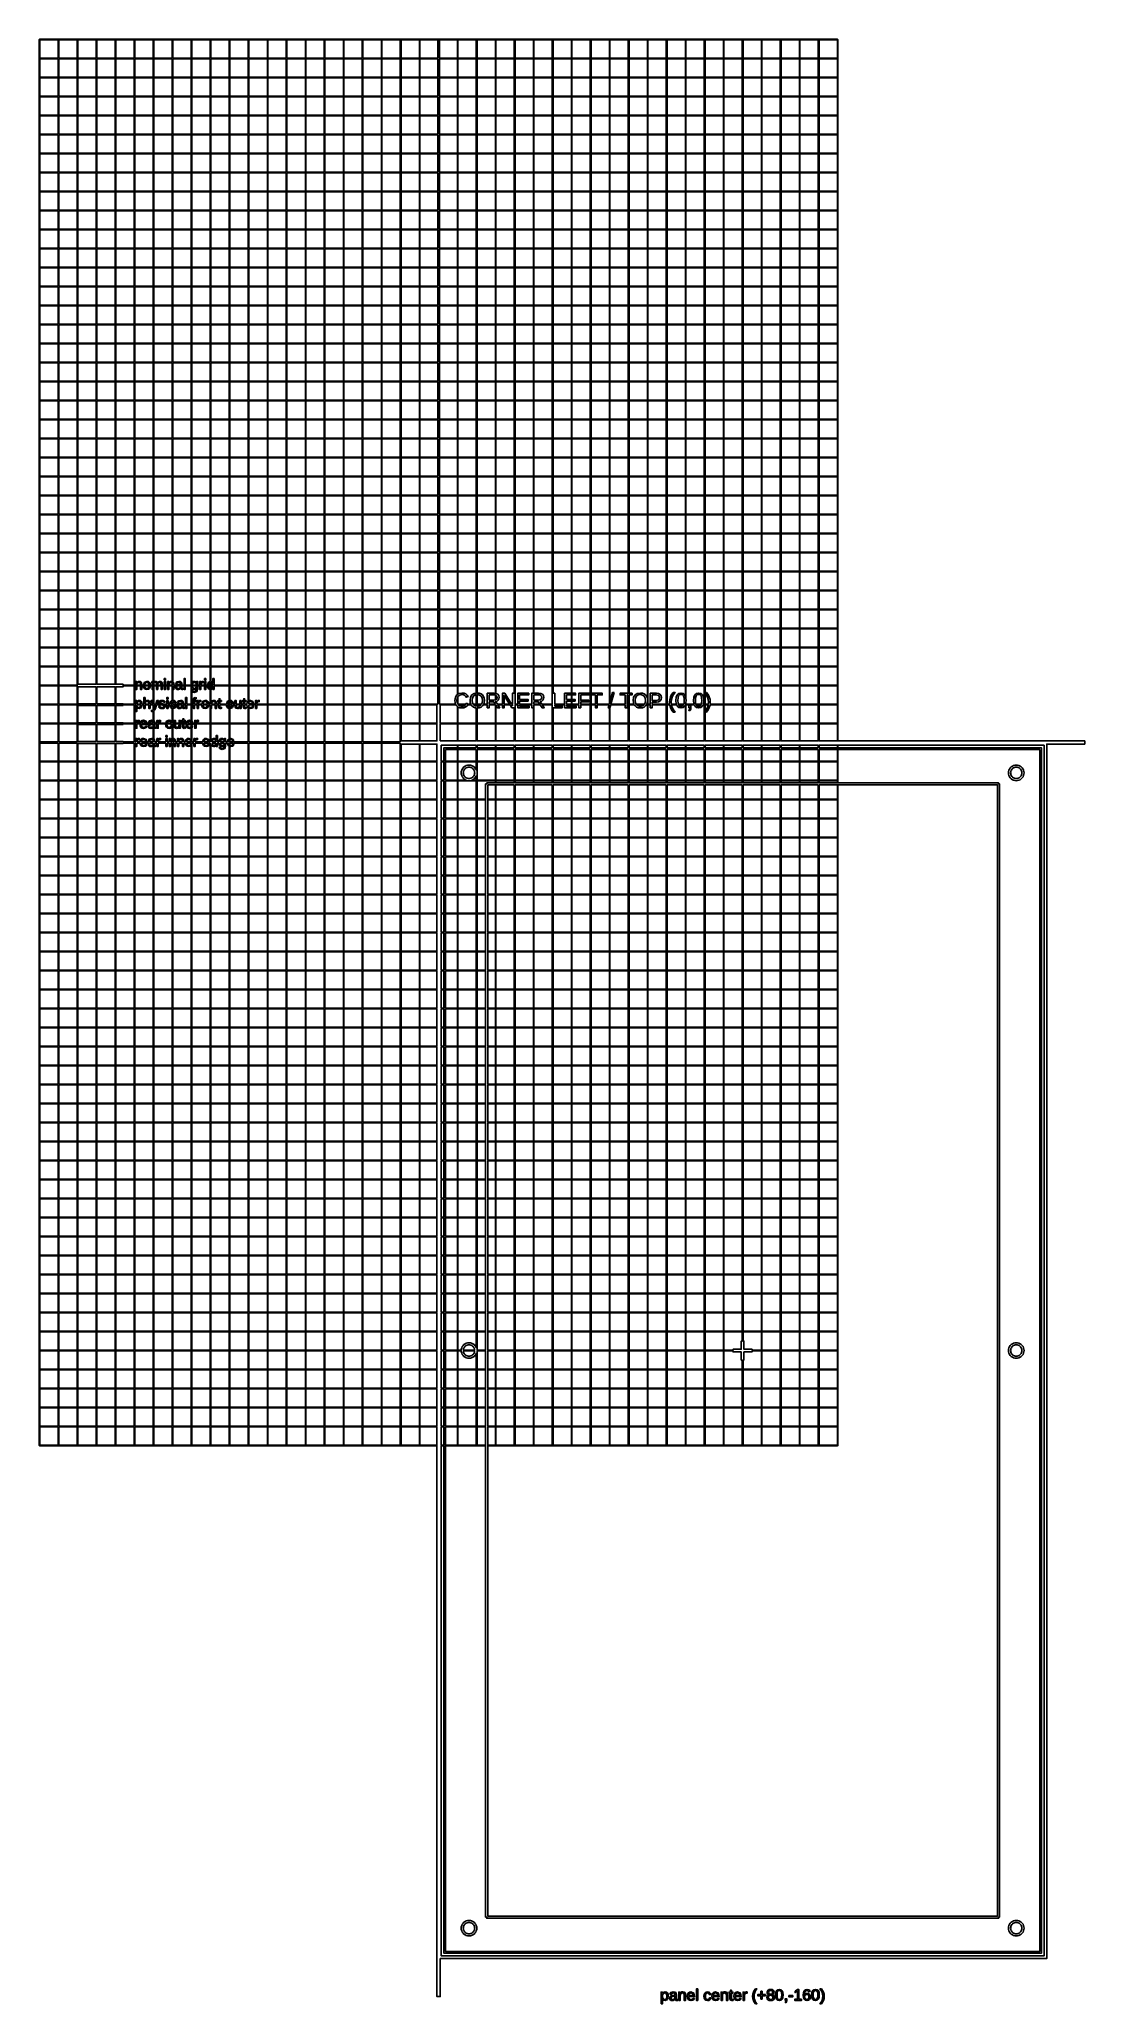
# Model space of a CAD drawing. Extents: x -105 to 170, y -332 to 185.
import ezdxf

# ---------------------------------------------------------------- set-up
doc = ezdxf.new("R2010")
doc.units = 0
doc.layers.get('0').update_dxf_attribs({"linetype": 'CONTINUOUS'})

msp = doc.modelspace()

# ---------------------------------------------------------------- linework, layer by layer
for points in [[(0.425, -320), (160, -320), (160, -0.425), (170, -0.425), (170, 0.425), (105.06, 0.425), (105.06, 185), (105, 185), (105, 185.06), (-105, 185.06), (-105, 185), (-105.06, 185), (-105.06, -185), (-105, -185), (-105, -185.06), (-0.425, -185.06), (-0.425, -330), (0.425, -330)], [(-104.94, 184.94), (-100.11, 184.94), (-100.11, 180.11), (-104.94, 180.11)], [(-99.89, 184.94), (-95.06, 184.94), (-95.06, 180.11), (-99.89, 180.11)], [(-94.94, 184.94), (-90.11, 184.94), (-90.11, 180.11), (-94.94, 180.11)], [(-89.89, 184.94), (-85.06, 184.94), (-85.06, 180.11), (-89.89, 180.11)], [(-84.94, 184.94), (-80.11, 184.94), (-80.11, 180.11), (-84.94, 180.11)], [(-79.89, 184.94), (-75.06, 184.94), (-75.06, 180.11), (-79.89, 180.11)], [(-74.94, 184.94), (-70.11, 184.94), (-70.11, 180.11), (-74.94, 180.11)], [(-69.89, 184.94), (-65.06, 184.94), (-65.06, 180.11), (-69.89, 180.11)], [(-64.94, 184.94), (-60.11, 184.94), (-60.11, 180.11), (-64.94, 180.11)], [(-59.89, 184.94), (-55.06, 184.94), (-55.06, 180.11), (-59.89, 180.11)], [(-54.94, 184.94), (-50.11, 184.94), (-50.11, 180.11), (-54.94, 180.11)], [(-49.89, 184.94), (-45.06, 184.94), (-45.06, 180.11), (-49.89, 180.11)], [(-44.94, 184.94), (-40.11, 184.94), (-40.11, 180.11), (-44.94, 180.11)], [(-39.89, 184.94), (-35.06, 184.94), (-35.06, 180.11), (-39.89, 180.11)], [(-34.94, 184.94), (-30.11, 184.94), (-30.11, 180.11), (-34.94, 180.11)], [(-29.89, 184.94), (-25.06, 184.94), (-25.06, 180.11), (-29.89, 180.11)], [(-24.94, 184.94), (-20.11, 184.94), (-20.11, 180.11), (-24.94, 180.11)], [(-19.89, 184.94), (-15.06, 184.94), (-15.06, 180.11), (-19.89, 180.11)], [(-14.94, 184.94), (-10.11, 184.94), (-10.11, 180.11), (-14.94, 180.11)], [(-9.89, 184.94), (-5.06, 184.94), (-5.06, 180.11), (-9.89, 180.11)], [(-4.94, 184.94), (-0.2, 184.94), (-0.2, 180.11), (-4.94, 180.11)], [(0.2, 184.94), (4.94, 184.94), (4.94, 180.11), (0.2, 180.11)], [(5.06, 184.94), (9.89, 184.94), (9.89, 180.11), (5.06, 180.11)], [(10.11, 184.94), (14.94, 184.94), (14.94, 180.11), (10.11, 180.11)], [(15.06, 184.94), (19.89, 184.94), (19.89, 180.11), (15.06, 180.11)], [(20.11, 184.94), (24.94, 184.94), (24.94, 180.11), (20.11, 180.11)], [(25.06, 184.94), (29.89, 184.94), (29.89, 180.11), (25.06, 180.11)], [(30.11, 184.94), (34.94, 184.94), (34.94, 180.11), (30.11, 180.11)], [(35.06, 184.94), (39.89, 184.94), (39.89, 180.11), (35.06, 180.11)], [(40.11, 184.94), (44.94, 184.94), (44.94, 180.11), (40.11, 180.11)], [(45.06, 184.94), (49.89, 184.94), (49.89, 180.11), (45.06, 180.11)], [(50.11, 184.94), (54.94, 184.94), (54.94, 180.11), (50.11, 180.11)], [(55.06, 184.94), (59.89, 184.94), (59.89, 180.11), (55.06, 180.11)], [(60.11, 184.94), (64.94, 184.94), (64.94, 180.11), (60.11, 180.11)], [(65.06, 184.94), (69.89, 184.94), (69.89, 180.11), (65.06, 180.11)], [(70.11, 184.94), (74.94, 184.94), (74.94, 180.11), (70.11, 180.11)], [(75.06, 184.94), (79.89, 184.94), (79.89, 180.11), (75.06, 180.11)], [(80.11, 184.94), (84.94, 184.94), (84.94, 180.11), (80.11, 180.11)], [(85.06, 184.94), (89.89, 184.94), (89.89, 180.11), (85.06, 180.11)], [(90.11, 184.94), (94.94, 184.94), (94.94, 180.11), (90.11, 180.11)], [(95.06, 184.94), (99.89, 184.94), (99.89, 180.11), (95.06, 180.11)], [(100.11, 184.94), (104.94, 184.94), (104.94, 180.11), (100.11, 180.11)], [(-104.94, 179.89), (-100.11, 179.89), (-100.11, 175.06), (-104.94, 175.06)], [(-99.89, 179.89), (-95.06, 179.89), (-95.06, 175.06), (-99.89, 175.06)], [(-94.94, 179.89), (-90.11, 179.89), (-90.11, 175.06), (-94.94, 175.06)], [(-89.89, 179.89), (-85.06, 179.89), (-85.06, 175.06), (-89.89, 175.06)], [(-84.94, 179.89), (-80.11, 179.89), (-80.11, 175.06), (-84.94, 175.06)], [(-79.89, 179.89), (-75.06, 179.89), (-75.06, 175.06), (-79.89, 175.06)], [(-74.94, 179.89), (-70.11, 179.89), (-70.11, 175.06), (-74.94, 175.06)], [(-69.89, 179.89), (-65.06, 179.89), (-65.06, 175.06), (-69.89, 175.06)], [(-64.94, 179.89), (-60.11, 179.89), (-60.11, 175.06), (-64.94, 175.06)], [(-59.89, 179.89), (-55.06, 179.89), (-55.06, 175.06), (-59.89, 175.06)], [(-54.94, 179.89), (-50.11, 179.89), (-50.11, 175.06), (-54.94, 175.06)], [(-49.89, 179.89), (-45.06, 179.89), (-45.06, 175.06), (-49.89, 175.06)], [(-44.94, 179.89), (-40.11, 179.89), (-40.11, 175.06), (-44.94, 175.06)], [(-39.89, 179.89), (-35.06, 179.89), (-35.06, 175.06), (-39.89, 175.06)], [(-34.94, 179.89), (-30.11, 179.89), (-30.11, 175.06), (-34.94, 175.06)], [(-29.89, 179.89), (-25.06, 179.89), (-25.06, 175.06), (-29.89, 175.06)], [(-24.94, 179.89), (-20.11, 179.89), (-20.11, 175.06), (-24.94, 175.06)], [(-19.89, 179.89), (-15.06, 179.89), (-15.06, 175.06), (-19.89, 175.06)], [(-14.94, 179.89), (-10.11, 179.89), (-10.11, 175.06), (-14.94, 175.06)], [(-9.89, 179.89), (-5.06, 179.89), (-5.06, 175.06), (-9.89, 175.06)], [(-4.94, 179.89), (-0.2, 179.89), (-0.2, 175.06), (-4.94, 175.06)], [(0.2, 179.89), (4.94, 179.89), (4.94, 175.06), (0.2, 175.06)], [(5.06, 179.89), (9.89, 179.89), (9.89, 175.06), (5.06, 175.06)], [(10.11, 179.89), (14.94, 179.89), (14.94, 175.06), (10.11, 175.06)], [(15.06, 179.89), (19.89, 179.89), (19.89, 175.06), (15.06, 175.06)], [(20.11, 179.89), (24.94, 179.89), (24.94, 175.06), (20.11, 175.06)], [(25.06, 179.89), (29.89, 179.89), (29.89, 175.06), (25.06, 175.06)], [(30.11, 179.89), (34.94, 179.89), (34.94, 175.06), (30.11, 175.06)], [(35.06, 179.89), (39.89, 179.89), (39.89, 175.06), (35.06, 175.06)], [(40.11, 179.89), (44.94, 179.89), (44.94, 175.06), (40.11, 175.06)], [(45.06, 179.89), (49.89, 179.89), (49.89, 175.06), (45.06, 175.06)], [(50.11, 179.89), (54.94, 179.89), (54.94, 175.06), (50.11, 175.06)], [(55.06, 179.89), (59.89, 179.89), (59.89, 175.06), (55.06, 175.06)], [(60.11, 179.89), (64.94, 179.89), (64.94, 175.06), (60.11, 175.06)], [(65.06, 179.89), (69.89, 179.89), (69.89, 175.06), (65.06, 175.06)], [(70.11, 179.89), (74.94, 179.89), (74.94, 175.06), (70.11, 175.06)], [(75.06, 179.89), (79.89, 179.89), (79.89, 175.06), (75.06, 175.06)], [(80.11, 179.89), (84.94, 179.89), (84.94, 175.06), (80.11, 175.06)], [(85.06, 179.89), (89.89, 179.89), (89.89, 175.06), (85.06, 175.06)], [(90.11, 179.89), (94.94, 179.89), (94.94, 175.06), (90.11, 175.06)], [(95.06, 179.89), (99.89, 179.89), (99.89, 175.06), (95.06, 175.06)], [(100.11, 179.89), (104.94, 179.89), (104.94, 175.06), (100.11, 175.06)], [(-104.94, 174.94), (-100.11, 174.94), (-100.11, 170.11), (-104.94, 170.11)], [(-99.89, 174.94), (-95.06, 174.94), (-95.06, 170.11), (-99.89, 170.11)], [(-94.94, 174.94), (-90.11, 174.94), (-90.11, 170.11), (-94.94, 170.11)], [(-89.89, 174.94), (-85.06, 174.94), (-85.06, 170.11), (-89.89, 170.11)], [(-84.94, 174.94), (-80.11, 174.94), (-80.11, 170.11), (-84.94, 170.11)], [(-79.89, 174.94), (-75.06, 174.94), (-75.06, 170.11), (-79.89, 170.11)], [(-74.94, 174.94), (-70.11, 174.94), (-70.11, 170.11), (-74.94, 170.11)], [(-69.89, 174.94), (-65.06, 174.94), (-65.06, 170.11), (-69.89, 170.11)], [(-64.94, 174.94), (-60.11, 174.94), (-60.11, 170.11), (-64.94, 170.11)], [(-59.89, 174.94), (-55.06, 174.94), (-55.06, 170.11), (-59.89, 170.11)], [(-54.94, 174.94), (-50.11, 174.94), (-50.11, 170.11), (-54.94, 170.11)], [(-49.89, 174.94), (-45.06, 174.94), (-45.06, 170.11), (-49.89, 170.11)], [(-44.94, 174.94), (-40.11, 174.94), (-40.11, 170.11), (-44.94, 170.11)], [(-39.89, 174.94), (-35.06, 174.94), (-35.06, 170.11), (-39.89, 170.11)], [(-34.94, 174.94), (-30.11, 174.94), (-30.11, 170.11), (-34.94, 170.11)], [(-29.89, 174.94), (-25.06, 174.94), (-25.06, 170.11), (-29.89, 170.11)], [(-24.94, 174.94), (-20.11, 174.94), (-20.11, 170.11), (-24.94, 170.11)], [(-19.89, 174.94), (-15.06, 174.94), (-15.06, 170.11), (-19.89, 170.11)], [(-14.94, 174.94), (-10.11, 174.94), (-10.11, 170.11), (-14.94, 170.11)], [(-9.89, 174.94), (-5.06, 174.94), (-5.06, 170.11), (-9.89, 170.11)], [(-4.94, 174.94), (-0.2, 174.94), (-0.2, 170.11), (-4.94, 170.11)], [(0.2, 174.94), (4.94, 174.94), (4.94, 170.11), (0.2, 170.11)], [(5.06, 174.94), (9.89, 174.94), (9.89, 170.11), (5.06, 170.11)], [(10.11, 174.94), (14.94, 174.94), (14.94, 170.11), (10.11, 170.11)], [(15.06, 174.94), (19.89, 174.94), (19.89, 170.11), (15.06, 170.11)], [(20.11, 174.94), (24.94, 174.94), (24.94, 170.11), (20.11, 170.11)], [(25.06, 174.94), (29.89, 174.94), (29.89, 170.11), (25.06, 170.11)], [(30.11, 174.94), (34.94, 174.94), (34.94, 170.11), (30.11, 170.11)], [(35.06, 174.94), (39.89, 174.94), (39.89, 170.11), (35.06, 170.11)], [(40.11, 174.94), (44.94, 174.94), (44.94, 170.11), (40.11, 170.11)], [(45.06, 174.94), (49.89, 174.94), (49.89, 170.11), (45.06, 170.11)], [(50.11, 174.94), (54.94, 174.94), (54.94, 170.11), (50.11, 170.11)], [(55.06, 174.94), (59.89, 174.94), (59.89, 170.11), (55.06, 170.11)], [(60.11, 174.94), (64.94, 174.94), (64.94, 170.11), (60.11, 170.11)], [(65.06, 174.94), (69.89, 174.94), (69.89, 170.11), (65.06, 170.11)], [(70.11, 174.94), (74.94, 174.94), (74.94, 170.11), (70.11, 170.11)], [(75.06, 174.94), (79.89, 174.94), (79.89, 170.11), (75.06, 170.11)], [(80.11, 174.94), (84.94, 174.94), (84.94, 170.11), (80.11, 170.11)], [(85.06, 174.94), (89.89, 174.94), (89.89, 170.11), (85.06, 170.11)], [(90.11, 174.94), (94.94, 174.94), (94.94, 170.11), (90.11, 170.11)], [(95.06, 174.94), (99.89, 174.94), (99.89, 170.11), (95.06, 170.11)], [(100.11, 174.94), (104.94, 174.94), (104.94, 170.11), (100.11, 170.11)], [(-104.94, 169.89), (-100.11, 169.89), (-100.11, 165.06), (-104.94, 165.06)], [(-99.89, 169.89), (-95.06, 169.89), (-95.06, 165.06), (-99.89, 165.06)], [(-94.94, 169.89), (-90.11, 169.89), (-90.11, 165.06), (-94.94, 165.06)], [(-89.89, 169.89), (-85.06, 169.89), (-85.06, 165.06), (-89.89, 165.06)], [(-84.94, 169.89), (-80.11, 169.89), (-80.11, 165.06), (-84.94, 165.06)], [(-79.89, 169.89), (-75.06, 169.89), (-75.06, 165.06), (-79.89, 165.06)], [(-74.94, 169.89), (-70.11, 169.89), (-70.11, 165.06), (-74.94, 165.06)], [(-69.89, 169.89), (-65.06, 169.89), (-65.06, 165.06), (-69.89, 165.06)], [(-64.94, 169.89), (-60.11, 169.89), (-60.11, 165.06), (-64.94, 165.06)], [(-59.89, 169.89), (-55.06, 169.89), (-55.06, 165.06), (-59.89, 165.06)], [(-54.94, 169.89), (-50.11, 169.89), (-50.11, 165.06), (-54.94, 165.06)], [(-49.89, 169.89), (-45.06, 169.89), (-45.06, 165.06), (-49.89, 165.06)], [(-44.94, 169.89), (-40.11, 169.89), (-40.11, 165.06), (-44.94, 165.06)], [(-39.89, 169.89), (-35.06, 169.89), (-35.06, 165.06), (-39.89, 165.06)], [(-34.94, 169.89), (-30.11, 169.89), (-30.11, 165.06), (-34.94, 165.06)], [(-29.89, 169.89), (-25.06, 169.89), (-25.06, 165.06), (-29.89, 165.06)], [(-24.94, 169.89), (-20.11, 169.89), (-20.11, 165.06), (-24.94, 165.06)], [(-19.89, 169.89), (-15.06, 169.89), (-15.06, 165.06), (-19.89, 165.06)], [(-14.94, 169.89), (-10.11, 169.89), (-10.11, 165.06), (-14.94, 165.06)], [(-9.89, 169.89), (-5.06, 169.89), (-5.06, 165.06), (-9.89, 165.06)], [(-4.94, 169.89), (-0.2, 169.89), (-0.2, 165.06), (-4.94, 165.06)], [(0.2, 169.89), (4.94, 169.89), (4.94, 165.06), (0.2, 165.06)], [(5.06, 169.89), (9.89, 169.89), (9.89, 165.06), (5.06, 165.06)], [(10.11, 169.89), (14.94, 169.89), (14.94, 165.06), (10.11, 165.06)], [(15.06, 169.89), (19.89, 169.89), (19.89, 165.06), (15.06, 165.06)], [(20.11, 169.89), (24.94, 169.89), (24.94, 165.06), (20.11, 165.06)], [(25.06, 169.89), (29.89, 169.89), (29.89, 165.06), (25.06, 165.06)], [(30.11, 169.89), (34.94, 169.89), (34.94, 165.06), (30.11, 165.06)], [(35.06, 169.89), (39.89, 169.89), (39.89, 165.06), (35.06, 165.06)], [(40.11, 169.89), (44.94, 169.89), (44.94, 165.06), (40.11, 165.06)], [(45.06, 169.89), (49.89, 169.89), (49.89, 165.06), (45.06, 165.06)], [(50.11, 169.89), (54.94, 169.89), (54.94, 165.06), (50.11, 165.06)], [(55.06, 169.89), (59.89, 169.89), (59.89, 165.06), (55.06, 165.06)], [(60.11, 169.89), (64.94, 169.89), (64.94, 165.06), (60.11, 165.06)], [(65.06, 169.89), (69.89, 169.89), (69.89, 165.06), (65.06, 165.06)], [(70.11, 169.89), (74.94, 169.89), (74.94, 165.06), (70.11, 165.06)], [(75.06, 169.89), (79.89, 169.89), (79.89, 165.06), (75.06, 165.06)], [(80.11, 169.89), (84.94, 169.89), (84.94, 165.06), (80.11, 165.06)], [(85.06, 169.89), (89.89, 169.89), (89.89, 165.06), (85.06, 165.06)], [(90.11, 169.89), (94.94, 169.89), (94.94, 165.06), (90.11, 165.06)], [(95.06, 169.89), (99.89, 169.89), (99.89, 165.06), (95.06, 165.06)], [(100.11, 169.89), (104.94, 169.89), (104.94, 165.06), (100.11, 165.06)], [(-104.94, 164.94), (-100.11, 164.94), (-100.11, 160.11), (-104.94, 160.11)], [(-99.89, 164.94), (-95.06, 164.94), (-95.06, 160.11), (-99.89, 160.11)], [(-94.94, 164.94), (-90.11, 164.94), (-90.11, 160.11), (-94.94, 160.11)], [(-89.89, 164.94), (-85.06, 164.94), (-85.06, 160.11), (-89.89, 160.11)], [(-84.94, 164.94), (-80.11, 164.94), (-80.11, 160.11), (-84.94, 160.11)], [(-79.89, 164.94), (-75.06, 164.94), (-75.06, 160.11), (-79.89, 160.11)], [(-74.94, 164.94), (-70.11, 164.94), (-70.11, 160.11), (-74.94, 160.11)], [(-69.89, 164.94), (-65.06, 164.94), (-65.06, 160.11), (-69.89, 160.11)], [(-64.94, 164.94), (-60.11, 164.94), (-60.11, 160.11), (-64.94, 160.11)], [(-59.89, 164.94), (-55.06, 164.94), (-55.06, 160.11), (-59.89, 160.11)], [(-54.94, 164.94), (-50.11, 164.94), (-50.11, 160.11), (-54.94, 160.11)], [(-49.89, 164.94), (-45.06, 164.94), (-45.06, 160.11), (-49.89, 160.11)], [(-44.94, 164.94), (-40.11, 164.94), (-40.11, 160.11), (-44.94, 160.11)], [(-39.89, 164.94), (-35.06, 164.94), (-35.06, 160.11), (-39.89, 160.11)], [(-34.94, 164.94), (-30.11, 164.94), (-30.11, 160.11), (-34.94, 160.11)], [(-29.89, 164.94), (-25.06, 164.94), (-25.06, 160.11), (-29.89, 160.11)], [(-24.94, 164.94), (-20.11, 164.94), (-20.11, 160.11), (-24.94, 160.11)], [(-19.89, 164.94), (-15.06, 164.94), (-15.06, 160.11), (-19.89, 160.11)], [(-14.94, 164.94), (-10.11, 164.94), (-10.11, 160.11), (-14.94, 160.11)], [(-9.89, 164.94), (-5.06, 164.94), (-5.06, 160.11), (-9.89, 160.11)], [(-4.94, 164.94), (-0.2, 164.94), (-0.2, 160.11), (-4.94, 160.11)], [(0.2, 164.94), (4.94, 164.94), (4.94, 160.11), (0.2, 160.11)], [(5.06, 164.94), (9.89, 164.94), (9.89, 160.11), (5.06, 160.11)], [(10.11, 164.94), (14.94, 164.94), (14.94, 160.11), (10.11, 160.11)], [(15.06, 164.94), (19.89, 164.94), (19.89, 160.11), (15.06, 160.11)], [(20.11, 164.94), (24.94, 164.94), (24.94, 160.11), (20.11, 160.11)], [(25.06, 164.94), (29.89, 164.94), (29.89, 160.11), (25.06, 160.11)], [(30.11, 164.94), (34.94, 164.94), (34.94, 160.11), (30.11, 160.11)], [(35.06, 164.94), (39.89, 164.94), (39.89, 160.11), (35.06, 160.11)], [(40.11, 164.94), (44.94, 164.94), (44.94, 160.11), (40.11, 160.11)], [(45.06, 164.94), (49.89, 164.94), (49.89, 160.11), (45.06, 160.11)], [(50.11, 164.94), (54.94, 164.94), (54.94, 160.11), (50.11, 160.11)], [(55.06, 164.94), (59.89, 164.94), (59.89, 160.11), (55.06, 160.11)], [(60.11, 164.94), (64.94, 164.94), (64.94, 160.11), (60.11, 160.11)], [(65.06, 164.94), (69.89, 164.94), (69.89, 160.11), (65.06, 160.11)], [(70.11, 164.94), (74.94, 164.94), (74.94, 160.11), (70.11, 160.11)], [(75.06, 164.94), (79.89, 164.94), (79.89, 160.11), (75.06, 160.11)], [(80.11, 164.94), (84.94, 164.94), (84.94, 160.11), (80.11, 160.11)], [(85.06, 164.94), (89.89, 164.94), (89.89, 160.11), (85.06, 160.11)], [(90.11, 164.94), (94.94, 164.94), (94.94, 160.11), (90.11, 160.11)], [(95.06, 164.94), (99.89, 164.94), (99.89, 160.11), (95.06, 160.11)], [(100.11, 164.94), (104.94, 164.94), (104.94, 160.11), (100.11, 160.11)], [(-104.94, 159.89), (-100.11, 159.89), (-100.11, 155.06), (-104.94, 155.06)], [(-99.89, 159.89), (-95.06, 159.89), (-95.06, 155.06), (-99.89, 155.06)], [(-94.94, 159.89), (-90.11, 159.89), (-90.11, 155.06), (-94.94, 155.06)], [(-89.89, 159.89), (-85.06, 159.89), (-85.06, 155.06), (-89.89, 155.06)], [(-84.94, 159.89), (-80.11, 159.89), (-80.11, 155.06), (-84.94, 155.06)], [(-79.89, 159.89), (-75.06, 159.89), (-75.06, 155.06), (-79.89, 155.06)], [(-74.94, 159.89), (-70.11, 159.89), (-70.11, 155.06), (-74.94, 155.06)], [(-69.89, 159.89), (-65.06, 159.89), (-65.06, 155.06), (-69.89, 155.06)], [(-64.94, 159.89), (-60.11, 159.89), (-60.11, 155.06), (-64.94, 155.06)], [(-59.89, 159.89), (-55.06, 159.89), (-55.06, 155.06), (-59.89, 155.06)], [(-54.94, 159.89), (-50.11, 159.89), (-50.11, 155.06), (-54.94, 155.06)], [(-49.89, 159.89), (-45.06, 159.89), (-45.06, 155.06), (-49.89, 155.06)], [(-44.94, 159.89), (-40.11, 159.89), (-40.11, 155.06), (-44.94, 155.06)], [(-39.89, 159.89), (-35.06, 159.89), (-35.06, 155.06), (-39.89, 155.06)], [(-34.94, 159.89), (-30.11, 159.89), (-30.11, 155.06), (-34.94, 155.06)], [(-29.89, 159.89), (-25.06, 159.89), (-25.06, 155.06), (-29.89, 155.06)], [(-24.94, 159.89), (-20.11, 159.89), (-20.11, 155.06), (-24.94, 155.06)], [(-19.89, 159.89), (-15.06, 159.89), (-15.06, 155.06), (-19.89, 155.06)], [(-14.94, 159.89), (-10.11, 159.89), (-10.11, 155.06), (-14.94, 155.06)], [(-9.89, 159.89), (-5.06, 159.89), (-5.06, 155.06), (-9.89, 155.06)], [(-4.94, 159.89), (-0.2, 159.89), (-0.2, 155.06), (-4.94, 155.06)], [(0.2, 159.89), (4.94, 159.89), (4.94, 155.06), (0.2, 155.06)], [(5.06, 159.89), (9.89, 159.89), (9.89, 155.06), (5.06, 155.06)], [(10.11, 159.89), (14.94, 159.89), (14.94, 155.06), (10.11, 155.06)], [(15.06, 159.89), (19.89, 159.89), (19.89, 155.06), (15.06, 155.06)], [(20.11, 159.89), (24.94, 159.89), (24.94, 155.06), (20.11, 155.06)], [(25.06, 159.89), (29.89, 159.89), (29.89, 155.06), (25.06, 155.06)], [(30.11, 159.89), (34.94, 159.89), (34.94, 155.06), (30.11, 155.06)], [(35.06, 159.89), (39.89, 159.89), (39.89, 155.06), (35.06, 155.06)], [(40.11, 159.89), (44.94, 159.89), (44.94, 155.06), (40.11, 155.06)], [(45.06, 159.89), (49.89, 159.89), (49.89, 155.06), (45.06, 155.06)], [(50.11, 159.89), (54.94, 159.89), (54.94, 155.06), (50.11, 155.06)], [(55.06, 159.89), (59.89, 159.89), (59.89, 155.06), (55.06, 155.06)], [(60.11, 159.89), (64.94, 159.89), (64.94, 155.06), (60.11, 155.06)], [(65.06, 159.89), (69.89, 159.89), (69.89, 155.06), (65.06, 155.06)], [(70.11, 159.89), (74.94, 159.89), (74.94, 155.06), (70.11, 155.06)], [(75.06, 159.89), (79.89, 159.89), (79.89, 155.06), (75.06, 155.06)], [(80.11, 159.89), (84.94, 159.89), (84.94, 155.06), (80.11, 155.06)], [(85.06, 159.89), (89.89, 159.89), (89.89, 155.06), (85.06, 155.06)], [(90.11, 159.89), (94.94, 159.89), (94.94, 155.06), (90.11, 155.06)], [(95.06, 159.89), (99.89, 159.89), (99.89, 155.06), (95.06, 155.06)], [(100.11, 159.89), (104.94, 159.89), (104.94, 155.06), (100.11, 155.06)], [(-104.94, 154.94), (-100.11, 154.94), (-100.11, 150.11), (-104.94, 150.11)], [(-99.89, 154.94), (-95.06, 154.94), (-95.06, 150.11), (-99.89, 150.11)], [(-94.94, 154.94), (-90.11, 154.94), (-90.11, 150.11), (-94.94, 150.11)], [(-89.89, 154.94), (-85.06, 154.94), (-85.06, 150.11), (-89.89, 150.11)], [(-84.94, 154.94), (-80.11, 154.94), (-80.11, 150.11), (-84.94, 150.11)], [(-79.89, 154.94), (-75.06, 154.94), (-75.06, 150.11), (-79.89, 150.11)], [(-74.94, 154.94), (-70.11, 154.94), (-70.11, 150.11), (-74.94, 150.11)], [(-69.89, 154.94), (-65.06, 154.94), (-65.06, 150.11), (-69.89, 150.11)], [(-64.94, 154.94), (-60.11, 154.94), (-60.11, 150.11), (-64.94, 150.11)], [(-59.89, 154.94), (-55.06, 154.94), (-55.06, 150.11), (-59.89, 150.11)], [(-54.94, 154.94), (-50.11, 154.94), (-50.11, 150.11), (-54.94, 150.11)], [(-49.89, 154.94), (-45.06, 154.94), (-45.06, 150.11), (-49.89, 150.11)], [(-44.94, 154.94), (-40.11, 154.94), (-40.11, 150.11), (-44.94, 150.11)], [(-39.89, 154.94), (-35.06, 154.94), (-35.06, 150.11), (-39.89, 150.11)], [(-34.94, 154.94), (-30.11, 154.94), (-30.11, 150.11), (-34.94, 150.11)], [(-29.89, 154.94), (-25.06, 154.94), (-25.06, 150.11), (-29.89, 150.11)], [(-24.94, 154.94), (-20.11, 154.94), (-20.11, 150.11), (-24.94, 150.11)], [(-19.89, 154.94), (-15.06, 154.94), (-15.06, 150.11), (-19.89, 150.11)], [(-14.94, 154.94), (-10.11, 154.94), (-10.11, 150.11), (-14.94, 150.11)], [(-9.89, 154.94), (-5.06, 154.94), (-5.06, 150.11), (-9.89, 150.11)], [(-4.94, 154.94), (-0.2, 154.94), (-0.2, 150.11), (-4.94, 150.11)], [(0.2, 154.94), (4.94, 154.94), (4.94, 150.11), (0.2, 150.11)], [(5.06, 154.94), (9.89, 154.94), (9.89, 150.11), (5.06, 150.11)], [(10.11, 154.94), (14.94, 154.94), (14.94, 150.11), (10.11, 150.11)], [(15.06, 154.94), (19.89, 154.94), (19.89, 150.11), (15.06, 150.11)], [(20.11, 154.94), (24.94, 154.94), (24.94, 150.11), (20.11, 150.11)], [(25.06, 154.94), (29.89, 154.94), (29.89, 150.11), (25.06, 150.11)], [(30.11, 154.94), (34.94, 154.94), (34.94, 150.11), (30.11, 150.11)], [(35.06, 154.94), (39.89, 154.94), (39.89, 150.11), (35.06, 150.11)], [(40.11, 154.94), (44.94, 154.94), (44.94, 150.11), (40.11, 150.11)], [(45.06, 154.94), (49.89, 154.94), (49.89, 150.11), (45.06, 150.11)], [(50.11, 154.94), (54.94, 154.94), (54.94, 150.11), (50.11, 150.11)], [(55.06, 154.94), (59.89, 154.94), (59.89, 150.11), (55.06, 150.11)], [(60.11, 154.94), (64.94, 154.94), (64.94, 150.11), (60.11, 150.11)], [(65.06, 154.94), (69.89, 154.94), (69.89, 150.11), (65.06, 150.11)], [(70.11, 154.94), (74.94, 154.94), (74.94, 150.11), (70.11, 150.11)], [(75.06, 154.94), (79.89, 154.94), (79.89, 150.11), (75.06, 150.11)], [(80.11, 154.94), (84.94, 154.94), (84.94, 150.11), (80.11, 150.11)], [(85.06, 154.94), (89.89, 154.94), (89.89, 150.11), (85.06, 150.11)], [(90.11, 154.94), (94.94, 154.94), (94.94, 150.11), (90.11, 150.11)], [(95.06, 154.94), (99.89, 154.94), (99.89, 150.11), (95.06, 150.11)], [(100.11, 154.94), (104.94, 154.94), (104.94, 150.11), (100.11, 150.11)], [(-104.94, 149.89), (-100.11, 149.89), (-100.11, 145.06), (-104.94, 145.06)], [(-104.94, 144.94), (-100.11, 144.94), (-100.11, 140.11), (-104.94, 140.11)], [(-99.89, 149.89), (-95.06, 149.89), (-95.06, 145.06), (-99.89, 145.06)], [(-99.89, 144.94), (-95.06, 144.94), (-95.06, 140.11), (-99.89, 140.11)], [(-94.94, 149.89), (-90.11, 149.89), (-90.11, 145.06), (-94.94, 145.06)], [(-94.94, 144.94), (-90.11, 144.94), (-90.11, 140.11), (-94.94, 140.11)], [(-89.89, 149.89), (-85.06, 149.89), (-85.06, 145.06), (-89.89, 145.06)], [(-89.89, 144.94), (-85.06, 144.94), (-85.06, 140.11), (-89.89, 140.11)], [(-84.94, 149.89), (-80.11, 149.89), (-80.11, 145.06), (-84.94, 145.06)], [(-84.94, 144.94), (-80.11, 144.94), (-80.11, 140.11), (-84.94, 140.11)], [(-79.89, 149.89), (-75.06, 149.89), (-75.06, 145.06), (-79.89, 145.06)], [(-79.89, 144.94), (-75.06, 144.94), (-75.06, 140.11), (-79.89, 140.11)], [(-74.94, 149.89), (-70.11, 149.89), (-70.11, 145.06), (-74.94, 145.06)], [(-74.94, 144.94), (-70.11, 144.94), (-70.11, 140.11), (-74.94, 140.11)], [(-69.89, 149.89), (-65.06, 149.89), (-65.06, 145.06), (-69.89, 145.06)], [(-69.89, 144.94), (-65.06, 144.94), (-65.06, 140.11), (-69.89, 140.11)], [(-64.94, 149.89), (-60.11, 149.89), (-60.11, 145.06), (-64.94, 145.06)], [(-64.94, 144.94), (-60.11, 144.94), (-60.11, 140.11), (-64.94, 140.11)], [(-59.89, 149.89), (-55.06, 149.89), (-55.06, 145.06), (-59.89, 145.06)], [(-59.89, 144.94), (-55.06, 144.94), (-55.06, 140.11), (-59.89, 140.11)], [(-54.94, 149.89), (-50.11, 149.89), (-50.11, 145.06), (-54.94, 145.06)], [(-54.94, 144.94), (-50.11, 144.94), (-50.11, 140.11), (-54.94, 140.11)], [(-49.89, 149.89), (-45.06, 149.89), (-45.06, 145.06), (-49.89, 145.06)], [(-49.89, 144.94), (-45.06, 144.94), (-45.06, 140.11), (-49.89, 140.11)], [(-44.94, 149.89), (-40.11, 149.89), (-40.11, 145.06), (-44.94, 145.06)], [(-44.94, 144.94), (-40.11, 144.94), (-40.11, 140.11), (-44.94, 140.11)], [(-39.89, 149.89), (-35.06, 149.89), (-35.06, 145.06), (-39.89, 145.06)], [(-39.89, 144.94), (-35.06, 144.94), (-35.06, 140.11), (-39.89, 140.11)], [(-34.94, 149.89), (-30.11, 149.89), (-30.11, 145.06), (-34.94, 145.06)], [(-34.94, 144.94), (-30.11, 144.94), (-30.11, 140.11), (-34.94, 140.11)], [(-29.89, 149.89), (-25.06, 149.89), (-25.06, 145.06), (-29.89, 145.06)], [(-29.89, 144.94), (-25.06, 144.94), (-25.06, 140.11), (-29.89, 140.11)], [(-24.94, 149.89), (-20.11, 149.89), (-20.11, 145.06), (-24.94, 145.06)], [(-24.94, 144.94), (-20.11, 144.94), (-20.11, 140.11), (-24.94, 140.11)], [(-19.89, 149.89), (-15.06, 149.89), (-15.06, 145.06), (-19.89, 145.06)], [(-19.89, 144.94), (-15.06, 144.94), (-15.06, 140.11), (-19.89, 140.11)], [(-14.94, 149.89), (-10.11, 149.89), (-10.11, 145.06), (-14.94, 145.06)], [(-14.94, 144.94), (-10.11, 144.94), (-10.11, 140.11), (-14.94, 140.11)], [(-9.89, 149.89), (-5.06, 149.89), (-5.06, 145.06), (-9.89, 145.06)], [(-9.89, 144.94), (-5.06, 144.94), (-5.06, 140.11), (-9.89, 140.11)], [(-4.94, 149.89), (-0.2, 149.89), (-0.2, 145.06), (-4.94, 145.06)], [(-4.94, 144.94), (-0.2, 144.94), (-0.2, 140.11), (-4.94, 140.11)], [(0.2, 149.89), (4.94, 149.89), (4.94, 145.06), (0.2, 145.06)], [(0.2, 144.94), (4.94, 144.94), (4.94, 140.11), (0.2, 140.11)], [(5.06, 149.89), (9.89, 149.89), (9.89, 145.06), (5.06, 145.06)], [(5.06, 144.94), (9.89, 144.94), (9.89, 140.11), (5.06, 140.11)], [(10.11, 149.89), (14.94, 149.89), (14.94, 145.06), (10.11, 145.06)], [(10.11, 144.94), (14.94, 144.94), (14.94, 140.11), (10.11, 140.11)], [(15.06, 149.89), (19.89, 149.89), (19.89, 145.06), (15.06, 145.06)], [(15.06, 144.94), (19.89, 144.94), (19.89, 140.11), (15.06, 140.11)], [(20.11, 149.89), (24.94, 149.89), (24.94, 145.06), (20.11, 145.06)], [(20.11, 144.94), (24.94, 144.94), (24.94, 140.11), (20.11, 140.11)], [(25.06, 149.89), (29.89, 149.89), (29.89, 145.06), (25.06, 145.06)], [(25.06, 144.94), (29.89, 144.94), (29.89, 140.11), (25.06, 140.11)], [(30.11, 149.89), (34.94, 149.89), (34.94, 145.06), (30.11, 145.06)], [(30.11, 144.94), (34.94, 144.94), (34.94, 140.11), (30.11, 140.11)], [(35.06, 149.89), (39.89, 149.89), (39.89, 145.06), (35.06, 145.06)], [(35.06, 144.94), (39.89, 144.94), (39.89, 140.11), (35.06, 140.11)], [(40.11, 149.89), (44.94, 149.89), (44.94, 145.06), (40.11, 145.06)], [(40.11, 144.94), (44.94, 144.94), (44.94, 140.11), (40.11, 140.11)], [(45.06, 149.89), (49.89, 149.89), (49.89, 145.06), (45.06, 145.06)], [(45.06, 144.94), (49.89, 144.94), (49.89, 140.11), (45.06, 140.11)], [(50.11, 149.89), (54.94, 149.89), (54.94, 145.06), (50.11, 145.06)], [(50.11, 144.94), (54.94, 144.94), (54.94, 140.11), (50.11, 140.11)], [(55.06, 149.89), (59.89, 149.89), (59.89, 145.06), (55.06, 145.06)], [(55.06, 144.94), (59.89, 144.94), (59.89, 140.11), (55.06, 140.11)], [(60.11, 149.89), (64.94, 149.89), (64.94, 145.06), (60.11, 145.06)], [(60.11, 144.94), (64.94, 144.94), (64.94, 140.11), (60.11, 140.11)], [(65.06, 149.89), (69.89, 149.89), (69.89, 145.06), (65.06, 145.06)], [(65.06, 144.94), (69.89, 144.94), (69.89, 140.11), (65.06, 140.11)], [(70.11, 149.89), (74.94, 149.89), (74.94, 145.06), (70.11, 145.06)], [(70.11, 144.94), (74.94, 144.94), (74.94, 140.11), (70.11, 140.11)], [(75.06, 149.89), (79.89, 149.89), (79.89, 145.06), (75.06, 145.06)], [(75.06, 144.94), (79.89, 144.94), (79.89, 140.11), (75.06, 140.11)], [(80.11, 149.89), (84.94, 149.89), (84.94, 145.06), (80.11, 145.06)], [(80.11, 144.94), (84.94, 144.94), (84.94, 140.11), (80.11, 140.11)], [(85.06, 149.89), (89.89, 149.89), (89.89, 145.06), (85.06, 145.06)], [(85.06, 144.94), (89.89, 144.94), (89.89, 140.11), (85.06, 140.11)], [(90.11, 149.89), (94.94, 149.89), (94.94, 145.06), (90.11, 145.06)], [(90.11, 144.94), (94.94, 144.94), (94.94, 140.11), (90.11, 140.11)], [(95.06, 149.89), (99.89, 149.89), (99.89, 145.06), (95.06, 145.06)], [(95.06, 144.94), (99.89, 144.94), (99.89, 140.11), (95.06, 140.11)], [(100.11, 149.89), (104.94, 149.89), (104.94, 145.06), (100.11, 145.06)], [(100.11, 144.94), (104.94, 144.94), (104.94, 140.11), (100.11, 140.11)], [(-104.94, 139.89), (-100.11, 139.89), (-100.11, 135.06), (-104.94, 135.06)], [(-99.89, 139.89), (-95.06, 139.89), (-95.06, 135.06), (-99.89, 135.06)], [(-94.94, 139.89), (-90.11, 139.89), (-90.11, 135.06), (-94.94, 135.06)], [(-89.89, 139.89), (-85.06, 139.89), (-85.06, 135.06), (-89.89, 135.06)], [(-84.94, 139.89), (-80.11, 139.89), (-80.11, 135.06), (-84.94, 135.06)], [(-79.89, 139.89), (-75.06, 139.89), (-75.06, 135.06), (-79.89, 135.06)], [(-74.94, 139.89), (-70.11, 139.89), (-70.11, 135.06), (-74.94, 135.06)], [(-69.89, 139.89), (-65.06, 139.89), (-65.06, 135.06), (-69.89, 135.06)], [(-64.94, 139.89), (-60.11, 139.89), (-60.11, 135.06), (-64.94, 135.06)], [(-59.89, 139.89), (-55.06, 139.89), (-55.06, 135.06), (-59.89, 135.06)], [(-54.94, 139.89), (-50.11, 139.89), (-50.11, 135.06), (-54.94, 135.06)], [(-49.89, 139.89), (-45.06, 139.89), (-45.06, 135.06), (-49.89, 135.06)], [(-44.94, 139.89), (-40.11, 139.89), (-40.11, 135.06), (-44.94, 135.06)], [(-39.89, 139.89), (-35.06, 139.89), (-35.06, 135.06), (-39.89, 135.06)], [(-34.94, 139.89), (-30.11, 139.89), (-30.11, 135.06), (-34.94, 135.06)], [(-29.89, 139.89), (-25.06, 139.89), (-25.06, 135.06), (-29.89, 135.06)], [(-24.94, 139.89), (-20.11, 139.89), (-20.11, 135.06), (-24.94, 135.06)], [(-19.89, 139.89), (-15.06, 139.89), (-15.06, 135.06), (-19.89, 135.06)], [(-14.94, 139.89), (-10.11, 139.89), (-10.11, 135.06), (-14.94, 135.06)], [(-9.89, 139.89), (-5.06, 139.89), (-5.06, 135.06), (-9.89, 135.06)], [(-4.94, 139.89), (-0.2, 139.89), (-0.2, 135.06), (-4.94, 135.06)], [(0.2, 139.89), (4.94, 139.89), (4.94, 135.06), (0.2, 135.06)], [(5.06, 139.89), (9.89, 139.89), (9.89, 135.06), (5.06, 135.06)], [(10.11, 139.89), (14.94, 139.89), (14.94, 135.06), (10.11, 135.06)], [(15.06, 139.89), (19.89, 139.89), (19.89, 135.06), (15.06, 135.06)], [(20.11, 139.89), (24.94, 139.89), (24.94, 135.06), (20.11, 135.06)], [(25.06, 139.89), (29.89, 139.89), (29.89, 135.06), (25.06, 135.06)], [(30.11, 139.89), (34.94, 139.89), (34.94, 135.06), (30.11, 135.06)], [(35.06, 139.89), (39.89, 139.89), (39.89, 135.06), (35.06, 135.06)], [(40.11, 139.89), (44.94, 139.89), (44.94, 135.06), (40.11, 135.06)], [(45.06, 139.89), (49.89, 139.89), (49.89, 135.06), (45.06, 135.06)], [(50.11, 139.89), (54.94, 139.89), (54.94, 135.06), (50.11, 135.06)], [(55.06, 139.89), (59.89, 139.89), (59.89, 135.06), (55.06, 135.06)], [(60.11, 139.89), (64.94, 139.89), (64.94, 135.06), (60.11, 135.06)], [(65.06, 139.89), (69.89, 139.89), (69.89, 135.06), (65.06, 135.06)], [(70.11, 139.89), (74.94, 139.89), (74.94, 135.06), (70.11, 135.06)], [(75.06, 139.89), (79.89, 139.89), (79.89, 135.06), (75.06, 135.06)], [(80.11, 139.89), (84.94, 139.89), (84.94, 135.06), (80.11, 135.06)], [(85.06, 139.89), (89.89, 139.89), (89.89, 135.06), (85.06, 135.06)], [(90.11, 139.89), (94.94, 139.89), (94.94, 135.06), (90.11, 135.06)], [(95.06, 139.89), (99.89, 139.89), (99.89, 135.06), (95.06, 135.06)], [(100.11, 139.89), (104.94, 139.89), (104.94, 135.06), (100.11, 135.06)], [(-104.94, 134.94), (-100.11, 134.94), (-100.11, 130.11), (-104.94, 130.11)], [(-99.89, 134.94), (-95.06, 134.94), (-95.06, 130.11), (-99.89, 130.11)], [(-94.94, 134.94), (-90.11, 134.94), (-90.11, 130.11), (-94.94, 130.11)], [(-89.89, 134.94), (-85.06, 134.94), (-85.06, 130.11), (-89.89, 130.11)], [(-84.94, 134.94), (-80.11, 134.94), (-80.11, 130.11), (-84.94, 130.11)], [(-79.89, 134.94), (-75.06, 134.94), (-75.06, 130.11), (-79.89, 130.11)], [(-74.94, 134.94), (-70.11, 134.94), (-70.11, 130.11), (-74.94, 130.11)], [(-69.89, 134.94), (-65.06, 134.94), (-65.06, 130.11), (-69.89, 130.11)], [(-64.94, 134.94), (-60.11, 134.94), (-60.11, 130.11), (-64.94, 130.11)], [(-59.89, 134.94), (-55.06, 134.94), (-55.06, 130.11), (-59.89, 130.11)], [(-54.94, 134.94), (-50.11, 134.94), (-50.11, 130.11), (-54.94, 130.11)], [(-49.89, 134.94), (-45.06, 134.94), (-45.06, 130.11), (-49.89, 130.11)], [(-44.94, 134.94), (-40.11, 134.94), (-40.11, 130.11), (-44.94, 130.11)], [(-39.89, 134.94), (-35.06, 134.94), (-35.06, 130.11), (-39.89, 130.11)], [(-34.94, 134.94), (-30.11, 134.94), (-30.11, 130.11), (-34.94, 130.11)], [(-29.89, 134.94), (-25.06, 134.94), (-25.06, 130.11), (-29.89, 130.11)], [(-24.94, 134.94), (-20.11, 134.94), (-20.11, 130.11), (-24.94, 130.11)], [(-19.89, 134.94), (-15.06, 134.94), (-15.06, 130.11), (-19.89, 130.11)], [(-14.94, 134.94), (-10.11, 134.94), (-10.11, 130.11), (-14.94, 130.11)], [(-9.89, 134.94), (-5.06, 134.94), (-5.06, 130.11), (-9.89, 130.11)], [(-4.94, 134.94), (-0.2, 134.94), (-0.2, 130.11), (-4.94, 130.11)], [(0.2, 134.94), (4.94, 134.94), (4.94, 130.11), (0.2, 130.11)], [(5.06, 134.94), (9.89, 134.94), (9.89, 130.11), (5.06, 130.11)], [(10.11, 134.94), (14.94, 134.94), (14.94, 130.11), (10.11, 130.11)], [(15.06, 134.94), (19.89, 134.94), (19.89, 130.11), (15.06, 130.11)], [(20.11, 134.94), (24.94, 134.94), (24.94, 130.11), (20.11, 130.11)], [(25.06, 134.94), (29.89, 134.94), (29.89, 130.11), (25.06, 130.11)], [(30.11, 134.94), (34.94, 134.94), (34.94, 130.11), (30.11, 130.11)], [(35.06, 134.94), (39.89, 134.94), (39.89, 130.11), (35.06, 130.11)], [(40.11, 134.94), (44.94, 134.94), (44.94, 130.11), (40.11, 130.11)], [(45.06, 134.94), (49.89, 134.94), (49.89, 130.11), (45.06, 130.11)], [(50.11, 134.94), (54.94, 134.94), (54.94, 130.11), (50.11, 130.11)], [(55.06, 134.94), (59.89, 134.94), (59.89, 130.11), (55.06, 130.11)], [(60.11, 134.94), (64.94, 134.94), (64.94, 130.11), (60.11, 130.11)], [(65.06, 134.94), (69.89, 134.94), (69.89, 130.11), (65.06, 130.11)], [(70.11, 134.94), (74.94, 134.94), (74.94, 130.11), (70.11, 130.11)], [(75.06, 134.94), (79.89, 134.94), (79.89, 130.11), (75.06, 130.11)], [(80.11, 134.94), (84.94, 134.94), (84.94, 130.11), (80.11, 130.11)], [(85.06, 134.94), (89.89, 134.94), (89.89, 130.11), (85.06, 130.11)], [(90.11, 134.94), (94.94, 134.94), (94.94, 130.11), (90.11, 130.11)], [(95.06, 134.94), (99.89, 134.94), (99.89, 130.11), (95.06, 130.11)], [(100.11, 134.94), (104.94, 134.94), (104.94, 130.11), (100.11, 130.11)], [(-104.94, 129.89), (-100.11, 129.89), (-100.11, 125.06), (-104.94, 125.06)], [(-99.89, 129.89), (-95.06, 129.89), (-95.06, 125.06), (-99.89, 125.06)], [(-94.94, 129.89), (-90.11, 129.89), (-90.11, 125.06), (-94.94, 125.06)], [(-89.89, 129.89), (-85.06, 129.89), (-85.06, 125.06), (-89.89, 125.06)], [(-84.94, 129.89), (-80.11, 129.89), (-80.11, 125.06), (-84.94, 125.06)], [(-79.89, 129.89), (-75.06, 129.89), (-75.06, 125.06), (-79.89, 125.06)], [(-74.94, 129.89), (-70.11, 129.89), (-70.11, 125.06), (-74.94, 125.06)], [(-69.89, 129.89), (-65.06, 129.89), (-65.06, 125.06), (-69.89, 125.06)], [(-64.94, 129.89), (-60.11, 129.89), (-60.11, 125.06), (-64.94, 125.06)], [(-59.89, 129.89), (-55.06, 129.89), (-55.06, 125.06), (-59.89, 125.06)], [(-54.94, 129.89), (-50.11, 129.89), (-50.11, 125.06), (-54.94, 125.06)], [(-49.89, 129.89), (-45.06, 129.89), (-45.06, 125.06), (-49.89, 125.06)], [(-44.94, 129.89), (-40.11, 129.89), (-40.11, 125.06), (-44.94, 125.06)], [(-39.89, 129.89), (-35.06, 129.89), (-35.06, 125.06), (-39.89, 125.06)], [(-34.94, 129.89), (-30.11, 129.89), (-30.11, 125.06), (-34.94, 125.06)], [(-29.89, 129.89), (-25.06, 129.89), (-25.06, 125.06), (-29.89, 125.06)], [(-24.94, 129.89), (-20.11, 129.89), (-20.11, 125.06), (-24.94, 125.06)], [(-19.89, 129.89), (-15.06, 129.89), (-15.06, 125.06), (-19.89, 125.06)], [(-14.94, 129.89), (-10.11, 129.89), (-10.11, 125.06), (-14.94, 125.06)], [(-9.89, 129.89), (-5.06, 129.89), (-5.06, 125.06), (-9.89, 125.06)], [(-4.94, 129.89), (-0.2, 129.89), (-0.2, 125.06), (-4.94, 125.06)], [(0.2, 129.89), (4.94, 129.89), (4.94, 125.06), (0.2, 125.06)], [(5.06, 129.89), (9.89, 129.89), (9.89, 125.06), (5.06, 125.06)], [(10.11, 129.89), (14.94, 129.89), (14.94, 125.06), (10.11, 125.06)], [(15.06, 129.89), (19.89, 129.89), (19.89, 125.06), (15.06, 125.06)], [(20.11, 129.89), (24.94, 129.89), (24.94, 125.06), (20.11, 125.06)], [(25.06, 129.89), (29.89, 129.89), (29.89, 125.06), (25.06, 125.06)], [(30.11, 129.89), (34.94, 129.89), (34.94, 125.06), (30.11, 125.06)], [(35.06, 129.89), (39.89, 129.89), (39.89, 125.06), (35.06, 125.06)], [(40.11, 129.89), (44.94, 129.89), (44.94, 125.06), (40.11, 125.06)], [(45.06, 129.89), (49.89, 129.89), (49.89, 125.06), (45.06, 125.06)], [(50.11, 129.89), (54.94, 129.89), (54.94, 125.06), (50.11, 125.06)], [(55.06, 129.89), (59.89, 129.89), (59.89, 125.06), (55.06, 125.06)], [(60.11, 129.89), (64.94, 129.89), (64.94, 125.06), (60.11, 125.06)], [(65.06, 129.89), (69.89, 129.89), (69.89, 125.06), (65.06, 125.06)], [(70.11, 129.89), (74.94, 129.89), (74.94, 125.06), (70.11, 125.06)], [(75.06, 129.89), (79.89, 129.89), (79.89, 125.06), (75.06, 125.06)], [(80.11, 129.89), (84.94, 129.89), (84.94, 125.06), (80.11, 125.06)], [(85.06, 129.89), (89.89, 129.89), (89.89, 125.06), (85.06, 125.06)], [(90.11, 129.89), (94.94, 129.89), (94.94, 125.06), (90.11, 125.06)], [(95.06, 129.89), (99.89, 129.89), (99.89, 125.06), (95.06, 125.06)], [(100.11, 129.89), (104.94, 129.89), (104.94, 125.06), (100.11, 125.06)], [(-104.94, 124.94), (-100.11, 124.94), (-100.11, 120.11), (-104.94, 120.11)], [(-99.89, 124.94), (-95.06, 124.94), (-95.06, 120.11), (-99.89, 120.11)], [(-94.94, 124.94), (-90.11, 124.94), (-90.11, 120.11), (-94.94, 120.11)], [(-89.89, 124.94), (-85.06, 124.94), (-85.06, 120.11), (-89.89, 120.11)], [(-84.94, 124.94), (-80.11, 124.94), (-80.11, 120.11), (-84.94, 120.11)], [(-79.89, 124.94), (-75.06, 124.94), (-75.06, 120.11), (-79.89, 120.11)], [(-74.94, 124.94), (-70.11, 124.94), (-70.11, 120.11), (-74.94, 120.11)], [(-69.89, 124.94), (-65.06, 124.94), (-65.06, 120.11), (-69.89, 120.11)], [(-64.94, 124.94), (-60.11, 124.94), (-60.11, 120.11), (-64.94, 120.11)], [(-59.89, 124.94), (-55.06, 124.94), (-55.06, 120.11), (-59.89, 120.11)], [(-54.94, 124.94), (-50.11, 124.94), (-50.11, 120.11), (-54.94, 120.11)], [(-49.89, 124.94), (-45.06, 124.94), (-45.06, 120.11), (-49.89, 120.11)], [(-44.94, 124.94), (-40.11, 124.94), (-40.11, 120.11), (-44.94, 120.11)], [(-39.89, 124.94), (-35.06, 124.94), (-35.06, 120.11), (-39.89, 120.11)], [(-34.94, 124.94), (-30.11, 124.94), (-30.11, 120.11), (-34.94, 120.11)], [(-29.89, 124.94), (-25.06, 124.94), (-25.06, 120.11), (-29.89, 120.11)], [(-24.94, 124.94), (-20.11, 124.94), (-20.11, 120.11), (-24.94, 120.11)], [(-19.89, 124.94), (-15.06, 124.94), (-15.06, 120.11), (-19.89, 120.11)], [(-14.94, 124.94), (-10.11, 124.94), (-10.11, 120.11), (-14.94, 120.11)], [(-9.89, 124.94), (-5.06, 124.94), (-5.06, 120.11), (-9.89, 120.11)], [(-4.94, 124.94), (-0.2, 124.94), (-0.2, 120.11), (-4.94, 120.11)], [(0.2, 124.94), (4.94, 124.94), (4.94, 120.11), (0.2, 120.11)], [(5.06, 124.94), (9.89, 124.94), (9.89, 120.11), (5.06, 120.11)], [(10.11, 124.94), (14.94, 124.94), (14.94, 120.11), (10.11, 120.11)], [(15.06, 124.94), (19.89, 124.94), (19.89, 120.11), (15.06, 120.11)], [(20.11, 124.94), (24.94, 124.94), (24.94, 120.11), (20.11, 120.11)], [(25.06, 124.94), (29.89, 124.94), (29.89, 120.11), (25.06, 120.11)], [(30.11, 124.94), (34.94, 124.94), (34.94, 120.11), (30.11, 120.11)], [(35.06, 124.94), (39.89, 124.94), (39.89, 120.11), (35.06, 120.11)], [(40.11, 124.94), (44.94, 124.94), (44.94, 120.11), (40.11, 120.11)], [(45.06, 124.94), (49.89, 124.94), (49.89, 120.11), (45.06, 120.11)], [(50.11, 124.94), (54.94, 124.94), (54.94, 120.11), (50.11, 120.11)], [(55.06, 124.94), (59.89, 124.94), (59.89, 120.11), (55.06, 120.11)], [(60.11, 124.94), (64.94, 124.94), (64.94, 120.11), (60.11, 120.11)], [(65.06, 124.94), (69.89, 124.94), (69.89, 120.11), (65.06, 120.11)], [(70.11, 124.94), (74.94, 124.94), (74.94, 120.11), (70.11, 120.11)], [(75.06, 124.94), (79.89, 124.94), (79.89, 120.11), (75.06, 120.11)], [(80.11, 124.94), (84.94, 124.94), (84.94, 120.11), (80.11, 120.11)], [(85.06, 124.94), (89.89, 124.94), (89.89, 120.11), (85.06, 120.11)], [(90.11, 124.94), (94.94, 124.94), (94.94, 120.11), (90.11, 120.11)], [(95.06, 124.94), (99.89, 124.94), (99.89, 120.11), (95.06, 120.11)], [(100.11, 124.94), (104.94, 124.94), (104.94, 120.11), (100.11, 120.11)], [(-104.94, 119.89), (-100.11, 119.89), (-100.11, 115.06), (-104.94, 115.06)], [(-99.89, 119.89), (-95.06, 119.89), (-95.06, 115.06), (-99.89, 115.06)], [(-94.94, 119.89), (-90.11, 119.89), (-90.11, 115.06), (-94.94, 115.06)], [(-89.89, 119.89), (-85.06, 119.89), (-85.06, 115.06), (-89.89, 115.06)], [(-84.94, 119.89), (-80.11, 119.89), (-80.11, 115.06), (-84.94, 115.06)], [(-79.89, 119.89), (-75.06, 119.89), (-75.06, 115.06), (-79.89, 115.06)], [(-74.94, 119.89), (-70.11, 119.89), (-70.11, 115.06), (-74.94, 115.06)], [(-69.89, 119.89), (-65.06, 119.89), (-65.06, 115.06), (-69.89, 115.06)], [(-64.94, 119.89), (-60.11, 119.89), (-60.11, 115.06), (-64.94, 115.06)], [(-59.89, 119.89), (-55.06, 119.89), (-55.06, 115.06), (-59.89, 115.06)], [(-54.94, 119.89), (-50.11, 119.89), (-50.11, 115.06), (-54.94, 115.06)], [(-49.89, 119.89), (-45.06, 119.89), (-45.06, 115.06), (-49.89, 115.06)], [(-44.94, 119.89), (-40.11, 119.89), (-40.11, 115.06), (-44.94, 115.06)], [(-39.89, 119.89), (-35.06, 119.89), (-35.06, 115.06), (-39.89, 115.06)], [(-34.94, 119.89), (-30.11, 119.89), (-30.11, 115.06), (-34.94, 115.06)], [(-29.89, 119.89), (-25.06, 119.89), (-25.06, 115.06), (-29.89, 115.06)], [(-24.94, 119.89), (-20.11, 119.89), (-20.11, 115.06), (-24.94, 115.06)], [(-19.89, 119.89), (-15.06, 119.89), (-15.06, 115.06), (-19.89, 115.06)], [(-14.94, 119.89), (-10.11, 119.89), (-10.11, 115.06), (-14.94, 115.06)], [(-9.89, 119.89), (-5.06, 119.89), (-5.06, 115.06), (-9.89, 115.06)], [(-4.94, 119.89), (-0.2, 119.89), (-0.2, 115.06), (-4.94, 115.06)], [(0.2, 119.89), (4.94, 119.89), (4.94, 115.06), (0.2, 115.06)], [(5.06, 119.89), (9.89, 119.89), (9.89, 115.06), (5.06, 115.06)], [(10.11, 119.89), (14.94, 119.89), (14.94, 115.06), (10.11, 115.06)], [(15.06, 119.89), (19.89, 119.89), (19.89, 115.06), (15.06, 115.06)], [(20.11, 119.89), (24.94, 119.89), (24.94, 115.06), (20.11, 115.06)], [(25.06, 119.89), (29.89, 119.89), (29.89, 115.06), (25.06, 115.06)], [(30.11, 119.89), (34.94, 119.89), (34.94, 115.06), (30.11, 115.06)], [(35.06, 119.89), (39.89, 119.89), (39.89, 115.06), (35.06, 115.06)], [(40.11, 119.89), (44.94, 119.89), (44.94, 115.06), (40.11, 115.06)], [(45.06, 119.89), (49.89, 119.89), (49.89, 115.06), (45.06, 115.06)], [(50.11, 119.89), (54.94, 119.89), (54.94, 115.06), (50.11, 115.06)], [(55.06, 119.89), (59.89, 119.89), (59.89, 115.06), (55.06, 115.06)], [(60.11, 119.89), (64.94, 119.89), (64.94, 115.06), (60.11, 115.06)], [(65.06, 119.89), (69.89, 119.89), (69.89, 115.06), (65.06, 115.06)], [(70.11, 119.89), (74.94, 119.89), (74.94, 115.06), (70.11, 115.06)], [(75.06, 119.89), (79.89, 119.89), (79.89, 115.06), (75.06, 115.06)], [(80.11, 119.89), (84.94, 119.89), (84.94, 115.06), (80.11, 115.06)], [(85.06, 119.89), (89.89, 119.89), (89.89, 115.06), (85.06, 115.06)], [(90.11, 119.89), (94.94, 119.89), (94.94, 115.06), (90.11, 115.06)], [(95.06, 119.89), (99.89, 119.89), (99.89, 115.06), (95.06, 115.06)], [(100.11, 119.89), (104.94, 119.89), (104.94, 115.06), (100.11, 115.06)], [(-104.94, 114.94), (-100.11, 114.94), (-100.11, 110.11), (-104.94, 110.11)], [(-99.89, 114.94), (-95.06, 114.94), (-95.06, 110.11), (-99.89, 110.11)], [(-94.94, 114.94), (-90.11, 114.94), (-90.11, 110.11), (-94.94, 110.11)], [(-89.89, 114.94), (-85.06, 114.94), (-85.06, 110.11), (-89.89, 110.11)], [(-84.94, 114.94), (-80.11, 114.94), (-80.11, 110.11), (-84.94, 110.11)], [(-79.89, 114.94), (-75.06, 114.94), (-75.06, 110.11), (-79.89, 110.11)], [(-74.94, 114.94), (-70.11, 114.94), (-70.11, 110.11), (-74.94, 110.11)], [(-69.89, 114.94), (-65.06, 114.94), (-65.06, 110.11), (-69.89, 110.11)], [(-64.94, 114.94), (-60.11, 114.94), (-60.11, 110.11), (-64.94, 110.11)], [(-59.89, 114.94), (-55.06, 114.94), (-55.06, 110.11), (-59.89, 110.11)], [(-54.94, 114.94), (-50.11, 114.94), (-50.11, 110.11), (-54.94, 110.11)], [(-49.89, 114.94), (-45.06, 114.94), (-45.06, 110.11), (-49.89, 110.11)], [(-44.94, 114.94), (-40.11, 114.94), (-40.11, 110.11), (-44.94, 110.11)], [(-39.89, 114.94), (-35.06, 114.94), (-35.06, 110.11), (-39.89, 110.11)], [(-34.94, 114.94), (-30.11, 114.94), (-30.11, 110.11), (-34.94, 110.11)], [(-29.89, 114.94), (-25.06, 114.94), (-25.06, 110.11), (-29.89, 110.11)], [(-24.94, 114.94), (-20.11, 114.94), (-20.11, 110.11), (-24.94, 110.11)], [(-19.89, 114.94), (-15.06, 114.94), (-15.06, 110.11), (-19.89, 110.11)], [(-14.94, 114.94), (-10.11, 114.94), (-10.11, 110.11), (-14.94, 110.11)], [(-9.89, 114.94), (-5.06, 114.94), (-5.06, 110.11), (-9.89, 110.11)], [(-4.94, 114.94), (-0.2, 114.94), (-0.2, 110.11), (-4.94, 110.11)], [(0.2, 114.94), (4.94, 114.94), (4.94, 110.11), (0.2, 110.11)], [(5.06, 114.94), (9.89, 114.94), (9.89, 110.11), (5.06, 110.11)], [(10.11, 114.94), (14.94, 114.94), (14.94, 110.11), (10.11, 110.11)], [(15.06, 114.94), (19.89, 114.94), (19.89, 110.11), (15.06, 110.11)], [(20.11, 114.94), (24.94, 114.94), (24.94, 110.11), (20.11, 110.11)], [(25.06, 114.94), (29.89, 114.94), (29.89, 110.11), (25.06, 110.11)], [(30.11, 114.94), (34.94, 114.94), (34.94, 110.11), (30.11, 110.11)], [(35.06, 114.94), (39.89, 114.94), (39.89, 110.11), (35.06, 110.11)], [(40.11, 114.94), (44.94, 114.94), (44.94, 110.11), (40.11, 110.11)], [(45.06, 114.94), (49.89, 114.94), (49.89, 110.11), (45.06, 110.11)], [(50.11, 114.94), (54.94, 114.94), (54.94, 110.11), (50.11, 110.11)], [(55.06, 114.94), (59.89, 114.94), (59.89, 110.11), (55.06, 110.11)], [(60.11, 114.94), (64.94, 114.94), (64.94, 110.11), (60.11, 110.11)], [(65.06, 114.94), (69.89, 114.94), (69.89, 110.11), (65.06, 110.11)], [(70.11, 114.94), (74.94, 114.94), (74.94, 110.11), (70.11, 110.11)], [(75.06, 114.94), (79.89, 114.94), (79.89, 110.11), (75.06, 110.11)], [(80.11, 114.94), (84.94, 114.94), (84.94, 110.11), (80.11, 110.11)], [(85.06, 114.94), (89.89, 114.94), (89.89, 110.11), (85.06, 110.11)], [(90.11, 114.94), (94.94, 114.94), (94.94, 110.11), (90.11, 110.11)], [(95.06, 114.94), (99.89, 114.94), (99.89, 110.11), (95.06, 110.11)], [(100.11, 114.94), (104.94, 114.94), (104.94, 110.11), (100.11, 110.11)], [(-104.94, 109.89), (-100.11, 109.89), (-100.11, 105.06), (-104.94, 105.06)], [(-99.89, 109.89), (-95.06, 109.89), (-95.06, 105.06), (-99.89, 105.06)], [(-94.94, 109.89), (-90.11, 109.89), (-90.11, 105.06), (-94.94, 105.06)], [(-89.89, 109.89), (-85.06, 109.89), (-85.06, 105.06), (-89.89, 105.06)], [(-84.94, 109.89), (-80.11, 109.89), (-80.11, 105.06), (-84.94, 105.06)], [(-79.89, 109.89), (-75.06, 109.89), (-75.06, 105.06), (-79.89, 105.06)], [(-74.94, 109.89), (-70.11, 109.89), (-70.11, 105.06), (-74.94, 105.06)], [(-69.89, 109.89), (-65.06, 109.89), (-65.06, 105.06), (-69.89, 105.06)], [(-64.94, 109.89), (-60.11, 109.89), (-60.11, 105.06), (-64.94, 105.06)], [(-59.89, 109.89), (-55.06, 109.89), (-55.06, 105.06), (-59.89, 105.06)], [(-54.94, 109.89), (-50.11, 109.89), (-50.11, 105.06), (-54.94, 105.06)], [(-49.89, 109.89), (-45.06, 109.89), (-45.06, 105.06), (-49.89, 105.06)], [(-44.94, 109.89), (-40.11, 109.89), (-40.11, 105.06), (-44.94, 105.06)], [(-39.89, 109.89), (-35.06, 109.89), (-35.06, 105.06), (-39.89, 105.06)], [(-34.94, 109.89), (-30.11, 109.89), (-30.11, 105.06), (-34.94, 105.06)], [(-29.89, 109.89), (-25.06, 109.89), (-25.06, 105.06), (-29.89, 105.06)], [(-24.94, 109.89), (-20.11, 109.89), (-20.11, 105.06), (-24.94, 105.06)], [(-19.89, 109.89), (-15.06, 109.89), (-15.06, 105.06), (-19.89, 105.06)], [(-14.94, 109.89), (-10.11, 109.89), (-10.11, 105.06), (-14.94, 105.06)], [(-9.89, 109.89), (-5.06, 109.89), (-5.06, 105.06), (-9.89, 105.06)], [(-4.94, 109.89), (-0.2, 109.89), (-0.2, 105.06), (-4.94, 105.06)], [(0.2, 109.89), (4.94, 109.89), (4.94, 105.06), (0.2, 105.06)], [(5.06, 109.89), (9.89, 109.89), (9.89, 105.06), (5.06, 105.06)], [(10.11, 109.89), (14.94, 109.89), (14.94, 105.06), (10.11, 105.06)], [(15.06, 109.89), (19.89, 109.89), (19.89, 105.06), (15.06, 105.06)], [(20.11, 109.89), (24.94, 109.89), (24.94, 105.06), (20.11, 105.06)], [(25.06, 109.89), (29.89, 109.89), (29.89, 105.06), (25.06, 105.06)], [(30.11, 109.89), (34.94, 109.89), (34.94, 105.06), (30.11, 105.06)], [(35.06, 109.89), (39.89, 109.89), (39.89, 105.06), (35.06, 105.06)], [(40.11, 109.89), (44.94, 109.89), (44.94, 105.06), (40.11, 105.06)], [(45.06, 109.89), (49.89, 109.89), (49.89, 105.06), (45.06, 105.06)], [(50.11, 109.89), (54.94, 109.89), (54.94, 105.06), (50.11, 105.06)], [(55.06, 109.89), (59.89, 109.89), (59.89, 105.06), (55.06, 105.06)], [(60.11, 109.89), (64.94, 109.89), (64.94, 105.06), (60.11, 105.06)], [(65.06, 109.89), (69.89, 109.89), (69.89, 105.06), (65.06, 105.06)], [(70.11, 109.89), (74.94, 109.89), (74.94, 105.06), (70.11, 105.06)], [(75.06, 109.89), (79.89, 109.89), (79.89, 105.06), (75.06, 105.06)], [(80.11, 109.89), (84.94, 109.89), (84.94, 105.06), (80.11, 105.06)], [(85.06, 109.89), (89.89, 109.89), (89.89, 105.06), (85.06, 105.06)], [(90.11, 109.89), (94.94, 109.89), (94.94, 105.06), (90.11, 105.06)], [(95.06, 109.89), (99.89, 109.89), (99.89, 105.06), (95.06, 105.06)], [(100.11, 109.89), (104.94, 109.89), (104.94, 105.06), (100.11, 105.06)], [(-104.94, 104.94), (-100.11, 104.94), (-100.11, 100.11), (-104.94, 100.11)], [(-99.89, 104.94), (-95.06, 104.94), (-95.06, 100.11), (-99.89, 100.11)], [(-94.94, 104.94), (-90.11, 104.94), (-90.11, 100.11), (-94.94, 100.11)], [(-89.89, 104.94), (-85.06, 104.94), (-85.06, 100.11), (-89.89, 100.11)], [(-84.94, 104.94), (-80.11, 104.94), (-80.11, 100.11), (-84.94, 100.11)], [(-79.89, 104.94), (-75.06, 104.94), (-75.06, 100.11), (-79.89, 100.11)], [(-74.94, 104.94), (-70.11, 104.94), (-70.11, 100.11), (-74.94, 100.11)], [(-69.89, 104.94), (-65.06, 104.94), (-65.06, 100.11), (-69.89, 100.11)], [(-64.94, 104.94), (-60.11, 104.94), (-60.11, 100.11), (-64.94, 100.11)], [(-59.89, 104.94), (-55.06, 104.94), (-55.06, 100.11), (-59.89, 100.11)], [(-54.94, 104.94), (-50.11, 104.94), (-50.11, 100.11), (-54.94, 100.11)], [(-49.89, 104.94), (-45.06, 104.94), (-45.06, 100.11), (-49.89, 100.11)], [(-44.94, 104.94), (-40.11, 104.94), (-40.11, 100.11), (-44.94, 100.11)], [(-39.89, 104.94), (-35.06, 104.94), (-35.06, 100.11), (-39.89, 100.11)], [(-34.94, 104.94), (-30.11, 104.94), (-30.11, 100.11), (-34.94, 100.11)], [(-29.89, 104.94), (-25.06, 104.94), (-25.06, 100.11), (-29.89, 100.11)], [(-24.94, 104.94), (-20.11, 104.94), (-20.11, 100.11), (-24.94, 100.11)], [(-19.89, 104.94), (-15.06, 104.94), (-15.06, 100.11), (-19.89, 100.11)], [(-14.94, 104.94), (-10.11, 104.94), (-10.11, 100.11), (-14.94, 100.11)], [(-9.89, 104.94), (-5.06, 104.94), (-5.06, 100.11), (-9.89, 100.11)], [(-4.94, 104.94), (-0.2, 104.94), (-0.2, 100.11), (-4.94, 100.11)], [(0.2, 104.94), (4.94, 104.94), (4.94, 100.11), (0.2, 100.11)], [(5.06, 104.94), (9.89, 104.94), (9.89, 100.11), (5.06, 100.11)], [(10.11, 104.94), (14.94, 104.94), (14.94, 100.11), (10.11, 100.11)], [(15.06, 104.94), (19.89, 104.94), (19.89, 100.11), (15.06, 100.11)], [(20.11, 104.94), (24.94, 104.94), (24.94, 100.11), (20.11, 100.11)], [(25.06, 104.94), (29.89, 104.94), (29.89, 100.11), (25.06, 100.11)], [(30.11, 104.94), (34.94, 104.94), (34.94, 100.11), (30.11, 100.11)], [(35.06, 104.94), (39.89, 104.94), (39.89, 100.11), (35.06, 100.11)], [(40.11, 104.94), (44.94, 104.94), (44.94, 100.11), (40.11, 100.11)], [(45.06, 104.94), (49.89, 104.94), (49.89, 100.11), (45.06, 100.11)], [(50.11, 104.94), (54.94, 104.94), (54.94, 100.11), (50.11, 100.11)], [(55.06, 104.94), (59.89, 104.94), (59.89, 100.11), (55.06, 100.11)], [(60.11, 104.94), (64.94, 104.94), (64.94, 100.11), (60.11, 100.11)], [(65.06, 104.94), (69.89, 104.94), (69.89, 100.11), (65.06, 100.11)], [(70.11, 104.94), (74.94, 104.94), (74.94, 100.11), (70.11, 100.11)], [(75.06, 104.94), (79.89, 104.94), (79.89, 100.11), (75.06, 100.11)], [(80.11, 104.94), (84.94, 104.94), (84.94, 100.11), (80.11, 100.11)], [(85.06, 104.94), (89.89, 104.94), (89.89, 100.11), (85.06, 100.11)], [(90.11, 104.94), (94.94, 104.94), (94.94, 100.11), (90.11, 100.11)], [(95.06, 104.94), (99.89, 104.94), (99.89, 100.11), (95.06, 100.11)], [(100.11, 104.94), (104.94, 104.94), (104.94, 100.11), (100.11, 100.11)], [(-104.94, 99.89), (-100.11, 99.89), (-100.11, 95.06), (-104.94, 95.06)], [(-99.89, 99.89), (-95.06, 99.89), (-95.06, 95.06), (-99.89, 95.06)], [(-94.94, 99.89), (-90.11, 99.89), (-90.11, 95.06), (-94.94, 95.06)], [(-89.89, 99.89), (-85.06, 99.89), (-85.06, 95.06), (-89.89, 95.06)], [(-84.94, 99.89), (-80.11, 99.89), (-80.11, 95.06), (-84.94, 95.06)], [(-79.89, 99.89), (-75.06, 99.89), (-75.06, 95.06), (-79.89, 95.06)], [(-74.94, 99.89), (-70.11, 99.89), (-70.11, 95.06), (-74.94, 95.06)], [(-69.89, 99.89), (-65.06, 99.89), (-65.06, 95.06), (-69.89, 95.06)], [(-64.94, 99.89), (-60.11, 99.89), (-60.11, 95.06), (-64.94, 95.06)], [(-59.89, 99.89), (-55.06, 99.89), (-55.06, 95.06), (-59.89, 95.06)], [(-54.94, 99.89), (-50.11, 99.89), (-50.11, 95.06), (-54.94, 95.06)], [(-49.89, 99.89), (-45.06, 99.89), (-45.06, 95.06), (-49.89, 95.06)], [(-44.94, 99.89), (-40.11, 99.89), (-40.11, 95.06), (-44.94, 95.06)], [(-39.89, 99.89), (-35.06, 99.89), (-35.06, 95.06), (-39.89, 95.06)], [(-34.94, 99.89), (-30.11, 99.89), (-30.11, 95.06), (-34.94, 95.06)], [(-29.89, 99.89), (-25.06, 99.89), (-25.06, 95.06), (-29.89, 95.06)], [(-24.94, 99.89), (-20.11, 99.89), (-20.11, 95.06), (-24.94, 95.06)], [(-19.89, 99.89), (-15.06, 99.89), (-15.06, 95.06), (-19.89, 95.06)], [(-14.94, 99.89), (-10.11, 99.89), (-10.11, 95.06), (-14.94, 95.06)], [(-9.89, 99.89), (-5.06, 99.89), (-5.06, 95.06), (-9.89, 95.06)], [(-4.94, 99.89), (-0.2, 99.89), (-0.2, 95.06), (-4.94, 95.06)], [(0.2, 99.89), (4.94, 99.89), (4.94, 95.06), (0.2, 95.06)], [(5.06, 99.89), (9.89, 99.89), (9.89, 95.06), (5.06, 95.06)], [(10.11, 99.89), (14.94, 99.89), (14.94, 95.06), (10.11, 95.06)], [(15.06, 99.89), (19.89, 99.89), (19.89, 95.06), (15.06, 95.06)], [(20.11, 99.89), (24.94, 99.89), (24.94, 95.06), (20.11, 95.06)], [(25.06, 99.89), (29.89, 99.89), (29.89, 95.06), (25.06, 95.06)], [(30.11, 99.89), (34.94, 99.89), (34.94, 95.06), (30.11, 95.06)], [(35.06, 99.89), (39.89, 99.89), (39.89, 95.06), (35.06, 95.06)], [(40.11, 99.89), (44.94, 99.89), (44.94, 95.06), (40.11, 95.06)], [(45.06, 99.89), (49.89, 99.89), (49.89, 95.06), (45.06, 95.06)], [(50.11, 99.89), (54.94, 99.89), (54.94, 95.06), (50.11, 95.06)], [(55.06, 99.89), (59.89, 99.89), (59.89, 95.06), (55.06, 95.06)], [(60.11, 99.89), (64.94, 99.89), (64.94, 95.06), (60.11, 95.06)], [(65.06, 99.89), (69.89, 99.89), (69.89, 95.06), (65.06, 95.06)], [(70.11, 99.89), (74.94, 99.89), (74.94, 95.06), (70.11, 95.06)], [(75.06, 99.89), (79.89, 99.89), (79.89, 95.06), (75.06, 95.06)], [(80.11, 99.89), (84.94, 99.89), (84.94, 95.06), (80.11, 95.06)], [(85.06, 99.89), (89.89, 99.89), (89.89, 95.06), (85.06, 95.06)], [(90.11, 99.89), (94.94, 99.89), (94.94, 95.06), (90.11, 95.06)], [(95.06, 99.89), (99.89, 99.89), (99.89, 95.06), (95.06, 95.06)], [(100.11, 99.89), (104.94, 99.89), (104.94, 95.06), (100.11, 95.06)], [(-104.94, 94.94), (-100.11, 94.94), (-100.11, 90.11), (-104.94, 90.11)], [(-99.89, 94.94), (-95.06, 94.94), (-95.06, 90.11), (-99.89, 90.11)], [(-94.94, 94.94), (-90.11, 94.94), (-90.11, 90.11), (-94.94, 90.11)], [(-89.89, 94.94), (-85.06, 94.94), (-85.06, 90.11), (-89.89, 90.11)], [(-84.94, 94.94), (-80.11, 94.94), (-80.11, 90.11), (-84.94, 90.11)], [(-79.89, 94.94), (-75.06, 94.94), (-75.06, 90.11), (-79.89, 90.11)], [(-74.94, 94.94), (-70.11, 94.94), (-70.11, 90.11), (-74.94, 90.11)], [(-69.89, 94.94), (-65.06, 94.94), (-65.06, 90.11), (-69.89, 90.11)], [(-64.94, 94.94), (-60.11, 94.94), (-60.11, 90.11), (-64.94, 90.11)], [(-59.89, 94.94), (-55.06, 94.94), (-55.06, 90.11), (-59.89, 90.11)], [(-54.94, 94.94), (-50.11, 94.94), (-50.11, 90.11), (-54.94, 90.11)], [(-49.89, 94.94), (-45.06, 94.94), (-45.06, 90.11), (-49.89, 90.11)], [(-44.94, 94.94), (-40.11, 94.94), (-40.11, 90.11), (-44.94, 90.11)], [(-39.89, 94.94), (-35.06, 94.94), (-35.06, 90.11), (-39.89, 90.11)], [(-34.94, 94.94), (-30.11, 94.94), (-30.11, 90.11), (-34.94, 90.11)], [(-29.89, 94.94), (-25.06, 94.94), (-25.06, 90.11), (-29.89, 90.11)], [(-24.94, 94.94), (-20.11, 94.94), (-20.11, 90.11), (-24.94, 90.11)], [(-19.89, 94.94), (-15.06, 94.94), (-15.06, 90.11), (-19.89, 90.11)], [(-14.94, 94.94), (-10.11, 94.94), (-10.11, 90.11), (-14.94, 90.11)], [(-9.89, 94.94), (-5.06, 94.94), (-5.06, 90.11), (-9.89, 90.11)], [(-4.94, 94.94), (-0.2, 94.94), (-0.2, 90.11), (-4.94, 90.11)], [(0.2, 94.94), (4.94, 94.94), (4.94, 90.11), (0.2, 90.11)], [(5.06, 94.94), (9.89, 94.94), (9.89, 90.11), (5.06, 90.11)], [(10.11, 94.94), (14.94, 94.94), (14.94, 90.11), (10.11, 90.11)], [(15.06, 94.94), (19.89, 94.94), (19.89, 90.11), (15.06, 90.11)], [(20.11, 94.94), (24.94, 94.94), (24.94, 90.11), (20.11, 90.11)], [(25.06, 94.94), (29.89, 94.94), (29.89, 90.11), (25.06, 90.11)], [(30.11, 94.94), (34.94, 94.94), (34.94, 90.11), (30.11, 90.11)], [(35.06, 94.94), (39.89, 94.94), (39.89, 90.11), (35.06, 90.11)], [(40.11, 94.94), (44.94, 94.94), (44.94, 90.11), (40.11, 90.11)], [(45.06, 94.94), (49.89, 94.94), (49.89, 90.11), (45.06, 90.11)], [(50.11, 94.94), (54.94, 94.94), (54.94, 90.11), (50.11, 90.11)], [(55.06, 94.94), (59.89, 94.94), (59.89, 90.11), (55.06, 90.11)], [(60.11, 94.94), (64.94, 94.94), (64.94, 90.11), (60.11, 90.11)], [(65.06, 94.94), (69.89, 94.94), (69.89, 90.11), (65.06, 90.11)], [(70.11, 94.94), (74.94, 94.94), (74.94, 90.11), (70.11, 90.11)], [(75.06, 94.94), (79.89, 94.94), (79.89, 90.11), (75.06, 90.11)], [(80.11, 94.94), (84.94, 94.94), (84.94, 90.11), (80.11, 90.11)], [(85.06, 94.94), (89.89, 94.94), (89.89, 90.11), (85.06, 90.11)], [(90.11, 94.94), (94.94, 94.94), (94.94, 90.11), (90.11, 90.11)], [(95.06, 94.94), (99.89, 94.94), (99.89, 90.11), (95.06, 90.11)], [(100.11, 94.94), (104.94, 94.94), (104.94, 90.11), (100.11, 90.11)], [(-104.94, 89.89), (-100.11, 89.89), (-100.11, 85.06), (-104.94, 85.06)], [(-99.89, 89.89), (-95.06, 89.89), (-95.06, 85.06), (-99.89, 85.06)], [(-94.94, 89.89), (-90.11, 89.89), (-90.11, 85.06), (-94.94, 85.06)], [(-89.89, 89.89), (-85.06, 89.89), (-85.06, 85.06), (-89.89, 85.06)], [(-84.94, 89.89), (-80.11, 89.89), (-80.11, 85.06), (-84.94, 85.06)], [(-79.89, 89.89), (-75.06, 89.89), (-75.06, 85.06), (-79.89, 85.06)], [(-74.94, 89.89), (-70.11, 89.89), (-70.11, 85.06), (-74.94, 85.06)], [(-69.89, 89.89), (-65.06, 89.89), (-65.06, 85.06), (-69.89, 85.06)], [(-64.94, 89.89), (-60.11, 89.89), (-60.11, 85.06), (-64.94, 85.06)], [(-59.89, 89.89), (-55.06, 89.89), (-55.06, 85.06), (-59.89, 85.06)], [(-54.94, 89.89), (-50.11, 89.89), (-50.11, 85.06), (-54.94, 85.06)], [(-49.89, 89.89), (-45.06, 89.89), (-45.06, 85.06), (-49.89, 85.06)], [(-44.94, 89.89), (-40.11, 89.89), (-40.11, 85.06), (-44.94, 85.06)], [(-39.89, 89.89), (-35.06, 89.89), (-35.06, 85.06), (-39.89, 85.06)], [(-34.94, 89.89), (-30.11, 89.89), (-30.11, 85.06), (-34.94, 85.06)], [(-29.89, 89.89), (-25.06, 89.89), (-25.06, 85.06), (-29.89, 85.06)], [(-24.94, 89.89), (-20.11, 89.89), (-20.11, 85.06), (-24.94, 85.06)], [(-19.89, 89.89), (-15.06, 89.89), (-15.06, 85.06), (-19.89, 85.06)], [(-14.94, 89.89), (-10.11, 89.89), (-10.11, 85.06), (-14.94, 85.06)], [(-9.89, 89.89), (-5.06, 89.89), (-5.06, 85.06), (-9.89, 85.06)], [(-4.94, 89.89), (-0.2, 89.89), (-0.2, 85.06), (-4.94, 85.06)], [(0.2, 89.89), (4.94, 89.89), (4.94, 85.06), (0.2, 85.06)], [(5.06, 89.89), (9.89, 89.89), (9.89, 85.06), (5.06, 85.06)], [(10.11, 89.89), (14.94, 89.89), (14.94, 85.06), (10.11, 85.06)], [(15.06, 89.89), (19.89, 89.89), (19.89, 85.06), (15.06, 85.06)], [(20.11, 89.89), (24.94, 89.89), (24.94, 85.06), (20.11, 85.06)], [(25.06, 89.89), (29.89, 89.89), (29.89, 85.06), (25.06, 85.06)], [(30.11, 89.89), (34.94, 89.89), (34.94, 85.06), (30.11, 85.06)], [(35.06, 89.89), (39.89, 89.89), (39.89, 85.06), (35.06, 85.06)], [(40.11, 89.89), (44.94, 89.89), (44.94, 85.06), (40.11, 85.06)], [(45.06, 89.89), (49.89, 89.89), (49.89, 85.06), (45.06, 85.06)], [(50.11, 89.89), (54.94, 89.89), (54.94, 85.06), (50.11, 85.06)], [(55.06, 89.89), (59.89, 89.89), (59.89, 85.06), (55.06, 85.06)], [(60.11, 89.89), (64.94, 89.89), (64.94, 85.06), (60.11, 85.06)], [(65.06, 89.89), (69.89, 89.89), (69.89, 85.06), (65.06, 85.06)], [(70.11, 89.89), (74.94, 89.89), (74.94, 85.06), (70.11, 85.06)], [(75.06, 89.89), (79.89, 89.89), (79.89, 85.06), (75.06, 85.06)], [(80.11, 89.89), (84.94, 89.89), (84.94, 85.06), (80.11, 85.06)], [(85.06, 89.89), (89.89, 89.89), (89.89, 85.06), (85.06, 85.06)], [(90.11, 89.89), (94.94, 89.89), (94.94, 85.06), (90.11, 85.06)], [(95.06, 89.89), (99.89, 89.89), (99.89, 85.06), (95.06, 85.06)], [(100.11, 89.89), (104.94, 89.89), (104.94, 85.06), (100.11, 85.06)], [(-104.94, 84.94), (-100.11, 84.94), (-100.11, 80.11), (-104.94, 80.11)], [(-99.89, 84.94), (-95.06, 84.94), (-95.06, 80.11), (-99.89, 80.11)], [(-94.94, 84.94), (-90.11, 84.94), (-90.11, 80.11), (-94.94, 80.11)], [(-89.89, 84.94), (-85.06, 84.94), (-85.06, 80.11), (-89.89, 80.11)], [(-84.94, 84.94), (-80.11, 84.94), (-80.11, 80.11), (-84.94, 80.11)], [(-79.89, 84.94), (-75.06, 84.94), (-75.06, 80.11), (-79.89, 80.11)], [(-74.94, 84.94), (-70.11, 84.94), (-70.11, 80.11), (-74.94, 80.11)], [(-69.89, 84.94), (-65.06, 84.94), (-65.06, 80.11), (-69.89, 80.11)], [(-64.94, 84.94), (-60.11, 84.94), (-60.11, 80.11), (-64.94, 80.11)], [(-59.89, 84.94), (-55.06, 84.94), (-55.06, 80.11), (-59.89, 80.11)], [(-54.94, 84.94), (-50.11, 84.94), (-50.11, 80.11), (-54.94, 80.11)], [(-49.89, 84.94), (-45.06, 84.94), (-45.06, 80.11), (-49.89, 80.11)], [(-44.94, 84.94), (-40.11, 84.94), (-40.11, 80.11), (-44.94, 80.11)], [(-39.89, 84.94), (-35.06, 84.94), (-35.06, 80.11), (-39.89, 80.11)], [(-34.94, 84.94), (-30.11, 84.94), (-30.11, 80.11), (-34.94, 80.11)], [(-29.89, 84.94), (-25.06, 84.94), (-25.06, 80.11), (-29.89, 80.11)], [(-24.94, 84.94), (-20.11, 84.94), (-20.11, 80.11), (-24.94, 80.11)], [(-19.89, 84.94), (-15.06, 84.94), (-15.06, 80.11), (-19.89, 80.11)], [(-14.94, 84.94), (-10.11, 84.94), (-10.11, 80.11), (-14.94, 80.11)], [(-9.89, 84.94), (-5.06, 84.94), (-5.06, 80.11), (-9.89, 80.11)], [(-4.94, 84.94), (-0.2, 84.94), (-0.2, 80.11), (-4.94, 80.11)], [(0.2, 84.94), (4.94, 84.94), (4.94, 80.11), (0.2, 80.11)], [(5.06, 84.94), (9.89, 84.94), (9.89, 80.11), (5.06, 80.11)], [(10.11, 84.94), (14.94, 84.94), (14.94, 80.11), (10.11, 80.11)], [(15.06, 84.94), (19.89, 84.94), (19.89, 80.11), (15.06, 80.11)], [(20.11, 84.94), (24.94, 84.94), (24.94, 80.11), (20.11, 80.11)], [(25.06, 84.94), (29.89, 84.94), (29.89, 80.11), (25.06, 80.11)], [(30.11, 84.94), (34.94, 84.94), (34.94, 80.11), (30.11, 80.11)], [(35.06, 84.94), (39.89, 84.94), (39.89, 80.11), (35.06, 80.11)], [(40.11, 84.94), (44.94, 84.94), (44.94, 80.11), (40.11, 80.11)], [(45.06, 84.94), (49.89, 84.94), (49.89, 80.11), (45.06, 80.11)], [(50.11, 84.94), (54.94, 84.94), (54.94, 80.11), (50.11, 80.11)], [(55.06, 84.94), (59.89, 84.94), (59.89, 80.11), (55.06, 80.11)], [(60.11, 84.94), (64.94, 84.94), (64.94, 80.11), (60.11, 80.11)], [(65.06, 84.94), (69.89, 84.94), (69.89, 80.11), (65.06, 80.11)], [(70.11, 84.94), (74.94, 84.94), (74.94, 80.11), (70.11, 80.11)], [(75.06, 84.94), (79.89, 84.94), (79.89, 80.11), (75.06, 80.11)], [(80.11, 84.94), (84.94, 84.94), (84.94, 80.11), (80.11, 80.11)], [(85.06, 84.94), (89.89, 84.94), (89.89, 80.11), (85.06, 80.11)], [(90.11, 84.94), (94.94, 84.94), (94.94, 80.11), (90.11, 80.11)], [(95.06, 84.94), (99.89, 84.94), (99.89, 80.11), (95.06, 80.11)], [(100.11, 84.94), (104.94, 84.94), (104.94, 80.11), (100.11, 80.11)], [(-104.94, 79.89), (-100.11, 79.89), (-100.11, 75.06), (-104.94, 75.06)], [(-99.89, 79.89), (-95.06, 79.89), (-95.06, 75.06), (-99.89, 75.06)], [(-94.94, 79.89), (-90.11, 79.89), (-90.11, 75.06), (-94.94, 75.06)], [(-89.89, 79.89), (-85.06, 79.89), (-85.06, 75.06), (-89.89, 75.06)], [(-84.94, 79.89), (-80.11, 79.89), (-80.11, 75.06), (-84.94, 75.06)], [(-79.89, 79.89), (-75.06, 79.89), (-75.06, 75.06), (-79.89, 75.06)], [(-74.94, 79.89), (-70.11, 79.89), (-70.11, 75.06), (-74.94, 75.06)], [(-69.89, 79.89), (-65.06, 79.89), (-65.06, 75.06), (-69.89, 75.06)], [(-64.94, 79.89), (-60.11, 79.89), (-60.11, 75.06), (-64.94, 75.06)], [(-59.89, 79.89), (-55.06, 79.89), (-55.06, 75.06), (-59.89, 75.06)], [(-54.94, 79.89), (-50.11, 79.89), (-50.11, 75.06), (-54.94, 75.06)], [(-49.89, 79.89), (-45.06, 79.89), (-45.06, 75.06), (-49.89, 75.06)], [(-44.94, 79.89), (-40.11, 79.89), (-40.11, 75.06), (-44.94, 75.06)], [(-39.89, 79.89), (-35.06, 79.89), (-35.06, 75.06), (-39.89, 75.06)], [(-34.94, 79.89), (-30.11, 79.89), (-30.11, 75.06), (-34.94, 75.06)], [(-29.89, 79.89), (-25.06, 79.89), (-25.06, 75.06), (-29.89, 75.06)], [(-24.94, 79.89), (-20.11, 79.89), (-20.11, 75.06), (-24.94, 75.06)], [(-19.89, 79.89), (-15.06, 79.89), (-15.06, 75.06), (-19.89, 75.06)], [(-14.94, 79.89), (-10.11, 79.89), (-10.11, 75.06), (-14.94, 75.06)], [(-9.89, 79.89), (-5.06, 79.89), (-5.06, 75.06), (-9.89, 75.06)], [(-4.94, 79.89), (-0.2, 79.89), (-0.2, 75.06), (-4.94, 75.06)], [(0.2, 79.89), (4.94, 79.89), (4.94, 75.06), (0.2, 75.06)], [(5.06, 79.89), (9.89, 79.89), (9.89, 75.06), (5.06, 75.06)], [(10.11, 79.89), (14.94, 79.89), (14.94, 75.06), (10.11, 75.06)], [(15.06, 79.89), (19.89, 79.89), (19.89, 75.06), (15.06, 75.06)], [(20.11, 79.89), (24.94, 79.89), (24.94, 75.06), (20.11, 75.06)], [(25.06, 79.89), (29.89, 79.89), (29.89, 75.06), (25.06, 75.06)], [(30.11, 79.89), (34.94, 79.89), (34.94, 75.06), (30.11, 75.06)], [(35.06, 79.89), (39.89, 79.89), (39.89, 75.06), (35.06, 75.06)], [(40.11, 79.89), (44.94, 79.89), (44.94, 75.06), (40.11, 75.06)], [(45.06, 79.89), (49.89, 79.89), (49.89, 75.06), (45.06, 75.06)], [(50.11, 79.89), (54.94, 79.89), (54.94, 75.06), (50.11, 75.06)], [(55.06, 79.89), (59.89, 79.89), (59.89, 75.06), (55.06, 75.06)], [(60.11, 79.89), (64.94, 79.89), (64.94, 75.06), (60.11, 75.06)], [(65.06, 79.89), (69.89, 79.89), (69.89, 75.06), (65.06, 75.06)], [(70.11, 79.89), (74.94, 79.89), (74.94, 75.06), (70.11, 75.06)], [(75.06, 79.89), (79.89, 79.89), (79.89, 75.06), (75.06, 75.06)], [(80.11, 79.89), (84.94, 79.89), (84.94, 75.06), (80.11, 75.06)], [(85.06, 79.89), (89.89, 79.89), (89.89, 75.06), (85.06, 75.06)], [(90.11, 79.89), (94.94, 79.89), (94.94, 75.06), (90.11, 75.06)], [(95.06, 79.89), (99.89, 79.89), (99.89, 75.06), (95.06, 75.06)], [(100.11, 79.89), (104.94, 79.89), (104.94, 75.06), (100.11, 75.06)], [(-104.94, 74.94), (-100.11, 74.94), (-100.11, 70.11), (-104.94, 70.11)], [(-99.89, 74.94), (-95.06, 74.94), (-95.06, 70.11), (-99.89, 70.11)], [(-94.94, 74.94), (-90.11, 74.94), (-90.11, 70.11), (-94.94, 70.11)], [(-89.89, 74.94), (-85.06, 74.94), (-85.06, 70.11), (-89.89, 70.11)], [(-84.94, 74.94), (-80.11, 74.94), (-80.11, 70.11), (-84.94, 70.11)], [(-79.89, 74.94), (-75.06, 74.94), (-75.06, 70.11), (-79.89, 70.11)], [(-74.94, 74.94), (-70.11, 74.94), (-70.11, 70.11), (-74.94, 70.11)], [(-69.89, 74.94), (-65.06, 74.94), (-65.06, 70.11), (-69.89, 70.11)], [(-64.94, 74.94), (-60.11, 74.94), (-60.11, 70.11), (-64.94, 70.11)], [(-59.89, 74.94), (-55.06, 74.94), (-55.06, 70.11), (-59.89, 70.11)], [(-54.94, 74.94), (-50.11, 74.94), (-50.11, 70.11), (-54.94, 70.11)], [(-49.89, 74.94), (-45.06, 74.94), (-45.06, 70.11), (-49.89, 70.11)], [(-44.94, 74.94), (-40.11, 74.94), (-40.11, 70.11), (-44.94, 70.11)], [(-39.89, 74.94), (-35.06, 74.94), (-35.06, 70.11), (-39.89, 70.11)], [(-34.94, 74.94), (-30.11, 74.94), (-30.11, 70.11), (-34.94, 70.11)], [(-29.89, 74.94), (-25.06, 74.94), (-25.06, 70.11), (-29.89, 70.11)], [(-24.94, 74.94), (-20.11, 74.94), (-20.11, 70.11), (-24.94, 70.11)], [(-19.89, 74.94), (-15.06, 74.94), (-15.06, 70.11), (-19.89, 70.11)], [(-14.94, 74.94), (-10.11, 74.94), (-10.11, 70.11), (-14.94, 70.11)], [(-9.89, 74.94), (-5.06, 74.94), (-5.06, 70.11), (-9.89, 70.11)], [(-4.94, 74.94), (-0.2, 74.94), (-0.2, 70.11), (-4.94, 70.11)], [(0.2, 74.94), (4.94, 74.94), (4.94, 70.11), (0.2, 70.11)], [(5.06, 74.94), (9.89, 74.94), (9.89, 70.11), (5.06, 70.11)], [(10.11, 74.94), (14.94, 74.94), (14.94, 70.11), (10.11, 70.11)], [(15.06, 74.94), (19.89, 74.94), (19.89, 70.11), (15.06, 70.11)], [(20.11, 74.94), (24.94, 74.94), (24.94, 70.11), (20.11, 70.11)], [(25.06, 74.94), (29.89, 74.94), (29.89, 70.11), (25.06, 70.11)], [(30.11, 74.94), (34.94, 74.94), (34.94, 70.11), (30.11, 70.11)], [(35.06, 74.94), (39.89, 74.94), (39.89, 70.11), (35.06, 70.11)], [(40.11, 74.94), (44.94, 74.94), (44.94, 70.11), (40.11, 70.11)], [(45.06, 74.94), (49.89, 74.94), (49.89, 70.11), (45.06, 70.11)], [(50.11, 74.94), (54.94, 74.94), (54.94, 70.11), (50.11, 70.11)], [(55.06, 74.94), (59.89, 74.94), (59.89, 70.11), (55.06, 70.11)], [(60.11, 74.94), (64.94, 74.94), (64.94, 70.11), (60.11, 70.11)], [(65.06, 74.94), (69.89, 74.94), (69.89, 70.11), (65.06, 70.11)], [(70.11, 74.94), (74.94, 74.94), (74.94, 70.11), (70.11, 70.11)], [(75.06, 74.94), (79.89, 74.94), (79.89, 70.11), (75.06, 70.11)], [(80.11, 74.94), (84.94, 74.94), (84.94, 70.11), (80.11, 70.11)], [(85.06, 74.94), (89.89, 74.94), (89.89, 70.11), (85.06, 70.11)], [(90.11, 74.94), (94.94, 74.94), (94.94, 70.11), (90.11, 70.11)], [(95.06, 74.94), (99.89, 74.94), (99.89, 70.11), (95.06, 70.11)], [(100.11, 74.94), (104.94, 74.94), (104.94, 70.11), (100.11, 70.11)], [(-104.94, 69.89), (-100.11, 69.89), (-100.11, 65.06), (-104.94, 65.06)], [(-99.89, 69.89), (-95.06, 69.89), (-95.06, 65.06), (-99.89, 65.06)], [(-94.94, 69.89), (-90.11, 69.89), (-90.11, 65.06), (-94.94, 65.06)], [(-89.89, 69.89), (-85.06, 69.89), (-85.06, 65.06), (-89.89, 65.06)], [(-84.94, 69.89), (-80.11, 69.89), (-80.11, 65.06), (-84.94, 65.06)], [(-79.89, 69.89), (-75.06, 69.89), (-75.06, 65.06), (-79.89, 65.06)], [(-74.94, 69.89), (-70.11, 69.89), (-70.11, 65.06), (-74.94, 65.06)], [(-69.89, 69.89), (-65.06, 69.89), (-65.06, 65.06), (-69.89, 65.06)], [(-64.94, 69.89), (-60.11, 69.89), (-60.11, 65.06), (-64.94, 65.06)], [(-59.89, 69.89), (-55.06, 69.89), (-55.06, 65.06), (-59.89, 65.06)], [(-54.94, 69.89), (-50.11, 69.89), (-50.11, 65.06), (-54.94, 65.06)], [(-49.89, 69.89), (-45.06, 69.89), (-45.06, 65.06), (-49.89, 65.06)], [(-44.94, 69.89), (-40.11, 69.89), (-40.11, 65.06), (-44.94, 65.06)], [(-39.89, 69.89), (-35.06, 69.89), (-35.06, 65.06), (-39.89, 65.06)], [(-34.94, 69.89), (-30.11, 69.89), (-30.11, 65.06), (-34.94, 65.06)], [(-29.89, 69.89), (-25.06, 69.89), (-25.06, 65.06), (-29.89, 65.06)], [(-24.94, 69.89), (-20.11, 69.89), (-20.11, 65.06), (-24.94, 65.06)], [(-19.89, 69.89), (-15.06, 69.89), (-15.06, 65.06), (-19.89, 65.06)], [(-14.94, 69.89), (-10.11, 69.89), (-10.11, 65.06), (-14.94, 65.06)], [(-9.89, 69.89), (-5.06, 69.89), (-5.06, 65.06), (-9.89, 65.06)], [(-4.94, 69.89), (-0.2, 69.89), (-0.2, 65.06), (-4.94, 65.06)], [(0.2, 69.89), (4.94, 69.89), (4.94, 65.06), (0.2, 65.06)], [(5.06, 69.89), (9.89, 69.89), (9.89, 65.06), (5.06, 65.06)], [(10.11, 69.89), (14.94, 69.89), (14.94, 65.06), (10.11, 65.06)], [(15.06, 69.89), (19.89, 69.89), (19.89, 65.06), (15.06, 65.06)], [(20.11, 69.89), (24.94, 69.89), (24.94, 65.06), (20.11, 65.06)], [(25.06, 69.89), (29.89, 69.89), (29.89, 65.06), (25.06, 65.06)], [(30.11, 69.89), (34.94, 69.89), (34.94, 65.06), (30.11, 65.06)], [(35.06, 69.89), (39.89, 69.89), (39.89, 65.06), (35.06, 65.06)], [(40.11, 69.89), (44.94, 69.89), (44.94, 65.06), (40.11, 65.06)], [(45.06, 69.89), (49.89, 69.89), (49.89, 65.06), (45.06, 65.06)], [(50.11, 69.89), (54.94, 69.89), (54.94, 65.06), (50.11, 65.06)], [(55.06, 69.89), (59.89, 69.89), (59.89, 65.06), (55.06, 65.06)], [(60.11, 69.89), (64.94, 69.89), (64.94, 65.06), (60.11, 65.06)], [(65.06, 69.89), (69.89, 69.89), (69.89, 65.06), (65.06, 65.06)], [(70.11, 69.89), (74.94, 69.89), (74.94, 65.06), (70.11, 65.06)], [(75.06, 69.89), (79.89, 69.89), (79.89, 65.06), (75.06, 65.06)], [(80.11, 69.89), (84.94, 69.89), (84.94, 65.06), (80.11, 65.06)], [(85.06, 69.89), (89.89, 69.89), (89.89, 65.06), (85.06, 65.06)], [(90.11, 69.89), (94.94, 69.89), (94.94, 65.06), (90.11, 65.06)], [(95.06, 69.89), (99.89, 69.89), (99.89, 65.06), (95.06, 65.06)], [(100.11, 69.89), (104.94, 69.89), (104.94, 65.06), (100.11, 65.06)], [(-104.94, 64.94), (-100.11, 64.94), (-100.11, 60.11), (-104.94, 60.11)], [(-99.89, 64.94), (-95.06, 64.94), (-95.06, 60.11), (-99.89, 60.11)], [(-94.94, 64.94), (-90.11, 64.94), (-90.11, 60.11), (-94.94, 60.11)], [(-89.89, 64.94), (-85.06, 64.94), (-85.06, 60.11), (-89.89, 60.11)], [(-84.94, 64.94), (-80.11, 64.94), (-80.11, 60.11), (-84.94, 60.11)], [(-79.89, 64.94), (-75.06, 64.94), (-75.06, 60.11), (-79.89, 60.11)], [(-74.94, 64.94), (-70.11, 64.94), (-70.11, 60.11), (-74.94, 60.11)], [(-69.89, 64.94), (-65.06, 64.94), (-65.06, 60.11), (-69.89, 60.11)], [(-64.94, 64.94), (-60.11, 64.94), (-60.11, 60.11), (-64.94, 60.11)], [(-59.89, 64.94), (-55.06, 64.94), (-55.06, 60.11), (-59.89, 60.11)], [(-54.94, 64.94), (-50.11, 64.94), (-50.11, 60.11), (-54.94, 60.11)], [(-49.89, 64.94), (-45.06, 64.94), (-45.06, 60.11), (-49.89, 60.11)], [(-44.94, 64.94), (-40.11, 64.94), (-40.11, 60.11), (-44.94, 60.11)], [(-39.89, 64.94), (-35.06, 64.94), (-35.06, 60.11), (-39.89, 60.11)], [(-34.94, 64.94), (-30.11, 64.94), (-30.11, 60.11), (-34.94, 60.11)], [(-29.89, 64.94), (-25.06, 64.94), (-25.06, 60.11), (-29.89, 60.11)], [(-24.94, 64.94), (-20.11, 64.94), (-20.11, 60.11), (-24.94, 60.11)], [(-19.89, 64.94), (-15.06, 64.94), (-15.06, 60.11), (-19.89, 60.11)], [(-14.94, 64.94), (-10.11, 64.94), (-10.11, 60.11), (-14.94, 60.11)], [(-9.89, 64.94), (-5.06, 64.94), (-5.06, 60.11), (-9.89, 60.11)], [(-4.94, 64.94), (-0.2, 64.94), (-0.2, 60.11), (-4.94, 60.11)], [(0.2, 64.94), (4.94, 64.94), (4.94, 60.11), (0.2, 60.11)], [(5.06, 64.94), (9.89, 64.94), (9.89, 60.11), (5.06, 60.11)], [(10.11, 64.94), (14.94, 64.94), (14.94, 60.11), (10.11, 60.11)], [(15.06, 64.94), (19.89, 64.94), (19.89, 60.11), (15.06, 60.11)], [(20.11, 64.94), (24.94, 64.94), (24.94, 60.11), (20.11, 60.11)], [(25.06, 64.94), (29.89, 64.94), (29.89, 60.11), (25.06, 60.11)], [(30.11, 64.94), (34.94, 64.94), (34.94, 60.11), (30.11, 60.11)], [(35.06, 64.94), (39.89, 64.94), (39.89, 60.11), (35.06, 60.11)], [(40.11, 64.94), (44.94, 64.94), (44.94, 60.11), (40.11, 60.11)], [(45.06, 64.94), (49.89, 64.94), (49.89, 60.11), (45.06, 60.11)], [(50.11, 64.94), (54.94, 64.94), (54.94, 60.11), (50.11, 60.11)], [(55.06, 64.94), (59.89, 64.94), (59.89, 60.11), (55.06, 60.11)], [(60.11, 64.94), (64.94, 64.94), (64.94, 60.11), (60.11, 60.11)], [(65.06, 64.94), (69.89, 64.94), (69.89, 60.11), (65.06, 60.11)], [(70.11, 64.94), (74.94, 64.94), (74.94, 60.11), (70.11, 60.11)], [(75.06, 64.94), (79.89, 64.94), (79.89, 60.11), (75.06, 60.11)], [(80.11, 64.94), (84.94, 64.94), (84.94, 60.11), (80.11, 60.11)], [(85.06, 64.94), (89.89, 64.94), (89.89, 60.11), (85.06, 60.11)], [(90.11, 64.94), (94.94, 64.94), (94.94, 60.11), (90.11, 60.11)], [(95.06, 64.94), (99.89, 64.94), (99.89, 60.11), (95.06, 60.11)], [(100.11, 64.94), (104.94, 64.94), (104.94, 60.11), (100.11, 60.11)], [(-104.94, 59.89), (-100.11, 59.89), (-100.11, 55.06), (-104.94, 55.06)], [(-99.89, 59.89), (-95.06, 59.89), (-95.06, 55.06), (-99.89, 55.06)], [(-94.94, 59.89), (-90.11, 59.89), (-90.11, 55.06), (-94.94, 55.06)], [(-89.89, 59.89), (-85.06, 59.89), (-85.06, 55.06), (-89.89, 55.06)], [(-84.94, 59.89), (-80.11, 59.89), (-80.11, 55.06), (-84.94, 55.06)], [(-79.89, 59.89), (-75.06, 59.89), (-75.06, 55.06), (-79.89, 55.06)], [(-74.94, 59.89), (-70.11, 59.89), (-70.11, 55.06), (-74.94, 55.06)], [(-69.89, 59.89), (-65.06, 59.89), (-65.06, 55.06), (-69.89, 55.06)], [(-64.94, 59.89), (-60.11, 59.89), (-60.11, 55.06), (-64.94, 55.06)], [(-59.89, 59.89), (-55.06, 59.89), (-55.06, 55.06), (-59.89, 55.06)], [(-54.94, 59.89), (-50.11, 59.89), (-50.11, 55.06), (-54.94, 55.06)], [(-49.89, 59.89), (-45.06, 59.89), (-45.06, 55.06), (-49.89, 55.06)], [(-44.94, 59.89), (-40.11, 59.89), (-40.11, 55.06), (-44.94, 55.06)], [(-39.89, 59.89), (-35.06, 59.89), (-35.06, 55.06), (-39.89, 55.06)], [(-34.94, 59.89), (-30.11, 59.89), (-30.11, 55.06), (-34.94, 55.06)], [(-29.89, 59.89), (-25.06, 59.89), (-25.06, 55.06), (-29.89, 55.06)], [(-24.94, 59.89), (-20.11, 59.89), (-20.11, 55.06), (-24.94, 55.06)], [(-19.89, 59.89), (-15.06, 59.89), (-15.06, 55.06), (-19.89, 55.06)], [(-14.94, 59.89), (-10.11, 59.89), (-10.11, 55.06), (-14.94, 55.06)], [(-9.89, 59.89), (-5.06, 59.89), (-5.06, 55.06), (-9.89, 55.06)], [(-4.94, 59.89), (-0.2, 59.89), (-0.2, 55.06), (-4.94, 55.06)], [(0.2, 59.89), (4.94, 59.89), (4.94, 55.06), (0.2, 55.06)], [(5.06, 59.89), (9.89, 59.89), (9.89, 55.06), (5.06, 55.06)], [(10.11, 59.89), (14.94, 59.89), (14.94, 55.06), (10.11, 55.06)], [(15.06, 59.89), (19.89, 59.89), (19.89, 55.06), (15.06, 55.06)], [(20.11, 59.89), (24.94, 59.89), (24.94, 55.06), (20.11, 55.06)], [(25.06, 59.89), (29.89, 59.89), (29.89, 55.06), (25.06, 55.06)], [(30.11, 59.89), (34.94, 59.89), (34.94, 55.06), (30.11, 55.06)], [(35.06, 59.89), (39.89, 59.89), (39.89, 55.06), (35.06, 55.06)], [(40.11, 59.89), (44.94, 59.89), (44.94, 55.06), (40.11, 55.06)], [(45.06, 59.89), (49.89, 59.89), (49.89, 55.06), (45.06, 55.06)], [(50.11, 59.89), (54.94, 59.89), (54.94, 55.06), (50.11, 55.06)], [(55.06, 59.89), (59.89, 59.89), (59.89, 55.06), (55.06, 55.06)], [(60.11, 59.89), (64.94, 59.89), (64.94, 55.06), (60.11, 55.06)], [(65.06, 59.89), (69.89, 59.89), (69.89, 55.06), (65.06, 55.06)], [(70.11, 59.89), (74.94, 59.89), (74.94, 55.06), (70.11, 55.06)], [(75.06, 59.89), (79.89, 59.89), (79.89, 55.06), (75.06, 55.06)], [(80.11, 59.89), (84.94, 59.89), (84.94, 55.06), (80.11, 55.06)], [(85.06, 59.89), (89.89, 59.89), (89.89, 55.06), (85.06, 55.06)], [(90.11, 59.89), (94.94, 59.89), (94.94, 55.06), (90.11, 55.06)], [(95.06, 59.89), (99.89, 59.89), (99.89, 55.06), (95.06, 55.06)], [(100.11, 59.89), (104.94, 59.89), (104.94, 55.06), (100.11, 55.06)], [(-104.94, 54.94), (-100.11, 54.94), (-100.11, 50.11), (-104.94, 50.11)], [(-99.89, 54.94), (-95.06, 54.94), (-95.06, 50.11), (-99.89, 50.11)], [(-94.94, 54.94), (-90.11, 54.94), (-90.11, 50.11), (-94.94, 50.11)], [(-89.89, 54.94), (-85.06, 54.94), (-85.06, 50.11), (-89.89, 50.11)], [(-84.94, 54.94), (-80.11, 54.94), (-80.11, 50.11), (-84.94, 50.11)], [(-79.89, 54.94), (-75.06, 54.94), (-75.06, 50.11), (-79.89, 50.11)], [(-74.94, 54.94), (-70.11, 54.94), (-70.11, 50.11), (-74.94, 50.11)], [(-69.89, 54.94), (-65.06, 54.94), (-65.06, 50.11), (-69.89, 50.11)], [(-64.94, 54.94), (-60.11, 54.94), (-60.11, 50.11), (-64.94, 50.11)], [(-59.89, 54.94), (-55.06, 54.94), (-55.06, 50.11), (-59.89, 50.11)], [(-54.94, 54.94), (-50.11, 54.94), (-50.11, 50.11), (-54.94, 50.11)], [(-49.89, 54.94), (-45.06, 54.94), (-45.06, 50.11), (-49.89, 50.11)], [(-44.94, 54.94), (-40.11, 54.94), (-40.11, 50.11), (-44.94, 50.11)], [(-39.89, 54.94), (-35.06, 54.94), (-35.06, 50.11), (-39.89, 50.11)], [(-34.94, 54.94), (-30.11, 54.94), (-30.11, 50.11), (-34.94, 50.11)], [(-29.89, 54.94), (-25.06, 54.94), (-25.06, 50.11), (-29.89, 50.11)], [(-24.94, 54.94), (-20.11, 54.94), (-20.11, 50.11), (-24.94, 50.11)], [(-19.89, 54.94), (-15.06, 54.94), (-15.06, 50.11), (-19.89, 50.11)], [(-14.94, 54.94), (-10.11, 54.94), (-10.11, 50.11), (-14.94, 50.11)], [(-9.89, 54.94), (-5.06, 54.94), (-5.06, 50.11), (-9.89, 50.11)], [(-4.94, 54.94), (-0.2, 54.94), (-0.2, 50.11), (-4.94, 50.11)], [(0.2, 54.94), (4.94, 54.94), (4.94, 50.11), (0.2, 50.11)], [(5.06, 54.94), (9.89, 54.94), (9.89, 50.11), (5.06, 50.11)], [(10.11, 54.94), (14.94, 54.94), (14.94, 50.11), (10.11, 50.11)], [(15.06, 54.94), (19.89, 54.94), (19.89, 50.11), (15.06, 50.11)], [(20.11, 54.94), (24.94, 54.94), (24.94, 50.11), (20.11, 50.11)], [(25.06, 54.94), (29.89, 54.94), (29.89, 50.11), (25.06, 50.11)], [(30.11, 54.94), (34.94, 54.94), (34.94, 50.11), (30.11, 50.11)], [(35.06, 54.94), (39.89, 54.94), (39.89, 50.11), (35.06, 50.11)], [(40.11, 54.94), (44.94, 54.94), (44.94, 50.11), (40.11, 50.11)], [(45.06, 54.94), (49.89, 54.94), (49.89, 50.11), (45.06, 50.11)], [(50.11, 54.94), (54.94, 54.94), (54.94, 50.11), (50.11, 50.11)], [(55.06, 54.94), (59.89, 54.94), (59.89, 50.11), (55.06, 50.11)], [(60.11, 54.94), (64.94, 54.94), (64.94, 50.11), (60.11, 50.11)], [(65.06, 54.94), (69.89, 54.94), (69.89, 50.11), (65.06, 50.11)], [(70.11, 54.94), (74.94, 54.94), (74.94, 50.11), (70.11, 50.11)], [(75.06, 54.94), (79.89, 54.94), (79.89, 50.11), (75.06, 50.11)], [(80.11, 54.94), (84.94, 54.94), (84.94, 50.11), (80.11, 50.11)], [(85.06, 54.94), (89.89, 54.94), (89.89, 50.11), (85.06, 50.11)], [(90.11, 54.94), (94.94, 54.94), (94.94, 50.11), (90.11, 50.11)], [(95.06, 54.94), (99.89, 54.94), (99.89, 50.11), (95.06, 50.11)], [(100.11, 54.94), (104.94, 54.94), (104.94, 50.11), (100.11, 50.11)], [(-104.94, 49.89), (-100.11, 49.89), (-100.11, 45.06), (-104.94, 45.06)], [(-99.89, 49.89), (-95.06, 49.89), (-95.06, 45.06), (-99.89, 45.06)], [(-94.94, 49.89), (-90.11, 49.89), (-90.11, 45.06), (-94.94, 45.06)], [(-89.89, 49.89), (-85.06, 49.89), (-85.06, 45.06), (-89.89, 45.06)], [(-84.94, 49.89), (-80.11, 49.89), (-80.11, 45.06), (-84.94, 45.06)], [(-79.89, 49.89), (-75.06, 49.89), (-75.06, 45.06), (-79.89, 45.06)], [(-74.94, 49.89), (-70.11, 49.89), (-70.11, 45.06), (-74.94, 45.06)], [(-69.89, 49.89), (-65.06, 49.89), (-65.06, 45.06), (-69.89, 45.06)], [(-64.94, 49.89), (-60.11, 49.89), (-60.11, 45.06), (-64.94, 45.06)], [(-59.89, 49.89), (-55.06, 49.89), (-55.06, 45.06), (-59.89, 45.06)], [(-54.94, 49.89), (-50.11, 49.89), (-50.11, 45.06), (-54.94, 45.06)], [(-49.89, 49.89), (-45.06, 49.89), (-45.06, 45.06), (-49.89, 45.06)], [(-44.94, 49.89), (-40.11, 49.89), (-40.11, 45.06), (-44.94, 45.06)], [(-39.89, 49.89), (-35.06, 49.89), (-35.06, 45.06), (-39.89, 45.06)], [(-34.94, 49.89), (-30.11, 49.89), (-30.11, 45.06), (-34.94, 45.06)], [(-29.89, 49.89), (-25.06, 49.89), (-25.06, 45.06), (-29.89, 45.06)], [(-24.94, 49.89), (-20.11, 49.89), (-20.11, 45.06), (-24.94, 45.06)], [(-19.89, 49.89), (-15.06, 49.89), (-15.06, 45.06), (-19.89, 45.06)], [(-14.94, 49.89), (-10.11, 49.89), (-10.11, 45.06), (-14.94, 45.06)], [(-9.89, 49.89), (-5.06, 49.89), (-5.06, 45.06), (-9.89, 45.06)], [(-4.94, 49.89), (-0.2, 49.89), (-0.2, 45.06), (-4.94, 45.06)], [(0.2, 49.89), (4.94, 49.89), (4.94, 45.06), (0.2, 45.06)], [(5.06, 49.89), (9.89, 49.89), (9.89, 45.06), (5.06, 45.06)], [(10.11, 49.89), (14.94, 49.89), (14.94, 45.06), (10.11, 45.06)], [(15.06, 49.89), (19.89, 49.89), (19.89, 45.06), (15.06, 45.06)], [(20.11, 49.89), (24.94, 49.89), (24.94, 45.06), (20.11, 45.06)], [(25.06, 49.89), (29.89, 49.89), (29.89, 45.06), (25.06, 45.06)], [(30.11, 49.89), (34.94, 49.89), (34.94, 45.06), (30.11, 45.06)], [(35.06, 49.89), (39.89, 49.89), (39.89, 45.06), (35.06, 45.06)], [(40.11, 49.89), (44.94, 49.89), (44.94, 45.06), (40.11, 45.06)], [(45.06, 49.89), (49.89, 49.89), (49.89, 45.06), (45.06, 45.06)], [(50.11, 49.89), (54.94, 49.89), (54.94, 45.06), (50.11, 45.06)], [(55.06, 49.89), (59.89, 49.89), (59.89, 45.06), (55.06, 45.06)], [(60.11, 49.89), (64.94, 49.89), (64.94, 45.06), (60.11, 45.06)], [(65.06, 49.89), (69.89, 49.89), (69.89, 45.06), (65.06, 45.06)], [(70.11, 49.89), (74.94, 49.89), (74.94, 45.06), (70.11, 45.06)], [(75.06, 49.89), (79.89, 49.89), (79.89, 45.06), (75.06, 45.06)], [(80.11, 49.89), (84.94, 49.89), (84.94, 45.06), (80.11, 45.06)], [(85.06, 49.89), (89.89, 49.89), (89.89, 45.06), (85.06, 45.06)], [(90.11, 49.89), (94.94, 49.89), (94.94, 45.06), (90.11, 45.06)], [(95.06, 49.89), (99.89, 49.89), (99.89, 45.06), (95.06, 45.06)], [(100.11, 49.89), (104.94, 49.89), (104.94, 45.06), (100.11, 45.06)], [(-104.94, 44.94), (-100.11, 44.94), (-100.11, 40.11), (-104.94, 40.11)], [(-99.89, 44.94), (-95.06, 44.94), (-95.06, 40.11), (-99.89, 40.11)], [(-94.94, 44.94), (-90.11, 44.94), (-90.11, 40.11), (-94.94, 40.11)], [(-89.89, 44.94), (-85.06, 44.94), (-85.06, 40.11), (-89.89, 40.11)], [(-84.94, 44.94), (-80.11, 44.94), (-80.11, 40.11), (-84.94, 40.11)], [(-79.89, 44.94), (-75.06, 44.94), (-75.06, 40.11), (-79.89, 40.11)], [(-74.94, 44.94), (-70.11, 44.94), (-70.11, 40.11), (-74.94, 40.11)], [(-69.89, 44.94), (-65.06, 44.94), (-65.06, 40.11), (-69.89, 40.11)], [(-64.94, 44.94), (-60.11, 44.94), (-60.11, 40.11), (-64.94, 40.11)], [(-59.89, 44.94), (-55.06, 44.94), (-55.06, 40.11), (-59.89, 40.11)], [(-54.94, 44.94), (-50.11, 44.94), (-50.11, 40.11), (-54.94, 40.11)], [(-49.89, 44.94), (-45.06, 44.94), (-45.06, 40.11), (-49.89, 40.11)], [(-44.94, 44.94), (-40.11, 44.94), (-40.11, 40.11), (-44.94, 40.11)], [(-39.89, 44.94), (-35.06, 44.94), (-35.06, 40.11), (-39.89, 40.11)], [(-34.94, 44.94), (-30.11, 44.94), (-30.11, 40.11), (-34.94, 40.11)], [(-29.89, 44.94), (-25.06, 44.94), (-25.06, 40.11), (-29.89, 40.11)], [(-24.94, 44.94), (-20.11, 44.94), (-20.11, 40.11), (-24.94, 40.11)], [(-19.89, 44.94), (-15.06, 44.94), (-15.06, 40.11), (-19.89, 40.11)], [(-14.94, 44.94), (-10.11, 44.94), (-10.11, 40.11), (-14.94, 40.11)], [(-9.89, 44.94), (-5.06, 44.94), (-5.06, 40.11), (-9.89, 40.11)], [(-4.94, 44.94), (-0.2, 44.94), (-0.2, 40.11), (-4.94, 40.11)], [(0.2, 44.94), (4.94, 44.94), (4.94, 40.11), (0.2, 40.11)], [(5.06, 44.94), (9.89, 44.94), (9.89, 40.11), (5.06, 40.11)], [(10.11, 44.94), (14.94, 44.94), (14.94, 40.11), (10.11, 40.11)], [(15.06, 44.94), (19.89, 44.94), (19.89, 40.11), (15.06, 40.11)], [(20.11, 44.94), (24.94, 44.94), (24.94, 40.11), (20.11, 40.11)], [(25.06, 44.94), (29.89, 44.94), (29.89, 40.11), (25.06, 40.11)], [(30.11, 44.94), (34.94, 44.94), (34.94, 40.11), (30.11, 40.11)], [(35.06, 44.94), (39.89, 44.94), (39.89, 40.11), (35.06, 40.11)], [(40.11, 44.94), (44.94, 44.94), (44.94, 40.11), (40.11, 40.11)], [(45.06, 44.94), (49.89, 44.94), (49.89, 40.11), (45.06, 40.11)], [(50.11, 44.94), (54.94, 44.94), (54.94, 40.11), (50.11, 40.11)], [(55.06, 44.94), (59.89, 44.94), (59.89, 40.11), (55.06, 40.11)], [(60.11, 44.94), (64.94, 44.94), (64.94, 40.11), (60.11, 40.11)], [(65.06, 44.94), (69.89, 44.94), (69.89, 40.11), (65.06, 40.11)], [(70.11, 44.94), (74.94, 44.94), (74.94, 40.11), (70.11, 40.11)], [(75.06, 44.94), (79.89, 44.94), (79.89, 40.11), (75.06, 40.11)], [(80.11, 44.94), (84.94, 44.94), (84.94, 40.11), (80.11, 40.11)], [(85.06, 44.94), (89.89, 44.94), (89.89, 40.11), (85.06, 40.11)], [(90.11, 44.94), (94.94, 44.94), (94.94, 40.11), (90.11, 40.11)], [(95.06, 44.94), (99.89, 44.94), (99.89, 40.11), (95.06, 40.11)], [(100.11, 44.94), (104.94, 44.94), (104.94, 40.11), (100.11, 40.11)], [(-104.94, 39.89), (-100.11, 39.89), (-100.11, 35.06), (-104.94, 35.06)], [(-99.89, 39.89), (-95.06, 39.89), (-95.06, 35.06), (-99.89, 35.06)], [(-94.94, 39.89), (-90.11, 39.89), (-90.11, 35.06), (-94.94, 35.06)], [(-89.89, 39.89), (-85.06, 39.89), (-85.06, 35.06), (-89.89, 35.06)], [(-84.94, 39.89), (-80.11, 39.89), (-80.11, 35.06), (-84.94, 35.06)], [(-79.89, 39.89), (-75.06, 39.89), (-75.06, 35.06), (-79.89, 35.06)], [(-74.94, 39.89), (-70.11, 39.89), (-70.11, 35.06), (-74.94, 35.06)], [(-69.89, 39.89), (-65.06, 39.89), (-65.06, 35.06), (-69.89, 35.06)], [(-64.94, 39.89), (-60.11, 39.89), (-60.11, 35.06), (-64.94, 35.06)], [(-59.89, 39.89), (-55.06, 39.89), (-55.06, 35.06), (-59.89, 35.06)], [(-54.94, 39.89), (-50.11, 39.89), (-50.11, 35.06), (-54.94, 35.06)], [(-49.89, 39.89), (-45.06, 39.89), (-45.06, 35.06), (-49.89, 35.06)], [(-44.94, 39.89), (-40.11, 39.89), (-40.11, 35.06), (-44.94, 35.06)], [(-39.89, 39.89), (-35.06, 39.89), (-35.06, 35.06), (-39.89, 35.06)], [(-34.94, 39.89), (-30.11, 39.89), (-30.11, 35.06), (-34.94, 35.06)], [(-29.89, 39.89), (-25.06, 39.89), (-25.06, 35.06), (-29.89, 35.06)], [(-24.94, 39.89), (-20.11, 39.89), (-20.11, 35.06), (-24.94, 35.06)], [(-19.89, 39.89), (-15.06, 39.89), (-15.06, 35.06), (-19.89, 35.06)], [(-14.94, 39.89), (-10.11, 39.89), (-10.11, 35.06), (-14.94, 35.06)], [(-9.89, 39.89), (-5.06, 39.89), (-5.06, 35.06), (-9.89, 35.06)], [(-4.94, 39.89), (-0.2, 39.89), (-0.2, 35.06), (-4.94, 35.06)], [(0.2, 39.89), (4.94, 39.89), (4.94, 35.06), (0.2, 35.06)], [(5.06, 39.89), (9.89, 39.89), (9.89, 35.06), (5.06, 35.06)], [(10.11, 39.89), (14.94, 39.89), (14.94, 35.06), (10.11, 35.06)], [(15.06, 39.89), (19.89, 39.89), (19.89, 35.06), (15.06, 35.06)], [(20.11, 39.89), (24.94, 39.89), (24.94, 35.06), (20.11, 35.06)], [(25.06, 39.89), (29.89, 39.89), (29.89, 35.06), (25.06, 35.06)], [(30.11, 39.89), (34.94, 39.89), (34.94, 35.06), (30.11, 35.06)], [(35.06, 39.89), (39.89, 39.89), (39.89, 35.06), (35.06, 35.06)], [(40.11, 39.89), (44.94, 39.89), (44.94, 35.06), (40.11, 35.06)], [(45.06, 39.89), (49.89, 39.89), (49.89, 35.06), (45.06, 35.06)], [(50.11, 39.89), (54.94, 39.89), (54.94, 35.06), (50.11, 35.06)], [(55.06, 39.89), (59.89, 39.89), (59.89, 35.06), (55.06, 35.06)], [(60.11, 39.89), (64.94, 39.89), (64.94, 35.06), (60.11, 35.06)], [(65.06, 39.89), (69.89, 39.89), (69.89, 35.06), (65.06, 35.06)], [(70.11, 39.89), (74.94, 39.89), (74.94, 35.06), (70.11, 35.06)], [(75.06, 39.89), (79.89, 39.89), (79.89, 35.06), (75.06, 35.06)], [(80.11, 39.89), (84.94, 39.89), (84.94, 35.06), (80.11, 35.06)], [(85.06, 39.89), (89.89, 39.89), (89.89, 35.06), (85.06, 35.06)], [(90.11, 39.89), (94.94, 39.89), (94.94, 35.06), (90.11, 35.06)], [(95.06, 39.89), (99.89, 39.89), (99.89, 35.06), (95.06, 35.06)], [(100.11, 39.89), (104.94, 39.89), (104.94, 35.06), (100.11, 35.06)], [(-104.94, 34.94), (-100.11, 34.94), (-100.11, 30.11), (-104.94, 30.11)], [(-99.89, 34.94), (-95.06, 34.94), (-95.06, 30.11), (-99.89, 30.11)], [(-94.94, 34.94), (-90.11, 34.94), (-90.11, 30.11), (-94.94, 30.11)], [(-89.89, 34.94), (-85.06, 34.94), (-85.06, 30.11), (-89.89, 30.11)], [(-84.94, 34.94), (-80.11, 34.94), (-80.11, 30.11), (-84.94, 30.11)], [(-79.89, 34.94), (-75.06, 34.94), (-75.06, 30.11), (-79.89, 30.11)], [(-74.94, 34.94), (-70.11, 34.94), (-70.11, 30.11), (-74.94, 30.11)], [(-69.89, 34.94), (-65.06, 34.94), (-65.06, 30.11), (-69.89, 30.11)], [(-64.94, 34.94), (-60.11, 34.94), (-60.11, 30.11), (-64.94, 30.11)], [(-59.89, 34.94), (-55.06, 34.94), (-55.06, 30.11), (-59.89, 30.11)], [(-54.94, 34.94), (-50.11, 34.94), (-50.11, 30.11), (-54.94, 30.11)], [(-49.89, 34.94), (-45.06, 34.94), (-45.06, 30.11), (-49.89, 30.11)], [(-44.94, 34.94), (-40.11, 34.94), (-40.11, 30.11), (-44.94, 30.11)], [(-39.89, 34.94), (-35.06, 34.94), (-35.06, 30.11), (-39.89, 30.11)], [(-34.94, 34.94), (-30.11, 34.94), (-30.11, 30.11), (-34.94, 30.11)], [(-29.89, 34.94), (-25.06, 34.94), (-25.06, 30.11), (-29.89, 30.11)], [(-24.94, 34.94), (-20.11, 34.94), (-20.11, 30.11), (-24.94, 30.11)], [(-19.89, 34.94), (-15.06, 34.94), (-15.06, 30.11), (-19.89, 30.11)], [(-14.94, 34.94), (-10.11, 34.94), (-10.11, 30.11), (-14.94, 30.11)], [(-9.89, 34.94), (-5.06, 34.94), (-5.06, 30.11), (-9.89, 30.11)], [(-4.94, 34.94), (-0.2, 34.94), (-0.2, 30.11), (-4.94, 30.11)], [(0.2, 34.94), (4.94, 34.94), (4.94, 30.11), (0.2, 30.11)], [(5.06, 34.94), (9.89, 34.94), (9.89, 30.11), (5.06, 30.11)], [(10.11, 34.94), (14.94, 34.94), (14.94, 30.11), (10.11, 30.11)], [(15.06, 34.94), (19.89, 34.94), (19.89, 30.11), (15.06, 30.11)], [(20.11, 34.94), (24.94, 34.94), (24.94, 30.11), (20.11, 30.11)], [(25.06, 34.94), (29.89, 34.94), (29.89, 30.11), (25.06, 30.11)], [(30.11, 34.94), (34.94, 34.94), (34.94, 30.11), (30.11, 30.11)], [(35.06, 34.94), (39.89, 34.94), (39.89, 30.11), (35.06, 30.11)], [(40.11, 34.94), (44.94, 34.94), (44.94, 30.11), (40.11, 30.11)], [(45.06, 34.94), (49.89, 34.94), (49.89, 30.11), (45.06, 30.11)], [(50.11, 34.94), (54.94, 34.94), (54.94, 30.11), (50.11, 30.11)], [(55.06, 34.94), (59.89, 34.94), (59.89, 30.11), (55.06, 30.11)], [(60.11, 34.94), (64.94, 34.94), (64.94, 30.11), (60.11, 30.11)], [(65.06, 34.94), (69.89, 34.94), (69.89, 30.11), (65.06, 30.11)], [(70.11, 34.94), (74.94, 34.94), (74.94, 30.11), (70.11, 30.11)], [(75.06, 34.94), (79.89, 34.94), (79.89, 30.11), (75.06, 30.11)], [(80.11, 34.94), (84.94, 34.94), (84.94, 30.11), (80.11, 30.11)], [(85.06, 34.94), (89.89, 34.94), (89.89, 30.11), (85.06, 30.11)], [(90.11, 34.94), (94.94, 34.94), (94.94, 30.11), (90.11, 30.11)], [(95.06, 34.94), (99.89, 34.94), (99.89, 30.11), (95.06, 30.11)], [(100.11, 34.94), (104.94, 34.94), (104.94, 30.11), (100.11, 30.11)], [(-104.94, 29.89), (-100.11, 29.89), (-100.11, 25.06), (-104.94, 25.06)], [(-99.89, 29.89), (-95.06, 29.89), (-95.06, 25.06), (-99.89, 25.06)], [(-94.94, 29.89), (-90.11, 29.89), (-90.11, 25.06), (-94.94, 25.06)], [(-89.89, 29.89), (-85.06, 29.89), (-85.06, 25.06), (-89.89, 25.06)], [(-84.94, 29.89), (-80.11, 29.89), (-80.11, 25.06), (-84.94, 25.06)], [(-79.89, 29.89), (-75.06, 29.89), (-75.06, 25.06), (-79.89, 25.06)], [(-74.94, 29.89), (-70.11, 29.89), (-70.11, 25.06), (-74.94, 25.06)], [(-69.89, 29.89), (-65.06, 29.89), (-65.06, 25.06), (-69.89, 25.06)], [(-64.94, 29.89), (-60.11, 29.89), (-60.11, 25.06), (-64.94, 25.06)], [(-59.89, 29.89), (-55.06, 29.89), (-55.06, 25.06), (-59.89, 25.06)], [(-54.94, 29.89), (-50.11, 29.89), (-50.11, 25.06), (-54.94, 25.06)], [(-49.89, 29.89), (-45.06, 29.89), (-45.06, 25.06), (-49.89, 25.06)], [(-44.94, 29.89), (-40.11, 29.89), (-40.11, 25.06), (-44.94, 25.06)], [(-39.89, 29.89), (-35.06, 29.89), (-35.06, 25.06), (-39.89, 25.06)], [(-34.94, 29.89), (-30.11, 29.89), (-30.11, 25.06), (-34.94, 25.06)], [(-29.89, 29.89), (-25.06, 29.89), (-25.06, 25.06), (-29.89, 25.06)], [(-24.94, 29.89), (-20.11, 29.89), (-20.11, 25.06), (-24.94, 25.06)], [(-19.89, 29.89), (-15.06, 29.89), (-15.06, 25.06), (-19.89, 25.06)], [(-14.94, 29.89), (-10.11, 29.89), (-10.11, 25.06), (-14.94, 25.06)], [(-9.89, 29.89), (-5.06, 29.89), (-5.06, 25.06), (-9.89, 25.06)], [(-4.94, 29.89), (-0.2, 29.89), (-0.2, 25.06), (-4.94, 25.06)], [(0.2, 29.89), (4.94, 29.89), (4.94, 25.06), (0.2, 25.06)], [(5.06, 29.89), (9.89, 29.89), (9.89, 25.06), (5.06, 25.06)], [(10.11, 29.89), (14.94, 29.89), (14.94, 25.06), (10.11, 25.06)], [(15.06, 29.89), (19.89, 29.89), (19.89, 25.06), (15.06, 25.06)], [(20.11, 29.89), (24.94, 29.89), (24.94, 25.06), (20.11, 25.06)], [(25.06, 29.89), (29.89, 29.89), (29.89, 25.06), (25.06, 25.06)], [(30.11, 29.89), (34.94, 29.89), (34.94, 25.06), (30.11, 25.06)], [(35.06, 29.89), (39.89, 29.89), (39.89, 25.06), (35.06, 25.06)], [(40.11, 29.89), (44.94, 29.89), (44.94, 25.06), (40.11, 25.06)], [(45.06, 29.89), (49.89, 29.89), (49.89, 25.06), (45.06, 25.06)], [(50.11, 29.89), (54.94, 29.89), (54.94, 25.06), (50.11, 25.06)], [(55.06, 29.89), (59.89, 29.89), (59.89, 25.06), (55.06, 25.06)], [(60.11, 29.89), (64.94, 29.89), (64.94, 25.06), (60.11, 25.06)], [(65.06, 29.89), (69.89, 29.89), (69.89, 25.06), (65.06, 25.06)], [(70.11, 29.89), (74.94, 29.89), (74.94, 25.06), (70.11, 25.06)], [(75.06, 29.89), (79.89, 29.89), (79.89, 25.06), (75.06, 25.06)], [(80.11, 29.89), (84.94, 29.89), (84.94, 25.06), (80.11, 25.06)], [(85.06, 29.89), (89.89, 29.89), (89.89, 25.06), (85.06, 25.06)], [(90.11, 29.89), (94.94, 29.89), (94.94, 25.06), (90.11, 25.06)], [(95.06, 29.89), (99.89, 29.89), (99.89, 25.06), (95.06, 25.06)], [(100.11, 29.89), (104.94, 29.89), (104.94, 25.06), (100.11, 25.06)], [(-104.94, 24.94), (-100.11, 24.94), (-100.11, 20.11), (-104.94, 20.11)], [(-99.89, 24.94), (-95.06, 24.94), (-95.06, 20.11), (-99.89, 20.11)], [(-94.94, 24.94), (-90.11, 24.94), (-90.11, 20.11), (-94.94, 20.11)], [(-89.89, 24.94), (-85.06, 24.94), (-85.06, 20.11), (-89.89, 20.11)], [(-84.94, 24.94), (-80.11, 24.94), (-80.11, 20.11), (-84.94, 20.11)], [(-79.89, 24.94), (-75.06, 24.94), (-75.06, 20.11), (-79.89, 20.11)], [(-74.94, 24.94), (-70.11, 24.94), (-70.11, 20.11), (-74.94, 20.11)], [(-69.89, 24.94), (-65.06, 24.94), (-65.06, 20.11), (-69.89, 20.11)], [(-64.94, 24.94), (-60.11, 24.94), (-60.11, 20.11), (-64.94, 20.11)], [(-59.89, 24.94), (-55.06, 24.94), (-55.06, 20.11), (-59.89, 20.11)], [(-54.94, 24.94), (-50.11, 24.94), (-50.11, 20.11), (-54.94, 20.11)], [(-49.89, 24.94), (-45.06, 24.94), (-45.06, 20.11), (-49.89, 20.11)], [(-44.94, 24.94), (-40.11, 24.94), (-40.11, 20.11), (-44.94, 20.11)], [(-39.89, 24.94), (-35.06, 24.94), (-35.06, 20.11), (-39.89, 20.11)], [(-34.94, 24.94), (-30.11, 24.94), (-30.11, 20.11), (-34.94, 20.11)], [(-29.89, 24.94), (-25.06, 24.94), (-25.06, 20.11), (-29.89, 20.11)], [(-24.94, 24.94), (-20.11, 24.94), (-20.11, 20.11), (-24.94, 20.11)], [(-19.89, 24.94), (-15.06, 24.94), (-15.06, 20.11), (-19.89, 20.11)], [(-14.94, 24.94), (-10.11, 24.94), (-10.11, 20.11), (-14.94, 20.11)], [(-9.89, 24.94), (-5.06, 24.94), (-5.06, 20.11), (-9.89, 20.11)], [(-4.94, 24.94), (-0.2, 24.94), (-0.2, 20.11), (-4.94, 20.11)], [(0.2, 24.94), (4.94, 24.94), (4.94, 20.11), (0.2, 20.11)], [(5.06, 24.94), (9.89, 24.94), (9.89, 20.11), (5.06, 20.11)], [(10.11, 24.94), (14.94, 24.94), (14.94, 20.11), (10.11, 20.11)], [(15.06, 24.94), (19.89, 24.94), (19.89, 20.11), (15.06, 20.11)], [(20.11, 24.94), (24.94, 24.94), (24.94, 20.11), (20.11, 20.11)], [(25.06, 24.94), (29.89, 24.94), (29.89, 20.11), (25.06, 20.11)], [(30.11, 24.94), (34.94, 24.94), (34.94, 20.11), (30.11, 20.11)], [(35.06, 24.94), (39.89, 24.94), (39.89, 20.11), (35.06, 20.11)], [(40.11, 24.94), (44.94, 24.94), (44.94, 20.11), (40.11, 20.11)], [(45.06, 24.94), (49.89, 24.94), (49.89, 20.11), (45.06, 20.11)], [(50.11, 24.94), (54.94, 24.94), (54.94, 20.11), (50.11, 20.11)], [(55.06, 24.94), (59.89, 24.94), (59.89, 20.11), (55.06, 20.11)], [(60.11, 24.94), (64.94, 24.94), (64.94, 20.11), (60.11, 20.11)], [(65.06, 24.94), (69.89, 24.94), (69.89, 20.11), (65.06, 20.11)], [(70.11, 24.94), (74.94, 24.94), (74.94, 20.11), (70.11, 20.11)], [(75.06, 24.94), (79.89, 24.94), (79.89, 20.11), (75.06, 20.11)], [(80.11, 24.94), (84.94, 24.94), (84.94, 20.11), (80.11, 20.11)], [(85.06, 24.94), (89.89, 24.94), (89.89, 20.11), (85.06, 20.11)], [(90.11, 24.94), (94.94, 24.94), (94.94, 20.11), (90.11, 20.11)], [(95.06, 24.94), (99.89, 24.94), (99.89, 20.11), (95.06, 20.11)], [(100.11, 24.94), (104.94, 24.94), (104.94, 20.11), (100.11, 20.11)], [(-104.94, 19.89), (-100.11, 19.89), (-100.11, 15.06), (-104.94, 15.06)], [(-99.89, 19.89), (-95.06, 19.89), (-95.06, 15.06), (-99.89, 15.06)], [(-94.94, 15.35), (-94.94, 19.89), (-90.11, 19.89), (-90.11, 15.35)], [(-89.89, 15.35), (-89.89, 19.89), (-85.06, 19.89), (-85.06, 15.35)], [(-83, 15.35), (-84.94, 15.35), (-84.94, 19.89), (-80.11, 19.89), (-80.11, 15.06), (-83, 15.06)], [(-79.89, 19.89), (-75.06, 19.89), (-75.06, 15.7174), (-75.0725, 15.6979), (-75.0782, 15.6979), (-75.0817, 15.8239), (-75.0848, 15.902), (-75.0874, 15.953), (-75.0896, 15.9979), (-75.0915, 16.0316), (-75.0934, 16.0491), (-75.4161, 16.0491), (-75.4076, 15.8996), (-75.4048, 15.6105), (-75.4048, 15.06), (-75.842, 15.06), (-75.8933, 15.4973), (-76.06, 15.8279), (-76.3443, 16.0223), (-76.753, 16.0871), (-77.4437, 15.8213), (-77.6634, 15.06), (-78.0899, 15.06), (-78.0899, 15.3637), (-78.129, 15.6962), (-78.2465, 15.9191), (-78.4485, 16.0451), (-78.7411, 16.0871), (-78.9521, 16.065), (-79.1256, 15.9988), (-79.2711, 15.8794), (-79.3981, 15.6979), (-79.4038, 15.6979), (-79.4073, 15.8239), (-79.4104, 15.902), (-79.4131, 15.953), (-79.4152, 15.9979), (-79.4171, 16.0316), (-79.419, 16.0491), (-79.7418, 16.0491), (-79.7332, 15.8996), (-79.7304, 15.6105), (-79.7304, 15.06), (-79.89, 15.06)], [(-79.3886, 15.1852), (-79.353, 15.4525), (-79.2462, 15.6542), (-79.0777, 15.7809), (-78.857, 15.8232), (-78.7084, 15.8108), (-78.6006, 15.7738), (-78.5252, 15.7088), (-78.4734, 15.6124), (-78.4435, 15.4776), (-78.4335, 15.2972), (-78.4335, 15.06), (-79.3886, 15.06)], [(-77.2816, 15.3862), (-77.1812, 15.638), (-77.0058, 15.7854), (-76.7473, 15.8346), (-76.4922, 15.7864), (-76.323, 15.6418), (-76.2282, 15.391), (-76.1998, 15.06), (-77.3117, 15.06)], [(-72.6915, 15.3637), (-72.7268, 15.695), (-72.8329, 15.9181), (-73.0169, 16.0449), (-73.2858, 16.0871), (-73.4844, 16.0643), (-73.6513, 15.996), (-73.7911, 15.8759), (-73.9085, 15.6979), (-73.9143, 15.6979), (-73.9881, 15.8735), (-74.1032, 15.9941), (-74.2634, 16.0638), (-74.4725, 16.0871), (-74.6619, 16.0657), (-74.8199, 16.0016), (-74.94, 15.8956), (-74.94, 19.89), (-70.11, 19.89), (-70.11, 16.0581), (-70.312, 16.0871), (-70.523, 16.065), (-70.6966, 15.9988), (-70.842, 15.8794), (-70.969, 15.6979), (-70.9747, 15.6979), (-70.9783, 15.8239), (-70.9813, 15.902), (-70.984, 15.953), (-70.9861, 15.9979), (-70.988, 16.0316), (-70.9899, 16.0491), (-71.3127, 16.0491), (-71.3041, 15.8996), (-71.3013, 15.6105), (-71.3013, 15.06), (-71.833, 15.06), (-71.833, 16.0491), (-72.1748, 16.0491), (-72.1748, 15.06), (-72.6915, 15.06)], [(-74.94, 15.6512), (-74.9377, 15.6561), (-74.7877, 15.7814), (-74.5921, 15.8232), (-74.4122, 15.7947), (-74.2978, 15.7092), (-74.2366, 15.5493), (-74.2162, 15.2972), (-74.2162, 15.06), (-74.94, 15.06)], [(-73.8782, 15.1852), (-73.8471, 15.456), (-73.7538, 15.657), (-73.6045, 15.7816), (-73.4054, 15.8232), (-73.2255, 15.7947), (-73.1111, 15.7092), (-73.0498, 15.5493), (-73.0294, 15.2972), (-73.0294, 15.06), (-73.8782, 15.06)], [(-71.833, 16.8124), (-72.1748, 16.8124), (-72.1748, 16.4858), (-71.833, 16.4858)], [(-70.9595, 15.1852), (-70.9239, 15.4525), (-70.8171, 15.6542), (-70.6486, 15.7809), (-70.4279, 15.8232), (-70.2793, 15.8108), (-70.1716, 15.7738), (-70.11, 15.7208), (-70.11, 15.06), (-70.9595, 15.06)], [(-69.6608, 15.3637), (-69.6999, 15.6962), (-69.8174, 15.9191), (-69.89, 15.9644), (-69.89, 19.89), (-65.06, 19.89), (-65.06, 15.5605), (-65.0898, 15.4916), (-65.1333, 15.06), (-66.6415, 15.06), (-66.6415, 16.8124), (-66.9833, 16.8124), (-66.9833, 15.06), (-67.5492, 15.06), (-67.5492, 15.396), (-67.5981, 15.6924), (-67.7448, 15.9096), (-67.9883, 16.0427), (-68.3277, 16.0871), (-68.9021, 15.9485), (-69.1518, 15.5327), (-68.7948, 15.5004), (-68.753, 15.648), (-68.6695, 15.7491), (-68.5337, 15.8075), (-68.3353, 15.827), (-68.1378, 15.7999), (-68.0011, 15.7187), (-67.9214, 15.5749), (-67.8948, 15.3599), (-67.8948, 15.2479), (-68.3562, 15.2403), (-68.759, 15.189), (-69.0289, 15.06), (-69.6608, 15.06)], [(-63.4002, 15.6238), (-63.3974, 15.8915), (-63.3888, 16.0491), (-63.7135, 16.0491), (-63.7211, 16.004), (-63.7287, 15.8953), (-63.7344, 15.7757), (-63.7363, 15.6979), (-63.7401, 15.6979), (-63.8457, 15.8609), (-63.9879, 15.9817), (-64.1628, 16.0565), (-64.3666, 16.0814), (-64.7063, 16.0166), (-64.94, 15.8277), (-64.94, 19.89), (-60.11, 19.89), (-60.11, 16.0634), (-60.6268, 15.8184), (-60.8046, 15.06), (-61.2411, 15.06), (-61.2411, 16.0491), (-61.5829, 16.0491), (-61.5829, 15.06), (-62.5266, 15.06), (-62.5266, 15.0656), (-62.4986, 15.3677), (-62.4146, 15.5906), (-62.2774, 15.728), (-62.0899, 15.7738), (-61.9874, 15.7691), (-61.9076, 15.7548), (-61.9076, 16.0681), (-61.9774, 16.0824), (-62.0463, 16.0871), (-62.2181, 16.0629), (-62.3463, 15.9903), (-62.4464, 15.8517), (-62.5342, 15.6295), (-62.5418, 15.6295), (-62.5456, 15.7696), (-62.557, 16.0491), (-62.8798, 16.0491), (-62.8713, 15.7985), (-62.8684, 15.5706), (-62.8684, 15.06), (-63.4002, 15.06)], [(-64.7545, 15.3884), (-64.6648, 15.6371), (-64.5095, 15.7795), (-64.2831, 15.827), (-64.1338, 15.803), (-64.0012, 15.7311), (-63.8908, 15.6138), (-63.8084, 15.4539), (-63.7572, 15.2552), (-63.7429, 15.06), (-64.7813, 15.06)], [(-61.2411, 16.8124), (-61.5829, 16.8124), (-61.5829, 16.4858), (-61.2411, 16.4858)], [(-60.4281, 15.3934), (-60.342, 15.6437), (-60.1913, 15.7869), (-60.11, 15.8043), (-60.11, 15.06), (-60.4541, 15.06)], [(-59.0784, 16.8124), (-59.4201, 16.8124), (-59.4201, 15.9599), (-59.4163, 15.7302), (-59.4201, 15.7302), (-59.5303, 15.8911), (-59.6708, 16.0016), (-59.8459, 16.0657), (-59.89, 16.0701), (-59.89, 19.89), (-55.06, 19.89), (-55.06, 15.06), (-59.0784, 15.06)], [(-59.89, 15.8195), (-59.7211, 15.7871), (-59.5512, 15.6447), (-59.4529, 15.4002), (-59.4214, 15.06), (-59.89, 15.06)], [(-54.94, 19.89), (-50.11, 19.89), (-50.11, 15.06), (-54.94, 15.06)], [(-49.89, 19.89), (-45.06, 19.89), (-45.06, 15.06), (-49.89, 15.06)], [(-44.94, 19.89), (-40.11, 19.89), (-40.11, 15.06), (-44.94, 15.06)], [(-39.89, 19.89), (-35.06, 19.89), (-35.06, 15.06), (-39.89, 15.06)], [(-34.94, 19.89), (-30.11, 19.89), (-30.11, 15.06), (-34.94, 15.06)], [(-29.89, 19.89), (-25.06, 19.89), (-25.06, 15.06), (-29.89, 15.06)], [(-24.94, 19.89), (-20.11, 19.89), (-20.11, 15.06), (-24.94, 15.06)], [(-19.89, 19.89), (-15.06, 19.89), (-15.06, 15.06), (-19.89, 15.06)], [(-14.94, 19.89), (-10.11, 19.89), (-10.11, 15.06), (-14.94, 15.06)], [(-9.89, 19.89), (-5.06, 19.89), (-5.06, 15.06), (-9.89, 15.06)], [(-4.94, 19.89), (-0.2, 19.89), (-0.2, 15.06), (-4.94, 15.06)], [(0.2, 19.89), (4.94, 19.89), (4.94, 15.06), (0.2, 15.06)], [(5.06, 19.89), (9.89, 19.89), (9.89, 15.06), (5.06, 15.06)], [(10.11, 19.89), (14.94, 19.89), (14.94, 15.06), (10.11, 15.06)], [(15.06, 19.89), (19.89, 19.89), (19.89, 15.06), (15.06, 15.06)], [(20.11, 19.89), (24.94, 19.89), (24.94, 15.06), (20.11, 15.06)], [(25.06, 19.89), (29.89, 19.89), (29.89, 15.06), (25.06, 15.06)], [(30.11, 19.89), (34.94, 19.89), (34.94, 15.06), (30.11, 15.06)], [(35.06, 19.89), (39.89, 19.89), (39.89, 15.06), (35.06, 15.06)], [(40.11, 19.89), (44.94, 19.89), (44.94, 15.06), (40.11, 15.06)], [(45.06, 19.89), (49.89, 19.89), (49.89, 15.06), (45.06, 15.06)], [(50.11, 19.89), (54.94, 19.89), (54.94, 15.06), (50.11, 15.06)], [(55.06, 19.89), (59.89, 19.89), (59.89, 15.06), (55.06, 15.06)], [(60.11, 19.89), (64.94, 19.89), (64.94, 15.06), (60.11, 15.06)], [(65.06, 19.89), (69.89, 19.89), (69.89, 15.06), (65.06, 15.06)], [(70.11, 19.89), (74.94, 19.89), (74.94, 15.06), (70.11, 15.06)], [(75.06, 19.89), (79.89, 19.89), (79.89, 15.06), (75.06, 15.06)], [(80.11, 19.89), (84.94, 19.89), (84.94, 15.06), (80.11, 15.06)], [(85.06, 19.89), (89.89, 19.89), (89.89, 15.06), (85.06, 15.06)], [(90.11, 19.89), (94.94, 19.89), (94.94, 15.06), (90.11, 15.06)], [(95.06, 19.89), (99.89, 19.89), (99.89, 15.06), (95.06, 15.06)], [(100.11, 19.89), (104.94, 19.89), (104.94, 15.06), (100.11, 15.06)], [(-104.94, 14.94), (-100.11, 14.94), (-100.11, 10.11), (-104.94, 10.11)], [(-99.89, 14.94), (-95.06, 14.94), (-95.06, 10.11), (-99.89, 10.11)], [(-94.94, 10.225), (-94.94, 14.65), (-90.11, 14.65), (-90.11, 10.225)], [(-89.89, 10.225), (-89.89, 14.65), (-85.06, 14.65), (-85.06, 10.225)], [(-83, 10.225), (-84.94, 10.225), (-84.94, 14.65), (-83, 14.65), (-83, 14.94), (-80.11, 14.94), (-80.11, 10.11), (-83, 10.11)], [(-79.89, 14.94), (-79.7304, 14.94), (-79.7304, 13.9947), (-79.3886, 13.9947), (-79.3886, 14.94), (-78.4335, 14.94), (-78.4335, 13.9947), (-78.0899, 13.9947), (-78.0899, 14.94), (-77.6634, 14.94), (-77.6165, 14.5665), (-77.4442, 14.2311), (-77.1593, 14.0253), (-76.7644, 13.9567), (-76.3661, 14.0227), (-76.0752, 14.2206), (-75.8971, 14.5534), (-75.8484, 14.94), (-75.4048, 14.94), (-75.4048, 13.9947), (-75.0649, 13.9947), (-75.0649, 14.94), (-75.06, 14.94), (-75.06, 10.4188), (-75.3003, 11.0491), (-75.6649, 11.0491), (-75.2908, 10.11), (-75.9271, 10.11), (-75.9271, 10.3637), (-75.9667, 10.6986), (-76.0856, 10.9209), (-76.288, 11.0456), (-76.5783, 11.0871), (-76.795, 11.0636), (-76.9704, 10.9931), (-77.114, 10.8723), (-77.2353, 10.6979), (-77.241, 10.6979), (-77.2379, 10.743), (-77.2325, 10.8403), (-77.2275, 10.9618), (-77.2258, 11.0795), (-77.2258, 11.8124), (-77.5676, 11.8124), (-77.5676, 10.11), (-78.0084, 10.11), (-78.0476, 10.5037), (-78.1886, 10.8308), (-78.4245, 11.0216), (-78.7563, 11.0852), (-78.9775, 11.0631), (-79.1513, 10.9969), (-79.2865, 10.8832), (-79.3924, 10.7188), (-79.4, 10.7188), (-79.4012, 10.77), (-79.4047, 10.8516), (-79.4092, 10.9359), (-79.4133, 10.995), (-79.4166, 11.0318), (-79.419, 11.0491), (-79.7494, 11.0491), (-79.7408, 10.893), (-79.738, 10.6295), (-79.738, 10.11), (-79.89, 10.11)], [(-79.3813, 10.2604), (-79.3364, 10.4691), (-79.2628, 10.6264), (-79.1617, 10.7358), (-79.0248, 10.7999), (-78.8437, 10.8213), (-78.6253, 10.7753), (-78.4753, 10.6371), (-78.3884, 10.3917), (-78.3663, 10.11), (-79.3898, 10.11)], [(-77.0134, 14.2603), (-77.1831, 14.4134), (-77.2821, 14.668), (-77.3073, 14.94), (-76.2043, 14.94), (-76.2297, 14.6597), (-76.3286, 14.4067), (-76.5045, 14.2586), (-76.7682, 14.2093)], [(-77.2258, 10.2061), (-77.1895, 10.46), (-77.0806, 10.6561), (-76.9113, 10.7814), (-76.6942, 10.8232), (-76.5503, 10.8108), (-76.4416, 10.7738), (-76.3633, 10.7104), (-76.3106, 10.6191), (-76.2807, 10.4859), (-76.2707, 10.2972), (-76.2707, 10.11), (-77.2258, 10.11)], [(-75.0649, 15.1852), (-75.06, 15.2266), (-75.06, 15.06), (-75.0649, 15.06)], [(-74.94, 14.94), (-74.2162, 14.94), (-74.2162, 13.9947), (-73.8782, 13.9947), (-73.8782, 14.94), (-73.0294, 14.94), (-73.0294, 13.9947), (-72.6915, 13.9947), (-72.6915, 14.94), (-72.1748, 14.94), (-72.1748, 13.9947), (-71.833, 13.9947), (-71.833, 14.94), (-71.3013, 14.94), (-71.3013, 13.9947), (-70.9595, 13.9947), (-70.9595, 14.94), (-70.11, 14.94), (-70.11, 11.0446), (-70.2512, 11.019), (-70.5284, 10.8146), (-70.6993, 10.4807), (-70.7455, 10.11), (-71.1836, 10.11), (-71.1836, 11.0491), (-71.5254, 11.0491), (-71.5254, 10.11), (-72.3834, 10.11), (-72.4179, 10.1233), (-72.6514, 10.189), (-72.8888, 10.2517), (-73.0274, 10.2991), (-73.1057, 10.3433), (-73.1622, 10.3959), (-73.1964, 10.4605), (-73.2078, 10.5403), (-73.1803, 10.6646), (-73.0977, 10.7529), (-72.9571, 10.8056), (-72.7559, 10.8232), (-72.5681, 10.8049), (-72.4226, 10.7501), (-72.3222, 10.6611), (-72.2698, 10.5403), (-71.9622, 10.5783), (-72.0522, 10.8061), (-72.2157, 10.9618), (-72.4509, 11.0515), (-72.7559, 11.0814), (-73.0936, 11.0446), (-73.3398, 10.9342), (-73.49, 10.7536), (-73.5401, 10.5061), (-73.5225, 10.3661), (-73.4698, 10.2498), (-73.386, 10.1532), (-73.3269, 10.11), (-74.0987, 10.11), (-73.7377, 11.0491), (-74.0984, 11.0491), (-74.4215, 10.11), (-74.94, 10.11)], [(-71.1836, 11.8124), (-71.5254, 11.8124), (-71.5254, 11.4858), (-71.1836, 11.4858)], [(-70.369, 10.3969), (-70.2778, 10.639), (-70.1188, 10.7743), (-70.11, 10.776), (-70.11, 10.11), (-70.3928, 10.11)], [(-69.89, 10.8184), (-69.8847, 10.8194), (-69.7082, 10.7942), (-69.5772, 10.7188), (-69.4893, 10.6006), (-69.4423, 10.4472), (-69.0911, 10.4738), (-69.1829, 10.7297), (-69.3522, 10.9238), (-69.5869, 11.0463), (-69.8753, 11.0871), (-69.89, 11.0844), (-69.89, 13.9947), (-69.6608, 13.9947), (-69.6608, 14.94), (-69.1224, 14.94), (-69.1905, 14.8501), (-69.2429, 14.5681), (-69.204, 14.3137), (-69.0872, 14.12), (-68.8931, 13.9975), (-68.622, 13.9567), (-68.392, 13.9812), (-68.1995, 14.0545), (-68.0365, 14.1867), (-67.8948, 14.3877), (-67.8834, 14.3877), (-67.8533, 14.2033), (-67.7856, 14.0754), (-67.6734, 14.0006), (-67.5093, 13.9757), (-67.376, 13.9833), (-67.2454, 14.0061), (-67.2454, 14.2187), (-67.3048, 14.2088), (-67.3574, 14.2054), (-67.4514, 14.2247), (-67.5094, 14.2823), (-67.5393, 14.378), (-67.5492, 14.5111), (-67.5492, 14.94), (-66.9833, 14.94), (-66.9833, 13.9947), (-66.6415, 13.9947), (-66.6415, 14.94), (-65.1301, 14.94), (-65.0932, 14.5524), (-65.06, 14.4722), (-65.06, 10.11), (-66.2104, 10.11), (-66.2104, 11.8124), (-66.5522, 11.8124), (-66.5522, 10.11), (-67.1182, 10.11), (-67.1182, 10.396), (-67.167, 10.6924), (-67.3137, 10.9096), (-67.5572, 11.0427), (-67.8966, 11.0871), (-68.471, 10.9485), (-68.7207, 10.5327), (-68.3637, 10.5004), (-68.322, 10.648), (-68.2384, 10.7491), (-68.1026, 10.8075), (-67.9042, 10.827), (-67.7067, 10.7999), (-67.57, 10.7187), (-67.4903, 10.5749), (-67.4637, 10.3599), (-67.4637, 10.2479), (-67.9251, 10.2403), (-68.3279, 10.189), (-68.4932, 10.11), (-69.89, 10.11)], [(-68.692, 14.2358), (-68.8015, 14.3042), (-68.8691, 14.4143), (-68.8916, 14.5624), (-68.875, 14.7015), (-68.8252, 14.8111), (-68.7443, 14.8937), (-68.6565, 14.94), (-67.8948, 14.94), (-67.8948, 14.8396), (-67.9159, 14.6842), (-67.9793, 14.533), (-68.0792, 14.3998), (-68.21, 14.2985), (-68.3666, 14.2344), (-68.5442, 14.213)], [(-64.94, 13.4604), (-64.7958, 13.3197), (-64.5622, 13.2207), (-64.2603, 13.1877), (-63.6152, 13.4042), (-63.4002, 14.0535), (-63.4002, 14.94), (-62.8684, 14.94), (-62.8684, 13.9947), (-62.5266, 13.9947), (-62.5266, 14.94), (-61.5829, 14.94), (-61.5829, 13.9947), (-61.2411, 13.9947), (-61.2411, 14.94), (-60.8086, 14.94), (-60.7699, 14.5482), (-60.6325, 14.2187), (-60.3978, 14.0222), (-60.11, 13.9664), (-60.11, 10.11), (-60.505, 10.11), (-60.5504, 10.4973), (-60.717, 10.8279), (-61.0014, 11.0223), (-61.4101, 11.0871), (-62.1007, 10.8213), (-62.3061, 10.11), (-63.1738, 10.11), (-63.1499, 10.3677), (-63.0659, 10.5906), (-62.9287, 10.728), (-62.7412, 10.7738), (-62.6386, 10.7691), (-62.5589, 10.7548), (-62.5589, 11.0681), (-62.6287, 11.0824), (-62.6975, 11.0871), (-62.8694, 11.0629), (-62.9975, 10.9903), (-63.0977, 10.8517), (-63.1855, 10.6295), (-63.1931, 10.6295), (-63.1969, 10.7696), (-63.2083, 11.0491), (-63.531, 11.0491), (-63.5225, 10.7985), (-63.5197, 10.5706), (-63.5197, 10.11), (-64.1843, 10.11), (-64.1843, 10.8004), (-63.7837, 10.8004), (-63.7837, 11.0491), (-64.1843, 11.0491), (-64.1843, 11.2333), (-64.1696, 11.3809), (-64.1255, 11.4745), (-64.0485, 11.5243), (-63.9356, 11.5409), (-63.8644, 11.5371), (-63.7837, 11.5257), (-63.7837, 11.7858), (-63.8933, 11.8029), (-64.0248, 11.8086), (-64.2465, 11.7778), (-64.4027, 11.6852), (-64.4952, 11.5224), (-64.5261, 11.2808), (-64.5261, 11.0491), (-64.8147, 11.0491), (-64.8147, 10.8004), (-64.5261, 10.8004), (-64.5261, 10.11), (-64.94, 10.11)], [(-64.4224, 13.4671), (-64.5575, 13.5248), (-64.6536, 13.618), (-64.7084, 13.7441), (-64.94, 13.7108), (-64.94, 14.2136), (-64.7324, 14.0421), (-64.4046, 13.9795), (-64.1929, 14.0044), (-64.0097, 14.0792), (-63.8587, 14.2033), (-63.7439, 14.3763), (-63.7401, 14.3763), (-63.7401, 14.046), (-63.8678, 13.5974), (-64.2508, 13.4478)], [(-64.5205, 14.2781), (-64.6724, 14.4162), (-64.7564, 14.6597), (-64.778, 14.94), (-63.7462, 14.94), (-63.7572, 14.7938), (-63.8084, 14.5994), (-63.891, 14.4426), (-64.0021, 14.327), (-64.1364, 14.2558), (-64.2888, 14.232)], [(-61.9386, 10.3862), (-61.8382, 10.638), (-61.6628, 10.7854), (-61.4044, 10.8346), (-61.1492, 10.7864), (-60.98, 10.6418), (-60.8853, 10.391), (-60.8612, 10.11), (-61.9642, 10.11)], [(-60.1934, 14.2672), (-60.3429, 14.4067), (-60.4284, 14.654), (-60.4504, 14.94), (-60.11, 14.94), (-60.11, 14.2496)], [(-58.4213, 10.3637), (-58.4605, 10.6962), (-58.578, 10.9191), (-58.7799, 11.0451), (-59.0726, 11.0871), (-59.2836, 11.065), (-59.4571, 10.9988), (-59.6026, 10.8794), (-59.7295, 10.6979), (-59.7353, 10.6979), (-59.7388, 10.8239), (-59.7419, 10.902), (-59.7445, 10.953), (-59.7466, 10.9979), (-59.7485, 11.0316), (-59.7504, 11.0491), (-59.89, 11.0491), (-59.89, 13.9738), (-59.8471, 13.9781), (-59.6717, 14.0421), (-59.5305, 14.1556), (-59.4201, 14.3251), (-59.4126, 14.3251), (-59.4109, 14.2377), (-59.4059, 14.1352), (-59.3995, 14.045), (-59.3936, 13.9947), (-59.067, 13.9947), (-59.0755, 14.1518), (-59.0784, 14.4181), (-59.0784, 14.94), (-55.06, 14.94), (-55.06, 11.0346), (-55.6142, 10.8213), (-55.8195, 10.11), (-57.5307, 10.11), (-57.5307, 10.8004), (-57.1509, 10.8004), (-57.1509, 11.0491), (-57.5307, 11.0491), (-57.5307, 11.5086), (-57.7585, 11.5086), (-57.8592, 11.0491), (-58.1098, 11.0491), (-58.1098, 10.8004), (-57.8724, 10.8004), (-57.8724, 10.11), (-58.4213, 10.11)], [(-59.89, 14.94), (-59.4296, 14.94), (-59.4529, 14.6787), (-59.5512, 14.4219), (-59.722, 14.271), (-59.89, 14.2372)], [(-59.72, 10.1852), (-59.6844, 10.4525), (-59.5776, 10.6542), (-59.4091, 10.7809), (-59.1884, 10.8232), (-59.0398, 10.8108), (-58.9321, 10.7738), (-58.8566, 10.7088), (-58.8049, 10.6124), (-58.775, 10.4776), (-58.765, 10.2972), (-58.765, 10.11), (-59.72, 10.11)], [(-55.4521, 10.3862), (-55.3517, 10.638), (-55.1763, 10.7854), (-55.06, 10.8075), (-55.06, 10.11), (-55.4776, 10.11)], [(-54.0639, 10.4973), (-54.2305, 10.8279), (-54.5148, 11.0223), (-54.9235, 11.0871), (-54.94, 11.0808), (-54.94, 14.94), (-50.11, 14.94), (-50.11, 10.8776), (-50.1982, 10.8156), (-50.3769, 10.4847), (-50.4265, 10.11), (-51.0441, 10.11), (-51.0441, 10.8004), (-50.6644, 10.8004), (-50.6644, 11.0491), (-51.0441, 11.0491), (-51.0441, 11.5086), (-51.272, 11.5086), (-51.3726, 11.0491), (-51.6233, 11.0491), (-51.6233, 10.8004), (-51.3859, 10.8004), (-51.3859, 10.11), (-51.9519, 10.11), (-51.9519, 11.0491), (-52.2936, 11.0491), (-52.2936, 10.11), (-53.2487, 10.11), (-53.2487, 11.0491), (-53.5924, 11.0491), (-53.5924, 10.11), (-54.0184, 10.11)], [(-54.94, 10.8304), (-54.9179, 10.8346), (-54.6627, 10.7864), (-54.4935, 10.6418), (-54.3988, 10.391), (-54.3746, 10.11), (-54.94, 10.11)], [(-48.8382, 10.8142), (-49.5175, 11.0871), (-49.89, 11.0225), (-49.89, 14.94), (-45.06, 14.94), (-45.06, 10.11), (-47.8233, 10.11), (-47.7994, 10.3677), (-47.7154, 10.5906), (-47.5782, 10.728), (-47.3907, 10.7738), (-47.2882, 10.7691), (-47.2084, 10.7548), (-47.2084, 11.0681), (-47.2782, 11.0824), (-47.3471, 11.0871), (-47.5189, 11.0629), (-47.6471, 10.9903), (-47.7472, 10.8517), (-47.8351, 10.6295), (-47.8426, 10.6295), (-47.8464, 10.7696), (-47.8578, 11.0491), (-48.1806, 11.0491), (-48.1721, 10.7985), (-48.1692, 10.5706), (-48.1692, 10.11), (-48.6435, 10.11)], [(-49.89, 10.6882), (-49.746, 10.793), (-49.5231, 10.8346), (-49.2967, 10.7973), (-49.1301, 10.6855), (-49.0205, 10.4926), (-48.9649, 10.2118), (-49.89, 10.2118)], [(-44.94, 14.94), (-40.11, 14.94), (-40.11, 10.11), (-44.94, 10.11)], [(-39.89, 14.94), (-35.06, 14.94), (-35.06, 10.11), (-39.89, 10.11)], [(-34.94, 14.94), (-30.11, 14.94), (-30.11, 10.11), (-34.94, 10.11)], [(-29.89, 14.94), (-25.06, 14.94), (-25.06, 10.11), (-29.89, 10.11)], [(-24.94, 14.94), (-20.11, 14.94), (-20.11, 10.11), (-24.94, 10.11)], [(-19.89, 14.94), (-15.06, 14.94), (-15.06, 10.11), (-19.89, 10.11)], [(-14.94, 14.94), (-10.11, 14.94), (-10.11, 10.11), (-14.94, 10.11)], [(-9.89, 14.94), (-5.06, 14.94), (-5.06, 10.11), (-9.89, 10.11)], [(-4.94, 14.94), (-0.2, 14.94), (-0.2, 10.11), (-4.94, 10.11)], [(0.2, 14.94), (4.94, 14.94), (4.94, 12.6212), (4.77576, 12.5128), (4.40553, 11.8957), (4.28212, 11.0806), (4.33738, 10.5113), (4.47393, 10.11), (0.2, 10.11)], [(4.9002, 10.4469), (4.80832, 11.0806), (4.89647, 11.7157), (4.94, 11.7953), (4.94, 10.3752)], [(5.06, 10.1593), (5.06, 12.0148), (5.16092, 12.1995), (5.58409, 12.5057), (6.14832, 12.6077), (6.52501, 12.5636), (6.84676, 12.4314), (7.10073, 12.2158), (7.274, 11.9215), (7.76496, 12.0842), (7.51811, 12.4958), (7.16276, 12.7922), (6.70301, 12.9712), (6.14288, 13.0309), (5.36438, 12.9014), (5.06, 12.7004), (5.06, 14.94), (9.89, 14.94), (9.89, 12.9848), (9.3771, 12.9017), (8.77696, 12.5141), (8.40061, 11.8974), (8.27516, 11.0806), (8.33144, 10.516), (8.47156, 10.11), (7.7938, 10.11), (7.37708, 10.3184), (7.20096, 10.11), (5.08738, 10.11)], [(8.89189, 10.436), (8.80136, 11.0806), (8.89087, 11.7241), (9.1594, 12.2063), (9.59207, 12.5074), (9.89, 12.5587), (9.89, 10.11), (9.07038, 10.11)], [(12.0099, 10.5184), (12.0672, 11.0806), (12.0106, 11.6428), (11.8407, 12.1249), (11.5637, 12.5145), (11.1856, 12.799), (10.7184, 12.9729), (10.1739, 13.0309), (10.11, 13.0205), (10.11, 14.94), (14.94, 14.94), (14.94, 12.9294), (14.5874, 12.9739), (12.789, 12.9739), (12.789, 10.11), (11.8659, 10.11)], [(10.11, 12.5967), (10.1739, 12.6077), (10.7513, 12.506), (11.1816, 12.2008), (11.4491, 11.7173), (11.5383, 11.0806), (11.4498, 10.4191), (11.2832, 10.11), (10.11, 10.11)], [(13.3071, 12.5589), (14.5359, 12.5589), (14.9119, 12.5152), (14.94, 12.5018), (14.94, 11.2065), (14.9207, 11.1962), (14.5576, 11.1484), (13.3071, 11.1484)], [(13.3071, 10.7388), (14.4979, 10.7388), (14.8913, 10.11), (13.3071, 10.11)], [(15.06, 10.7111), (15.06, 10.8176), (15.392, 10.928), (15.6873, 11.1647), (15.8735, 11.4888), (15.9355, 11.8808), (15.8477, 12.3395), (15.5842, 12.685), (15.1594, 12.9017), (15.06, 12.9143), (15.06, 14.94), (19.89, 14.94), (19.89, 12.9739), (19.4376, 12.9739), (19.4376, 10.4676), (19.4457, 10.1556), (19.4482, 10.11), (19.2098, 10.11), (17.4032, 12.9739), (16.8011, 12.9739), (16.8011, 10.11), (15.4561, 10.11)], [(15.06, 12.4448), (15.1882, 12.384), (15.3581, 12.1693), (15.4147, 11.8754), (15.3588, 11.5692), (15.1909, 11.3396), (15.06, 11.2701)], [(17.2622, 11.6909), (17.2486, 12.1439), (17.2351, 12.407), (18.6783, 10.11), (17.2622, 10.11)], [(20.11, 14.94), (24.94, 14.94), (24.94, 12.9739), (24.5186, 12.9739), (24.5186, 10.11), (21.3312, 10.11), (21.3312, 10.907), (23.55, 10.907), (23.55, 11.3247), (21.3312, 11.3247), (21.3312, 12.5508), (23.7128, 12.5508), (23.7128, 12.9739), (20.8131, 12.9739), (20.8131, 10.11), (20.11, 10.11)], [(26.732, 10.7985), (27.1216, 10.928), (27.4169, 11.1647), (27.6031, 11.4888), (27.6651, 11.8808), (27.5773, 12.3395), (27.3138, 12.685), (26.889, 12.9017), (26.317, 12.9739), (25.06, 12.9739), (25.06, 14.94), (29.89, 14.94), (29.89, 10.11), (27.1857, 10.11)], [(25.06, 12.5589), (26.2655, 12.5589), (26.6415, 12.5152), (26.9178, 12.384), (27.0877, 12.1693), (27.1443, 11.8754), (27.0884, 11.5692), (26.9205, 11.3396), (26.6503, 11.1962), (26.2872, 11.1484), (25.06, 11.1484)], [(25.06, 10.7388), (26.2275, 10.7388), (26.6209, 10.11), (25.06, 10.11)], [(30.5923, 12.9739), (30.11, 12.9739), (30.11, 14.94), (34.94, 14.94), (34.94, 12.9739), (33.1639, 12.9739), (33.1639, 10.11), (30.5923, 10.11)], [(33.682, 11.3247), (33.682, 12.5508), (34.94, 12.5508), (34.94, 11.3247)], [(33.682, 10.907), (34.94, 10.907), (34.94, 10.11), (33.682, 10.11)], [(35.06, 10.907), (35.9008, 10.907), (35.9008, 11.3247), (35.06, 11.3247), (35.06, 12.5508), (36.0636, 12.5508), (36.0636, 12.9739), (35.06, 12.9739), (35.06, 14.94), (39.89, 14.94), (39.89, 10.11), (37.3875, 10.11), (37.3875, 10.7008), (39.5195, 10.7008), (39.5195, 11.1294), (37.3875, 11.1294), (37.3875, 12.5508), (39.5846, 12.5508), (39.5846, 12.9739), (36.8694, 12.9739), (36.8694, 10.11), (35.06, 10.11)], [(41.7603, 12.5508), (43.0731, 12.5508), (43.0731, 12.9739), (40.11, 12.9739), (40.11, 14.94), (44.94, 14.94), (44.94, 10.1809), (44.9206, 10.11), (41.7603, 10.11)], [(40.11, 12.5508), (41.2449, 12.5508), (41.2449, 10.11), (40.11, 10.11)], [(46.1874, 13.1774), (45.7588, 13.1774), (45.06, 10.6201), (45.06, 14.94), (49.89, 14.94), (49.89, 12.9739), (47.7554, 12.9739), (47.7554, 12.5508), (49.0683, 12.5508), (49.0683, 10.11), (45.3574, 10.11)], [(49.5837, 12.5508), (49.89, 12.5508), (49.89, 10.11), (49.5837, 10.11)], [(50.11, 12.5508), (50.8965, 12.5508), (50.8965, 12.9739), (50.11, 12.9739), (50.11, 14.94), (54.94, 14.94), (54.94, 11.4685), (54.9224, 11.6428), (54.7526, 12.1249), (54.4756, 12.5145), (54.0975, 12.799), (53.6303, 12.9729), (53.0858, 13.0309), (52.2889, 12.9017), (51.6888, 12.5141), (51.3124, 11.8974), (51.187, 11.0806), (51.2433, 10.516), (51.3834, 10.11), (50.11, 10.11)], [(51.8037, 10.436), (51.7132, 11.0806), (51.8027, 11.7241), (52.0712, 12.2063), (52.5039, 12.5074), (53.0858, 12.6077), (53.6632, 12.506), (54.0934, 12.2008), (54.361, 11.7173), (54.4501, 11.0806), (54.3616, 10.4191), (54.1951, 10.11), (51.9822, 10.11)], [(54.9218, 10.5184), (54.94, 10.6972), (54.94, 10.11), (54.7778, 10.11)], [(55.06, 14.94), (59.89, 14.94), (59.89, 10.11), (56.219, 10.11), (56.219, 10.6412), (57.3419, 10.6412), (57.8861, 10.7212), (58.3035, 10.9612), (58.569, 11.3369), (58.6575, 11.8238), (58.5693, 12.31), (58.3048, 12.6728), (57.8797, 12.8986), (57.3094, 12.9739), (55.7009, 12.9739), (55.7009, 10.11), (55.06, 10.11)], [(56.219, 12.5589), (57.247, 12.5589), (57.9143, 12.3738), (58.1367, 11.8184), (57.9197, 11.2427), (57.2687, 11.0508), (56.219, 11.0508)], [(60.11, 14.94), (64.94, 14.94), (64.94, 12.164), (64.795, 12.5345), (64.3851, 12.9068), (63.7982, 13.0309), (63.197, 12.9081), (62.7823, 12.5399), (62.5412, 11.9255), (62.4609, 11.0643), (62.5436, 10.2167), (62.5865, 10.11), (61.2683, 10.11), (61.2293, 10.5896), (61.2886, 11.3139), (61.4666, 11.9784), (61.7714, 12.5955), (62.2112, 13.1774), (61.7392, 13.1774), (61.2954, 12.6084), (60.9838, 12.0028), (60.7997, 11.339), (60.7383, 10.595), (60.7383, 10.5842), (60.7774, 10.11), (60.11, 10.11)], [(63.0044, 10.3597), (62.9546, 11.0643), (63.0037, 11.7845), (63.1512, 12.2686), (63.4113, 12.5433), (63.7982, 12.6348), (64.1755, 12.5419), (64.4288, 12.2632), (64.5722, 11.7777), (64.62, 11.0643), (64.5699, 10.3699), (64.4897, 10.11), (63.0812, 10.11)], [(65.06, 10.5003), (65.1164, 11.0643), (65.06, 11.664), (65.06, 14.94), (69.89, 14.94), (69.89, 10.11), (69.6201, 10.11), (69.6652, 10.22), (69.7496, 11.0643), (69.6693, 11.9188), (69.4282, 12.5345), (69.0183, 12.9068), (68.4314, 13.0309), (67.8302, 12.9081), (67.4156, 12.5399), (67.1745, 11.9255), (67.0941, 11.0643), (67.1768, 10.2167), (67.2197, 10.11), (65.06, 10.11)], [(67.6376, 10.3597), (67.5878, 11.0643), (67.637, 11.7845), (67.7844, 12.2686), (68.0445, 12.5433), (68.4314, 12.6348), (68.8088, 12.5419), (69.062, 12.2632), (69.2055, 11.7777), (69.2533, 11.0643), (69.2031, 10.3699), (69.123, 10.11), (67.7144, 10.11)], [(71.4723, 10.5842), (71.4723, 10.595), (71.4113, 11.3352), (71.2282, 11.9988), (70.9169, 12.606), (70.4714, 13.1774), (70.11, 13.1774), (70.11, 14.94), (74.94, 14.94), (74.94, 10.11), (71.4332, 10.11)], [(70.11, 13.0307), (70.4392, 12.5942), (70.744, 11.9784), (70.922, 11.3152), (70.9813, 10.5896), (70.9423, 10.11), (70.11, 10.11)], [(75.06, 14.94), (79.89, 14.94), (79.89, 10.11), (75.06, 10.11)], [(80.11, 14.94), (84.94, 14.94), (84.94, 10.11), (80.11, 10.11)], [(85.06, 14.94), (89.89, 14.94), (89.89, 10.11), (85.06, 10.11)], [(90.11, 14.94), (94.94, 14.94), (94.94, 10.11), (90.11, 10.11)], [(95.06, 14.94), (99.89, 14.94), (99.89, 10.11), (95.06, 10.11)], [(100.11, 14.94), (104.94, 14.94), (104.94, 10.11), (100.11, 10.11)], [(-104.94, 9.89), (-100.11, 9.89), (-100.11, 5.06), (-104.94, 5.06)], [(-99.89, 9.89), (-95.06, 9.89), (-95.06, 5.06), (-99.89, 5.06)], [(-94.94, 5.225), (-94.94, 9.775), (-90.11, 9.775), (-90.11, 5.225)], [(-89.89, 5.225), (-89.89, 9.775), (-85.06, 9.775), (-85.06, 5.225)], [(-83, 5.225), (-84.94, 5.225), (-84.94, 9.775), (-83, 9.775), (-83, 9.89), (-80.11, 9.89), (-80.11, 5.06), (-83, 5.06)], [(-79.89, 9.89), (-79.738, 9.89), (-79.738, 8.18773), (-79.3962, 8.18773), (-79.3962, 8.99088), (-79.3981, 9.22539), (-79.4038, 9.31369), (-79.3943, 9.31369), (-79.1532, 9.04596), (-78.7563, 8.95672), (-78.1895, 9.22539), (-78.0338, 9.89), (-77.5676, 9.89), (-77.5676, 8.99469), (-77.2258, 8.99469), (-77.2258, 9.89), (-76.2707, 9.89), (-76.2707, 8.99469), (-75.9271, 8.99469), (-75.9271, 9.89), (-75.2032, 9.89), (-75.06, 9.53056), (-75.06, 8.63801), (-75.1019, 8.57078), (-75.3877, 8.45353), (-75.4712, 8.45638), (-75.5472, 8.46493), (-75.5472, 8.20862), (-75.4409, 8.19295), (-75.3117, 8.18773), (-75.1515, 8.20743), (-75.06, 8.24534), (-75.06, 5.77653), (-75.1224, 5.81065), (-75.4618, 5.85504), (-76.0362, 5.71643), (-76.2858, 5.30061), (-75.9289, 5.26832), (-75.8871, 5.41595), (-75.8036, 5.51705), (-75.6678, 5.57545), (-75.4694, 5.59492), (-75.2719, 5.56785), (-75.1352, 5.48667), (-75.06, 5.35107), (-75.06, 5.06), (-76.7971, 5.06), (-76.9415, 5.58209), (-77.6208, 5.85504), (-78.0122, 5.78716), (-78.3015, 5.58352), (-78.4802, 5.25266), (-78.5057, 5.06), (-79.3676, 5.06), (-79.3606, 5.13566), (-79.2766, 5.35851), (-79.1394, 5.49594), (-78.9519, 5.54174), (-78.8494, 5.537), (-78.7696, 5.52276), (-78.7696, 5.83605), (-78.8394, 5.85029), (-78.9082, 5.85504), (-79.0801, 5.83083), (-79.2082, 5.75821), (-79.3084, 5.61961), (-79.3962, 5.39746), (-79.4038, 5.39746), (-79.4076, 5.53749), (-79.419, 5.81707), (-79.7418, 5.81707), (-79.7332, 5.56643), (-79.7304, 5.33858), (-79.7304, 5.06), (-79.89, 5.06)], [(-79.0976, 9.2572), (-79.2671, 9.40102), (-79.3639, 9.64596), (-79.3864, 9.89), (-78.3698, 9.89), (-78.3887, 9.64667), (-78.4763, 9.39626), (-78.6274, 9.256), (-78.8475, 9.20925)], [(-78.1323, 5.23913), (-78.0205, 5.43635), (-77.8493, 5.56097), (-77.6265, 5.6025), (-77.4001, 5.56524), (-77.2335, 5.45346), (-77.1238, 5.2605), (-77.0841, 5.06), (-78.1632, 5.06)], [(-74.6833, 5.16391), (-74.7322, 5.46033), (-74.8789, 5.67749), (-74.94, 5.71091), (-74.94, 8.31994), (-74.881, 8.36572), (-74.7649, 8.50575), (-74.6505, 8.70821), (-74.5275, 8.99469), (-74.1833, 9.89), (-72.7306, 9.89), (-72.6116, 9.85863), (-72.4511, 9.80261), (-72.3419, 9.7333), (-72.2793, 9.64597), (-72.2584, 9.53584), (-72.2885, 9.39627), (-72.379, 9.29658), (-72.5344, 9.23678), (-72.7597, 9.21684), (-72.9761, 9.23606), (-73.1394, 9.29373), (-73.2529, 9.39271), (-73.3198, 9.53584), (-73.6217, 9.47696), (-73.5227, 9.24461), (-73.3511, 9.08297), (-73.0993, 8.98828), (-72.7597, 8.95672), (-72.4086, 8.99612), (-72.1454, 9.1143), (-71.9809, 9.30514), (-71.9261, 9.56242), (-71.9356, 9.67372), (-71.9641, 9.77222), (-72.0099, 9.85885), (-72.0352, 9.89), (-71.5254, 9.89), (-71.5254, 8.99469), (-71.1836, 8.99469), (-71.1836, 9.89), (-70.7398, 9.89), (-70.6996, 9.56408), (-70.5294, 9.22919), (-70.2515, 9.02484), (-70.11, 8.99948), (-70.11, 5.36441), (-70.2267, 5.59587), (-70.511, 5.79024), (-70.9197, 5.85504), (-71.6104, 5.58921), (-71.7631, 5.06), (-73.747, 5.06), (-73.7399, 5.13566), (-73.6559, 5.35851), (-73.5187, 5.49594), (-73.3312, 5.54174), (-73.2287, 5.537), (-73.149, 5.52276), (-73.149, 5.83605), (-73.2188, 5.85029), (-73.2876, 5.85504), (-73.4594, 5.83083), (-73.5876, 5.75821), (-73.6878, 5.61961), (-73.7756, 5.39746), (-73.7832, 5.39746), (-73.787, 5.53749), (-73.7983, 5.81707), (-74.1211, 5.81707), (-74.1126, 5.56643), (-74.1098, 5.33858), (-74.1098, 5.06), (-74.6833, 5.06)], [(-74.94, 9.22931), (-74.8503, 9.00418), (-74.8826, 8.92253), (-74.94, 8.83048)], [(-74.7036, 9.43805), (-74.7592, 9.60229), (-74.8166, 9.76961), (-74.8446, 9.85006), (-74.857, 9.88449), (-74.859, 9.89), (-74.4971, 9.89), (-74.5484, 9.74089), (-74.6813, 9.36684)], [(-71.4483, 5.15416), (-71.3479, 5.40597), (-71.1725, 5.55337), (-70.914, 5.6025), (-70.6588, 5.55432), (-70.4896, 5.40978), (-70.3949, 5.15891), (-70.3864, 5.06), (-71.457, 5.06)], [(-70.2702, 9.42379), (-70.3671, 9.67444), (-70.3865, 9.89), (-70.11, 9.89), (-70.11, 9.27721)], [(-69.89, 8.96004), (-69.8715, 8.95672), (-69.5734, 9.00086), (-69.3322, 9.13329), (-69.1628, 9.33979), (-69.0797, 9.6061), (-69.4253, 9.62886), (-69.4772, 9.45039), (-69.5762, 9.32506), (-69.7136, 9.25101), (-69.881, 9.22633), (-69.89, 9.22829), (-69.89, 9.89), (-68.7291, 9.89), (-68.7594, 9.85007), (-68.8118, 9.5681), (-68.7729, 9.31368), (-68.6561, 9.12002), (-68.462, 8.99754), (-68.1909, 8.95672), (-67.9609, 8.98116), (-67.7685, 9.0545), (-67.6054, 9.18669), (-67.4637, 9.38772), (-67.4523, 9.38772), (-67.4222, 9.20331), (-67.3546, 9.07538), (-67.2423, 9.00062), (-67.0783, 8.9757), (-66.9449, 8.9833), (-66.8144, 9.00608), (-66.8144, 9.21874), (-66.8737, 9.20877), (-66.9264, 9.20544), (-67.0203, 9.22467), (-67.0783, 9.28233), (-67.1082, 9.37799), (-67.1182, 9.51115), (-67.1182, 9.89), (-66.5522, 9.89), (-66.5522, 8.99469), (-66.2104, 8.99469), (-66.2104, 9.89), (-65.06, 9.89), (-65.06, 5.67277), (-65.5136, 5.85504), (-65.905, 5.78716), (-66.1943, 5.58352), (-66.373, 5.25266), (-66.3986, 5.06), (-67.0403, 5.06), (-67.0403, 5.56834), (-66.6605, 5.56834), (-66.6605, 5.81707), (-67.0403, 5.81707), (-67.0403, 6.27658), (-67.2681, 6.27658), (-67.3688, 5.81707), (-67.6194, 5.81707), (-67.6194, 5.56834), (-67.3821, 5.56834), (-67.3821, 5.06), (-67.948, 5.06), (-67.948, 5.81707), (-68.2898, 5.81707), (-68.2898, 5.06), (-69.2449, 5.06), (-69.2449, 5.81707), (-69.5885, 5.81707), (-69.5885, 5.06), (-69.89, 5.06)], [(-68.261, 9.23582), (-68.3704, 9.30417), (-68.438, 9.4143), (-68.4606, 9.56242), (-68.4439, 9.7015), (-68.3941, 9.81114), (-68.3168, 9.89), (-67.4637, 9.89), (-67.4637, 9.83964), (-67.4848, 9.68417), (-67.5482, 9.53299), (-67.6481, 9.39984), (-67.7789, 9.29849), (-67.9356, 9.2344), (-68.1131, 9.21303)], [(-66.0251, 5.23913), (-65.9133, 5.43635), (-65.7422, 5.56097), (-65.5193, 5.6025), (-65.2929, 5.56524), (-65.1263, 5.45346), (-65.06, 5.33682), (-65.06, 5.06), (-66.0561, 5.06)], [(-64.8343, 5.58209), (-64.94, 5.62455), (-64.94, 9.89), (-64.5261, 9.89), (-64.5261, 8.99469), (-64.1843, 8.99469), (-64.1843, 9.89), (-63.5197, 9.89), (-63.5197, 8.99469), (-63.1779, 8.99469), (-63.1779, 9.89), (-62.3142, 9.89), (-62.2735, 9.56645), (-62.1012, 9.23109), (-61.8164, 9.02531), (-61.4215, 8.95672), (-61.0232, 9.0227), (-60.7322, 9.22065), (-60.5542, 9.5534), (-60.5117, 9.89), (-60.11, 9.89), (-60.11, 5.06), (-63.8026, 5.06), (-63.7956, 5.13566), (-63.7116, 5.35851), (-63.5744, 5.49594), (-63.3869, 5.54174), (-63.2844, 5.537), (-63.2046, 5.52276), (-63.2046, 5.83605), (-63.2744, 5.85029), (-63.3432, 5.85504), (-63.5151, 5.83083), (-63.6432, 5.75821), (-63.7434, 5.61961), (-63.8312, 5.39746), (-63.8388, 5.39746), (-63.8426, 5.53749), (-63.854, 5.81707), (-64.1768, 5.81707), (-64.1682, 5.56643), (-64.1654, 5.33858), (-64.1654, 5.06), (-64.69, 5.06)], [(-61.6705, 9.26028), (-61.8402, 9.41337), (-61.9391, 9.66804), (-61.9597, 9.89), (-60.8659, 9.89), (-60.8867, 9.65972), (-60.9857, 9.40671), (-61.1616, 9.25862), (-61.4253, 9.20925)], [(-59.89, 8.99469), (-59.72, 8.99469), (-59.72, 9.89), (-58.765, 9.89), (-58.765, 8.99469), (-58.4213, 8.99469), (-58.4213, 9.89), (-57.8724, 9.89), (-57.8724, 9.4295), (-57.7699, 9.08061), (-57.4623, 8.96431), (-57.2876, 8.9757), (-57.1167, 9.00989), (-57.1167, 9.26242), (-57.2307, 9.24247), (-57.3142, 9.23582), (-57.416, 9.25078), (-57.4823, 9.29563), (-57.5186, 9.37752), (-57.5307, 9.50356), (-57.5307, 9.89), (-55.8276, 9.89), (-55.787, 9.56645), (-55.6147, 9.23109), (-55.3299, 9.02531), (-55.06, 8.97844), (-55.06, 5.06), (-59.89, 5.06)], [(-55.1839, 9.26028), (-55.3536, 9.41337), (-55.4526, 9.66804), (-55.4732, 9.89), (-55.06, 9.89), (-55.06, 9.23449)], [(-54.94, 8.9576), (-54.9349, 8.95672), (-54.5367, 9.0227), (-54.2457, 9.22065), (-54.0677, 9.5534), (-54.0252, 9.89), (-53.5924, 9.89), (-53.5924, 9.68013), (-53.5532, 9.34762), (-53.4358, 9.12475), (-53.2338, 8.99873), (-52.9411, 8.95672), (-52.7301, 8.97879), (-52.5566, 9.045), (-52.4111, 9.16438), (-52.2841, 9.34595), (-52.2785, 9.34595), (-52.2749, 9.21992), (-52.2718, 9.14183), (-52.2692, 9.09081), (-52.2671, 9.04596), (-52.2652, 9.01225), (-52.2633, 8.99469), (-51.9405, 8.99469), (-51.949, 9.14422), (-51.9519, 9.43331), (-51.9519, 9.89), (-51.3859, 9.89), (-51.3859, 9.4295), (-51.2834, 9.08061), (-50.9758, 8.96431), (-50.8011, 8.9757), (-50.6302, 9.00989), (-50.6302, 9.26242), (-50.7441, 9.24247), (-50.8277, 9.23582), (-50.9295, 9.25078), (-50.9957, 9.29563), (-51.032, 9.37752), (-51.0441, 9.50356), (-51.0441, 9.89), (-50.418, 9.89), (-50.3769, 9.56573), (-50.1982, 9.22824), (-50.11, 9.16688), (-50.11, 5.06), (-54.94, 5.06)], [(-54.94, 9.20951), (-54.94, 9.89), (-54.3793, 9.89), (-54.4002, 9.65972), (-54.4992, 9.40671), (-54.675, 9.25862), (-54.9387, 9.20925)], [(-52.9739, 9.23299), (-53.0816, 9.27001), (-53.1571, 9.33504), (-53.2088, 9.4314), (-53.2387, 9.56622), (-53.2487, 9.7466), (-53.2487, 9.89), (-52.2936, 9.89), (-52.2936, 9.85863), (-52.3292, 9.59137), (-52.436, 9.38963), (-52.6046, 9.26289), (-52.8253, 9.22065)], [(-49.89, 9.02197), (-49.5042, 8.95672), (-48.9683, 9.07824), (-48.6668, 9.4428), (-48.9668, 9.52823), (-49.0359, 9.40339), (-49.1482, 9.30227), (-49.3041, 9.23534), (-49.5042, 9.21303), (-49.7515, 9.26098), (-49.89, 9.3717), (-49.89, 9.89), (-48.1692, 9.89), (-48.1692, 8.99469), (-47.8274, 8.99469), (-47.8274, 9.89), (-45.06, 9.89), (-45.06, 5.06), (-49.89, 5.06)], [(-44.94, 9.89), (-40.11, 9.89), (-40.11, 5.06), (-44.94, 5.06)], [(-39.89, 9.89), (-35.06, 9.89), (-35.06, 5.06), (-39.89, 5.06)], [(-34.94, 9.89), (-30.11, 9.89), (-30.11, 5.06), (-34.94, 5.06)], [(-29.89, 9.89), (-25.06, 9.89), (-25.06, 5.06), (-29.89, 5.06)], [(-24.94, 9.89), (-20.11, 9.89), (-20.11, 5.06), (-24.94, 5.06)], [(-19.89, 9.89), (-15.06, 9.89), (-15.06, 5.06), (-19.89, 5.06)], [(-14.94, 9.89), (-10.11, 9.89), (-10.11, 5.06), (-14.94, 5.06)], [(-9.89, 9.89), (-5.06, 9.89), (-5.06, 5.06), (-9.89, 5.06)], [(-4.94, 9.89), (-0.425, 9.89), (-0.425, 5.06), (-4.94, 5.06)], [(0.425, 9.89), (4.59531, 9.89), (4.77442, 9.62941), (4.94, 9.49948), (4.94, 5.06), (0.425, 5.06)], [(5.06, 9.40532), (5.14604, 9.3378), (5.60683, 9.15777), (6.1456, 9.09776), (6.67555, 9.16218), (7.137, 9.35544), (7.51642, 9.67212), (7.65866, 9.89), (8.59491, 9.89), (8.77595, 9.62838), (9.15264, 9.33644), (9.62022, 9.15743), (9.89, 9.12807), (9.89, 5.06), (5.06, 5.06)], [(5.60816, 9.6304), (5.25788, 9.89), (7.01499, 9.89), (6.87323, 9.72229), (6.17, 9.5236)], [(9.59579, 9.62364), (9.23176, 9.89), (9.89, 9.89), (9.89, 9.56947)], [(10.11, 9.10412), (10.1685, 9.09776), (10.713, 9.15811), (11.1802, 9.33916), (11.559, 9.63278), (11.7393, 9.89), (12.789, 9.89), (12.789, 9.152), (13.3071, 9.152), (13.3071, 9.89), (14.94, 9.89), (14.94, 5.06), (10.11, 5.06)], [(10.11, 9.52897), (10.11, 9.89), (11.133, 9.89), (10.7533, 9.62025), (10.1685, 9.5182)], [(15.06, 9.84036), (15.4907, 9.152), (16.0874, 9.152), (15.6011, 9.89), (16.8011, 9.89), (16.8011, 9.152), (17.2622, 9.152), (17.2622, 9.89), (18.8166, 9.89), (19.2803, 9.152), (19.89, 9.152), (19.89, 5.06), (15.06, 5.06)], [(19.3485, 9.89), (19.4599, 9.89), (19.4702, 9.6972)], [(20.11, 9.89), (20.8131, 9.89), (20.8131, 9.152), (23.824, 9.152), (23.824, 9.57516), (21.3312, 9.57516), (21.3312, 9.89), (24.5186, 9.89), (24.5186, 9.152), (24.94, 9.152), (24.94, 5.06), (20.11, 5.06)], [(25.06, 9.89), (26.7585, 9.89), (27.2203, 9.152), (27.817, 9.152), (27.3307, 9.89), (29.89, 9.89), (29.89, 5.06), (25.06, 5.06)], [(30.11, 9.152), (32.5236, 9.152), (32.5236, 9.57516), (30.5923, 9.57516), (30.5923, 9.89), (33.1639, 9.89), (33.1639, 9.152), (34.94, 9.152), (34.94, 5.06), (30.11, 5.06)], [(33.682, 9.57516), (33.682, 9.89), (34.94, 9.89), (34.94, 9.57516)], [(35.06, 9.152), (36.1748, 9.152), (36.1748, 9.57516), (35.06, 9.57516), (35.06, 9.89), (36.8694, 9.89), (36.8694, 9.152), (37.3875, 9.152), (37.3875, 9.89), (39.89, 9.89), (39.89, 5.06), (35.06, 5.06)], [(40.11, 9.89), (41.2449, 9.89), (41.2449, 9.152), (41.7603, 9.152), (41.7603, 9.89), (44.8605, 9.89), (44.644, 9.09776), (44.94, 9.09776), (44.94, 5.06), (40.11, 5.06)], [(45.06, 9.09776), (45.0834, 9.09776), (45.2978, 9.89), (49.0683, 9.89), (49.0683, 9.152), (49.5837, 9.152), (49.5837, 9.89), (49.89, 9.89), (49.89, 5.06), (45.06, 5.06)], [(50.11, 9.89), (51.5068, 9.89), (51.6878, 9.62838), (52.0645, 9.33644), (52.5321, 9.15743), (53.0803, 9.09776), (53.6249, 9.15811), (54.0921, 9.33916), (54.4708, 9.63278), (54.6511, 9.89), (54.94, 9.89), (54.94, 5.06), (50.11, 5.06)], [(52.5076, 9.62364), (52.1436, 9.89), (54.0449, 9.89), (53.6652, 9.62025), (53.0803, 9.5182)], [(55.06, 9.89), (55.7009, 9.89), (55.7009, 9.152), (56.219, 9.152), (56.219, 9.89), (59.89, 9.89), (59.89, 5.06), (55.06, 5.06)], [(60.11, 9.89), (60.7956, 9.89), (60.7994, 9.84403), (60.9824, 9.18048), (61.2937, 8.57321), (61.7392, 8.00188), (62.2112, 8.00188), (61.7681, 8.58915), (61.4639, 9.20624), (61.2879, 9.86811), (61.2862, 9.89), (62.675, 9.89), (62.7918, 9.59956), (63.2048, 9.22321), (63.7819, 9.09776), (64.3606, 9.22389), (64.7787, 9.60228), (64.8966, 9.89), (64.94, 9.89), (64.94, 5.06), (60.11, 5.06)], [(63.4119, 9.59074), (63.1539, 9.87352), (63.1489, 9.89), (64.4219, 9.89), (64.4193, 9.88164), (64.1609, 9.59277), (63.7873, 9.49648)], [(65.06, 9.89), (67.3082, 9.89), (67.425, 9.59956), (67.838, 9.22321), (68.4151, 9.09776), (68.9939, 9.22389), (69.4119, 9.60228), (69.5299, 9.89), (69.89, 9.89), (69.89, 5.06), (65.06, 5.06)], [(66.2606, 8.62171), (66.3264, 8.81024), (66.365, 9.02654), (66.3779, 9.29032), (66.3779, 9.74604), (65.849, 9.74604), (65.849, 9.152), (66.0877, 9.152), (66.0239, 8.80345), (65.8327, 8.44132), (66.1663, 8.44132)], [(68.0452, 9.59074), (67.7872, 9.87352), (67.7821, 9.89), (69.0551, 9.89), (69.0526, 9.88164), (68.7942, 9.59277), (68.4205, 9.49648)], [(70.11, 8.00188), (70.4714, 8.00188), (70.9152, 8.57083), (71.2268, 9.1764), (71.4109, 9.84029), (71.415, 9.89), (74.94, 9.89), (74.94, 5.06), (70.11, 5.06)], [(70.11, 9.89), (70.9244, 9.89), (70.9223, 9.86437), (70.7453, 9.20216), (70.4409, 8.58677), (70.11, 8.14841)], [(75.06, 9.89), (79.89, 9.89), (79.89, 5.06), (75.06, 5.06)], [(80.11, 9.89), (84.94, 9.89), (84.94, 5.06), (80.11, 5.06)], [(85.06, 9.89), (89.89, 9.89), (89.89, 5.06), (85.06, 5.06)], [(90.11, 9.89), (94.94, 9.89), (94.94, 5.06), (90.11, 5.06)], [(95.06, 9.89), (99.89, 9.89), (99.89, 5.06), (95.06, 5.06)], [(100.11, 9.89), (104.94, 9.89), (104.94, 5.06), (100.11, 5.06)], [(-104.94, 4.94), (-100.11, 4.94), (-100.11, 0.2), (-104.94, 0.2)], [(-99.89, 4.94), (-95.06, 4.94), (-95.06, 0.2), (-99.89, 0.2)], [(-94.94, 0.275), (-94.94, 4.775), (-90.11, 4.775), (-90.11, 0.275)], [(-89.89, 0.275), (-89.89, 4.775), (-85.06, 4.775), (-85.06, 0.275)], [(-83, 0.275), (-84.94, 0.275), (-84.94, 4.775), (-83, 4.775), (-83, 4.94), (-80.11, 4.94), (-80.11, 0.2), (-83, 0.2)], [(-79.89, 4.94), (-79.7304, 4.94), (-79.7304, 3.76262), (-79.3886, 3.76262), (-79.3886, 4.83351), (-79.3787, 4.94), (-78.5216, 4.94), (-78.5398, 4.80313), (-78.4802, 4.33367), (-78.3015, 3.99617), (-78.0088, 3.79253), (-77.6075, 3.72466), (-77.0716, 3.84618), (-76.7701, 4.21074), (-77.0701, 4.29616), (-77.1392, 4.17133), (-77.2515, 4.0702), (-77.4074, 4.00328), (-77.6075, 3.98097), (-77.8548, 4.02891), (-78.0347, 4.17274), (-78.1444, 4.40488), (-78.1809, 4.7177), (-76.7151, 4.7177), (-76.7151, 4.76326), (-76.7639, 4.94), (-75.9285, 4.94), (-76.1672, 4.82592), (-76.3245, 4.61801), (-76.377, 4.33604), (-76.338, 4.08162), (-76.2213, 3.88795), (-76.0271, 3.76548), (-75.7561, 3.72466), (-75.5261, 3.7491), (-75.3336, 3.82243), (-75.1705, 3.95463), (-75.06, 4.11147), (-75.06, 1.0086), (-75.1224, 1.04271), (-75.4618, 1.0871), (-76.0362, 0.94849), (-76.2858, 0.53267), (-75.9289, 0.50039), (-75.8871, 0.64801), (-75.8036, 0.74911), (-75.6678, 0.80751), (-75.4694, 0.82698), (-75.2719, 0.79992), (-75.1352, 0.71873), (-75.06, 0.58314), (-75.06, 0.24734), (-75.4903, 0.24027), (-75.8066, 0.2), (-76.7717, 0.2), (-76.9415, 0.81416), (-77.6208, 1.0871), (-78.0122, 1.01922), (-78.3015, 0.81558), (-78.4802, 0.48473), (-78.5179, 0.2), (-79.3761, 0.2), (-79.3606, 0.36772), (-79.2766, 0.59058), (-79.1394, 0.728), (-78.9519, 0.77381), (-78.8494, 0.76906), (-78.7696, 0.75482), (-78.7696, 1.06812), (-78.8394, 1.08235), (-78.9082, 1.0871), (-79.0801, 1.06289), (-79.2082, 0.99028), (-79.3084, 0.85168), (-79.3962, 0.62952), (-79.4038, 0.62952), (-79.4076, 0.76955), (-79.419, 1.04913), (-79.7418, 1.04913), (-79.7332, 0.7985), (-79.7304, 0.57064), (-79.7304, 0.2), (-79.89, 0.2)], [(-78.1323, 0.4712), (-78.0205, 0.66842), (-77.8493, 0.79303), (-77.6265, 0.83457), (-77.4001, 0.79731), (-77.2335, 0.68552), (-77.1238, 0.49257), (-77.0683, 0.21179), (-78.1771, 0.21179)], [(-75.8261, 4.00375), (-75.9355, 4.07211), (-76.0032, 4.18224), (-76.0257, 4.33035), (-76.0091, 4.46943), (-75.9593, 4.57908), (-75.8783, 4.66168), (-75.7684, 4.71958), (-75.6149, 4.75472), (-75.4029, 4.76897), (-75.06, 4.77593), (-75.06, 4.4282), (-75.1134, 4.30092), (-75.2133, 4.16778), (-75.3441, 4.06642), (-75.5007, 4.00233), (-75.6782, 3.98097)], [(-74.6833, 0.39598), (-74.7322, 0.6924), (-74.8789, 0.90955), (-74.94, 0.94297), (-74.94, 3.8817), (-74.9197, 3.84332), (-74.8074, 3.76856), (-74.6434, 3.74364), (-74.51, 3.75124), (-74.3795, 3.77402), (-74.3795, 3.98668), (-74.4388, 3.9767), (-74.4915, 3.97338), (-74.5855, 3.9926), (-74.6434, 4.05027), (-74.6733, 4.14593), (-74.6833, 4.27908), (-74.6833, 4.94), (-74.1098, 4.94), (-74.1098, 3.76262), (-73.768, 3.76262), (-73.768, 4.83351), (-73.7581, 4.94), (-71.7978, 4.94), (-71.8406, 4.79174), (-71.7831, 4.33439), (-71.6108, 3.99903), (-71.326, 3.79325), (-70.9311, 3.72466), (-70.5328, 3.79064), (-70.2418, 3.98858), (-70.11, 4.23501), (-70.11, 1.05816), (-70.2655, 0.99882), (-70.411, 0.87944), (-70.538, 0.69787), (-70.5437, 0.69787), (-70.5472, 0.82389), (-70.5503, 0.90196), (-70.5529, 0.953), (-70.5551, 0.99786), (-70.557, 1.03157), (-70.5588, 1.04913), (-70.8816, 1.04913), (-70.8731, 0.8996), (-70.8703, 0.61051), (-70.8703, 0.2), (-71.402, 0.2), (-71.402, 1.04913), (-71.7438, 1.04913), (-71.7438, 0.2), (-73.7555, 0.2), (-73.7399, 0.36772), (-73.6559, 0.59058), (-73.5187, 0.728), (-73.3312, 0.77381), (-73.2287, 0.76906), (-73.149, 0.75482), (-73.149, 1.06812), (-73.2188, 1.08235), (-73.2876, 1.0871), (-73.4594, 1.06289), (-73.5876, 0.99028), (-73.6878, 0.85168), (-73.7756, 0.62952), (-73.7832, 0.62952), (-73.787, 0.76955), (-73.7983, 1.04913), (-74.1211, 1.04913), (-74.1126, 0.7985), (-74.1098, 0.57064), (-74.1098, 0.2), (-74.6833, 0.2)], [(-71.402, 1.81244), (-71.7438, 1.81244), (-71.7438, 1.48585), (-71.402, 1.48585)], [(-71.1801, 4.02822), (-71.3498, 4.18131), (-71.4487, 4.43598), (-71.4817, 4.79174), (-71.468, 4.94), (-70.3761, 4.94), (-70.3634, 4.79174), (-70.3963, 4.42766), (-70.4953, 4.17464), (-70.6712, 4.02655), (-70.9349, 3.97719)], [(-70.4929, 0.45245), (-70.3861, 0.65419), (-70.2175, 0.78093), (-70.11, 0.80151), (-70.11, 0.2), (-70.5265, 0.2)], [(-69.2297, 0.36369), (-69.2689, 0.69621), (-69.3864, 0.91907), (-69.5884, 1.04509), (-69.881, 1.0871), (-69.89, 1.08616), (-69.89, 4.94), (-69.5885, 4.94), (-69.5885, 4.44806), (-69.5494, 4.11556), (-69.4319, 3.89268), (-69.2299, 3.76666), (-68.9373, 3.72466), (-68.7263, 3.74673), (-68.5528, 3.81294), (-68.4073, 3.93232), (-68.2803, 4.11388), (-68.2746, 4.11388), (-68.271, 3.98786), (-68.268, 3.90976), (-68.2654, 3.85875), (-68.2632, 3.81389), (-68.2613, 3.78019), (-68.2594, 3.76262), (-67.9366, 3.76262), (-67.9452, 3.91215), (-67.948, 4.20124), (-67.948, 4.94), (-67.3821, 4.94), (-67.3821, 4.19744), (-67.2795, 3.84854), (-66.9719, 3.73224), (-66.7972, 3.74364), (-66.6264, 3.77783), (-66.6264, 4.03036), (-66.7403, 4.01041), (-66.8238, 4.00376), (-66.9257, 4.01871), (-66.9919, 4.06357), (-67.0282, 4.14545), (-67.0403, 4.2715), (-67.0403, 4.94), (-66.4145, 4.94), (-66.4326, 4.80313), (-66.373, 4.33367), (-66.1943, 3.99617), (-65.9017, 3.79253), (-65.5003, 3.72466), (-65.06, 3.8245), (-65.06, 0.81785), (-65.7301, 1.0871), (-66.1215, 1.01922), (-66.4108, 0.81558), (-66.5895, 0.48473), (-66.6272, 0.2), (-67.0669, 0.2), (-67.0669, 0.36369), (-67.1061, 0.69621), (-67.2236, 0.91907), (-67.4256, 1.04509), (-67.7182, 1.0871), (-67.9292, 1.06503), (-68.1027, 0.99882), (-68.2482, 0.87944), (-68.3752, 0.69787), (-68.3809, 0.69787), (-68.3844, 0.82389), (-68.3875, 0.90196), (-68.3901, 0.953), (-68.3923, 0.99786), (-68.3942, 1.03157), (-68.396, 1.04913), (-68.7188, 1.04913), (-68.7103, 0.8996), (-68.7075, 0.61051), (-68.7075, 0.2), (-69.2297, 0.2)], [(-69.89, 0.8143), (-69.8483, 0.81083), (-69.7405, 0.77381), (-69.665, 0.70878), (-69.6133, 0.61242), (-69.5834, 0.4776), (-69.5734, 0.29722), (-69.5734, 0.2), (-69.89, 0.2)], [(-68.97, 4.00092), (-69.0778, 4.03795), (-69.1533, 4.10298), (-69.205, 4.19934), (-69.2349, 4.33415), (-69.2449, 4.51454), (-69.2449, 4.94), (-68.2898, 4.94), (-68.2898, 4.62656), (-68.3254, 4.3593), (-68.4322, 4.15756), (-68.6007, 4.03083), (-68.8214, 3.98858)], [(-68.3301, 0.45245), (-68.2233, 0.65419), (-68.0547, 0.78093), (-67.834, 0.82317), (-67.6855, 0.81083), (-67.5777, 0.77381), (-67.5022, 0.70878), (-67.4505, 0.61242), (-67.4206, 0.4776), (-67.4106, 0.29722), (-67.4106, 0.2), (-68.3637, 0.2)], [(-66.2416, 0.4712), (-66.1298, 0.66842), (-65.9586, 0.79303), (-65.7358, 0.83457), (-65.5094, 0.79731), (-65.3428, 0.68552), (-65.2331, 0.49257), (-65.1776, 0.21179), (-66.2864, 0.21179)], [(-65.7476, 4.02891), (-65.9276, 4.17274), (-66.0372, 4.40488), (-66.0738, 4.7177), (-65.06, 4.7177), (-65.06, 4.14615), (-65.1443, 4.0702), (-65.3002, 4.00328), (-65.5003, 3.98097)], [(-64.94, 0.4135), (-64.94, 3.87569), (-64.663, 4.21074), (-64.94, 4.28962), (-64.94, 4.7177), (-64.6079, 4.7177), (-64.6079, 4.76326), (-64.6568, 4.94), (-64.1654, 4.94), (-64.1654, 3.76262), (-63.8236, 3.76262), (-63.8236, 4.83351), (-63.8137, 4.94), (-60.11, 4.94), (-60.11, 0.2), (-60.3427, 0.2), (-60.5125, 0.81416), (-61.1918, 1.0871), (-61.5832, 1.01922), (-61.8725, 0.81558), (-62.0512, 0.48473), (-62.0889, 0.2), (-64.0276, 0.2), (-64.012, 0.36772), (-63.928, 0.59058), (-63.7908, 0.728), (-63.6033, 0.77381), (-63.5008, 0.76906), (-63.4211, 0.75482), (-63.4211, 1.06812), (-63.4909, 1.08235), (-63.5597, 1.0871), (-63.7315, 1.06289), (-63.8597, 0.99028), (-63.9599, 0.85168), (-64.0477, 0.62952), (-64.0553, 0.62952), (-64.0591, 0.76955), (-64.0704, 1.04913), (-64.3932, 1.04913), (-64.3847, 0.7985), (-64.3819, 0.57064), (-64.3819, 0.2), (-64.881, 0.2)], [(-61.7033, 0.4712), (-61.5915, 0.66842), (-61.4203, 0.79303), (-61.1975, 0.83457), (-60.9711, 0.79731), (-60.8045, 0.68552), (-60.6948, 0.49257), (-60.6393, 0.21179), (-61.7481, 0.21179)], [(-58.2125, 1.81244), (-58.5543, 1.81244), (-58.5543, 0.9599), (-58.5505, 0.73016), (-58.5543, 0.73016), (-58.6644, 0.89106), (-58.805, 1.00164), (-58.9801, 1.06574), (-59.1942, 1.0871), (-59.7609, 0.81843), (-59.89, 0.26786), (-59.89, 4.94), (-55.06, 4.94), (-55.06, 1.02525), (-55.0947, 1.01922), (-55.3841, 0.81558), (-55.5628, 0.48473), (-55.6005, 0.2), (-56.0497, 0.2), (-56.0497, 0.62381), (-56.0469, 0.89153), (-56.0383, 1.04913), (-56.363, 1.04913), (-56.3706, 1.00403), (-56.3782, 0.89533), (-56.3839, 0.77571), (-56.3858, 0.69787), (-56.3896, 0.69787), (-56.4952, 0.86093), (-56.6374, 0.98174), (-56.8123, 1.0565), (-57.0162, 1.08142), (-57.3558, 1.01662), (-57.5962, 0.82222), (-57.7394, 0.49161), (-57.7687, 0.2), (-58.2125, 0.2)], [(-59.5623, 0.39335), (-59.4761, 0.64375), (-59.3254, 0.78686), (-59.103, 0.83457), (-58.8552, 0.7871), (-58.6853, 0.6447), (-58.587, 0.40024), (-58.5685, 0.2), (-59.5773, 0.2)], [(-57.404, 0.38838), (-57.3143, 0.63711), (-57.1591, 0.77951), (-56.9326, 0.82698), (-56.7833, 0.803), (-56.6507, 0.73108), (-56.5403, 0.61384), (-56.458, 0.45388), (-56.4067, 0.25523), (-56.4026, 0.2), (-57.4194, 0.2)], [(-55.2148, 0.4712), (-55.1031, 0.66842), (-55.06, 0.69978), (-55.06, 0.21179), (-55.2597, 0.21179)], [(-54.0241, 0.81416), (-54.7034, 1.0871), (-54.94, 1.04606), (-54.94, 4.94), (-50.11, 4.94), (-50.11, 0.2), (-53.8543, 0.2)], [(-54.94, 0.78716), (-54.9319, 0.79303), (-54.7091, 0.83457), (-54.4826, 0.79731), (-54.316, 0.68552), (-54.2064, 0.49257), (-54.1508, 0.21179), (-54.94, 0.21179)], [(-49.89, 4.94), (-45.06, 4.94), (-45.06, 0.2), (-49.89, 0.2)], [(-44.94, 4.94), (-40.11, 4.94), (-40.11, 0.2), (-44.94, 0.2)], [(-39.89, 4.94), (-35.06, 4.94), (-35.06, 0.2), (-39.89, 0.2)], [(-34.94, 4.94), (-30.11, 4.94), (-30.11, 0.2), (-34.94, 0.2)], [(-29.89, 4.94), (-25.06, 4.94), (-25.06, 0.2), (-29.89, 0.2)], [(-24.94, 4.94), (-20.11, 4.94), (-20.11, 0.2), (-24.94, 0.2)], [(-19.89, 4.94), (-15.06, 4.94), (-15.06, 0.2), (-19.89, 0.2)], [(-14.94, 4.94), (-10.11, 4.94), (-10.11, 0.2), (-14.94, 0.2)], [(-9.89, 4.94), (-5.06, 4.94), (-5.06, 0.425), (-9.89, 0.425)], [(-4.94, 4.94), (-0.425, 4.94), (-0.425, 0.425), (-4.94, 0.425)], [(0.425, 0.425), (0.425, 4.94), (4.94, 4.94), (4.94, 0.425)], [(5.06, 0.425), (5.06, 4.94), (9.89, 4.94), (9.89, 0.425)], [(10.11, 0.425), (10.11, 4.94), (14.94, 4.94), (14.94, 0.425)], [(15.06, 0.425), (15.06, 4.94), (19.89, 4.94), (19.89, 0.425)], [(20.11, 0.425), (20.11, 4.94), (24.94, 4.94), (24.94, 0.425)], [(25.06, 0.425), (25.06, 4.94), (29.89, 4.94), (29.89, 0.425)], [(30.11, 0.425), (30.11, 4.94), (34.94, 4.94), (34.94, 0.425)], [(35.06, 0.425), (35.06, 4.94), (39.89, 4.94), (39.89, 0.425)], [(40.11, 0.425), (40.11, 4.94), (44.94, 4.94), (44.94, 0.425)], [(45.06, 0.425), (45.06, 4.94), (49.89, 4.94), (49.89, 0.425)], [(50.11, 0.425), (50.11, 4.94), (54.94, 4.94), (54.94, 0.425)], [(55.06, 0.425), (55.06, 4.94), (59.89, 4.94), (59.89, 0.425)], [(60.11, 0.425), (60.11, 4.94), (64.94, 4.94), (64.94, 0.425)], [(65.06, 0.425), (65.06, 4.94), (69.89, 4.94), (69.89, 0.425)], [(70.11, 0.425), (70.11, 4.94), (74.94, 4.94), (74.94, 0.425)], [(75.06, 0.425), (75.06, 4.94), (79.89, 4.94), (79.89, 0.425)], [(80.11, 0.425), (80.11, 4.94), (84.94, 4.94), (84.94, 0.425)], [(85.06, 0.425), (85.06, 4.94), (89.89, 4.94), (89.89, 0.425)], [(90.11, 0.425), (90.11, 4.94), (94.94, 4.94), (94.94, 0.425)], [(95.06, 0.425), (95.06, 4.94), (99.89, 4.94), (99.89, 0.425)], [(100.11, 0.425), (100.11, 4.94), (104.94, 4.94), (104.94, 0.425)], [(-104.94, -0.2), (-100.11, -0.2), (-100.11, -4.94), (-104.94, -4.94)], [(-104.94, -5.06), (-100.11, -5.06), (-100.11, -9.89), (-104.94, -9.89)], [(-99.89, -0.2), (-95.06, -0.2), (-95.06, -4.94), (-99.89, -4.94)], [(-99.89, -5.06), (-95.06, -5.06), (-95.06, -9.89), (-99.89, -9.89)], [(-94.94, -0.275), (-90.11, -0.275), (-90.11, -4.94), (-94.94, -4.94)], [(-94.94, -5.06), (-90.11, -5.06), (-90.11, -9.89), (-94.94, -9.89)], [(-89.89, -0.275), (-85.06, -0.275), (-85.06, -4.94), (-89.89, -4.94)], [(-89.89, -5.06), (-85.06, -5.06), (-85.06, -9.89), (-89.89, -9.89)], [(-84.94, -0.275), (-83, -0.275), (-83, -0.2), (-80.11, -0.2), (-80.11, -4.94), (-84.94, -4.94)], [(-84.94, -5.06), (-80.11, -5.06), (-80.11, -9.89), (-84.94, -9.89)], [(-79.89, -0.2), (-79.7304, -0.2), (-79.7304, -1.00531), (-79.3886, -1.00531), (-79.3886, -0.2), (-78.5099, -0.2), (-78.4802, -0.43427), (-78.3015, -0.77176), (-78.0088, -0.9754), (-77.6075, -1.04328), (-77.0716, -0.92176), (-76.7701, -0.5572), (-77.0701, -0.47177), (-77.1392, -0.59661), (-77.2515, -0.69773), (-77.4074, -0.76466), (-77.6075, -0.78697), (-77.8548, -0.73903), (-78.0347, -0.5952), (-78.1444, -0.36306), (-78.1634, -0.2), (-76.3338, -0.2), (-76.377, -0.4319), (-76.338, -0.68632), (-76.2213, -0.87998), (-76.0271, -1.00246), (-75.7561, -1.04328), (-75.5261, -1.01884), (-75.3336, -0.9455), (-75.1705, -0.81331), (-75.06, -0.65647), (-75.06, -4.94), (-79.89, -4.94)], [(-79.89, -5.06), (-75.06, -5.06), (-75.06, -9.89), (-79.89, -9.89)], [(-75.8261, -0.76418), (-75.9355, -0.69583), (-76.0032, -0.5857), (-76.0257, -0.43758), (-76.0091, -0.2985), (-75.9643, -0.2), (-75.06, -0.2), (-75.06, -0.33973), (-75.1134, -0.46701), (-75.2133, -0.60016), (-75.3441, -0.70151), (-75.5007, -0.7656), (-75.6782, -0.78697)], [(-74.94, -0.88623), (-74.9197, -0.92462), (-74.8074, -0.99938), (-74.6434, -1.0243), (-74.51, -1.0167), (-74.3795, -0.99392), (-74.3795, -0.78126), (-74.4388, -0.79123), (-74.4915, -0.79456), (-74.5855, -0.77533), (-74.6434, -0.71767), (-74.6733, -0.62201), (-74.6833, -0.48885), (-74.6833, -0.2), (-74.1098, -0.2), (-74.1098, -1.00531), (-73.768, -1.00531), (-73.768, -0.2), (-71.7438, -0.2), (-71.7438, -1.00531), (-71.402, -1.00531), (-71.402, -0.2), (-70.8703, -0.2), (-70.8703, -1.00531), (-70.5285, -1.00531), (-70.5285, -0.2), (-70.11, -0.2), (-70.11, -4.94), (-74.94, -4.94)], [(-74.94, -5.06), (-70.11, -5.06), (-70.11, -9.89), (-74.94, -9.89)], [(-69.89, -0.2), (-69.5734, -0.2), (-69.5734, -1.00531), (-69.2297, -1.00531), (-69.2297, -0.2), (-68.7075, -0.2), (-68.7075, -1.00531), (-68.3657, -1.00531), (-68.3657, -0.2), (-67.4106, -0.2), (-67.4106, -1.00531), (-67.0669, -1.00531), (-67.0669, -0.2), (-66.6192, -0.2), (-66.5895, -0.43427), (-66.4108, -0.77176), (-66.1181, -0.9754), (-65.7168, -1.04328), (-65.1809, -0.92176), (-65.06, -0.77558), (-65.06, -4.94), (-69.89, -4.94)], [(-69.89, -5.06), (-65.06, -5.06), (-65.06, -9.89), (-69.89, -9.89)], [(-65.9641, -0.73903), (-66.144, -0.5952), (-66.2537, -0.36306), (-66.2727, -0.2), (-65.06, -0.2), (-65.06, -0.50578), (-65.1794, -0.47177), (-65.2485, -0.59661), (-65.3608, -0.69773), (-65.5167, -0.76466), (-65.7168, -0.78697)], [(-64.94, -0.63044), (-64.8794, -0.5572), (-64.94, -0.53995), (-64.94, -0.2), (-64.3819, -0.2), (-64.3819, -1.00531), (-64.0401, -1.00531), (-64.0401, -0.2), (-62.0809, -0.2), (-62.0512, -0.43427), (-61.8725, -0.77176), (-61.5798, -0.9754), (-61.1785, -1.04328), (-60.6426, -0.92176), (-60.3411, -0.5572), (-60.6411, -0.47177), (-60.7102, -0.59661), (-60.8225, -0.69773), (-60.9784, -0.76466), (-61.1785, -0.78697), (-61.4258, -0.73903), (-61.6057, -0.5952), (-61.7154, -0.36306), (-61.7344, -0.2), (-60.11, -0.2), (-60.11, -4.94), (-64.94, -4.94)], [(-64.94, -5.06), (-60.11, -5.06), (-60.11, -9.89), (-64.94, -9.89)], [(-59.89, -0.48554), (-59.7666, -0.78126), (-59.5319, -0.97777), (-59.1942, -1.04328), (-58.9813, -1.02192), (-58.8059, -0.95785), (-58.6647, -0.8444), (-58.5543, -0.67494), (-58.5467, -0.67494), (-58.545, -0.76228), (-58.5401, -0.86481), (-58.5337, -0.955), (-58.5277, -1.00531), (-58.2011, -1.00531), (-58.2097, -0.84819), (-58.2125, -0.5819), (-58.2125, -0.2), (-57.7663, -0.2), (-57.7427, -0.44756), (-57.6095, -0.76989), (-57.3819, -0.95786), (-57.0541, -1.02052), (-56.8424, -0.9956), (-56.6592, -0.92084), (-56.5083, -0.79669), (-56.3934, -0.62367), (-56.3896, -0.62367), (-56.3896, -0.95404), (-56.5173, -1.40263), (-56.9004, -1.55215), (-57.072, -1.53292), (-57.207, -1.47524), (-57.3031, -1.38197), (-57.3579, -1.25594), (-57.7016, -1.3053), (-57.6091, -1.52058), (-57.4453, -1.68031), (-57.2118, -1.77928), (-56.9099, -1.81227), (-56.2648, -1.59582), (-56.0497, -0.94646), (-56.0497, -0.2), (-55.5925, -0.2), (-55.5628, -0.43427), (-55.3841, -0.77176), (-55.0914, -0.9754), (-55.06, -0.98072), (-55.06, -4.94), (-59.89, -4.94)], [(-59.89, -5.06), (-55.06, -5.06), (-55.06, -9.89), (-59.89, -9.89)], [(-59.3276, -0.73284), (-59.4771, -0.59329), (-59.5625, -0.34597), (-59.5738, -0.2), (-58.5763, -0.2), (-58.587, -0.32129), (-58.6853, -0.57809), (-58.8562, -0.72904), (-59.1068, -0.77935)], [(-57.17, -0.72192), (-57.3219, -0.5838), (-57.4059, -0.34028), (-57.4167, -0.2), (-56.4062, -0.2), (-56.4067, -0.20617), (-56.458, -0.40057), (-56.5406, -0.55744), (-56.6516, -0.67304), (-56.786, -0.74423), (-56.9383, -0.76796)], [(-55.1173, -0.5952), (-55.227, -0.36306), (-55.246, -0.2), (-55.06, -0.2), (-55.06, -0.64102)], [(-54.94, -1.00101), (-54.6901, -1.04328), (-54.1542, -0.92176), (-53.8527, -0.5572), (-54.1527, -0.47177), (-54.2218, -0.59661), (-54.3341, -0.69773), (-54.49, -0.76466), (-54.6901, -0.78697), (-54.9374, -0.73903), (-54.94, -0.73695), (-54.94, -0.2), (-50.11, -0.2), (-50.11, -4.94), (-54.94, -4.94)], [(-54.94, -5.06), (-50.11, -5.06), (-50.11, -9.89), (-54.94, -9.89)], [(-49.89, -0.2), (-45.06, -0.2), (-45.06, -4.94), (-49.89, -4.94)], [(-49.89, -5.06), (-45.06, -5.06), (-45.06, -9.89), (-49.89, -9.89)], [(-44.94, -0.2), (-40.11, -0.2), (-40.11, -4.94), (-44.94, -4.94)], [(-44.94, -5.06), (-40.11, -5.06), (-40.11, -9.89), (-44.94, -9.89)], [(-39.89, -0.2), (-35.06, -0.2), (-35.06, -4.94), (-39.89, -4.94)], [(-39.89, -5.06), (-35.06, -5.06), (-35.06, -9.89), (-39.89, -9.89)], [(-34.94, -0.2), (-30.11, -0.2), (-30.11, -4.94), (-34.94, -4.94)], [(-34.94, -5.06), (-30.11, -5.06), (-30.11, -9.89), (-34.94, -9.89)], [(-29.89, -0.2), (-25.06, -0.2), (-25.06, -4.94), (-29.89, -4.94)], [(-29.89, -5.06), (-25.06, -5.06), (-25.06, -9.89), (-29.89, -9.89)], [(-24.94, -0.2), (-20.11, -0.2), (-20.11, -4.94), (-24.94, -4.94)], [(-24.94, -5.06), (-20.11, -5.06), (-20.11, -9.89), (-24.94, -9.89)], [(-19.89, -0.2), (-15.06, -0.2), (-15.06, -4.94), (-19.89, -4.94)], [(-19.89, -5.06), (-15.06, -5.06), (-15.06, -9.89), (-19.89, -9.89)], [(-14.94, -0.2), (-10.11, -0.2), (-10.11, -4.94), (-14.94, -4.94)], [(-14.94, -5.06), (-10.11, -5.06), (-10.11, -9.89), (-14.94, -9.89)], [(-9.89, -0.425), (-5.06, -0.425), (-5.06, -4.94), (-9.89, -4.94)], [(-9.89, -5.06), (-5.06, -5.06), (-5.06, -9.89), (-9.89, -9.89)], [(-4.94, -0.425), (-0.425, -0.425), (-0.425, -4.94), (-4.94, -4.94)], [(-4.94, -5.06), (-0.425, -5.06), (-0.425, -9.89), (-4.94, -9.89)], [(0.7, -185.06), (1.39766, -185.06), (1.39766, -318.606), (158.602, -318.606), (158.602, -1.39387), (105.06, -1.39387), (105.06, -0.7), (159.3, -0.7), (159.3, -319.3), (0.7, -319.3)], [(0.7, -0.7), (4.94, -0.7), (4.94, -1.39387), (1.39766, -1.39387), (1.39766, -4.94), (0.7, -4.94)], [(0.7, -5.06), (1.39766, -5.06), (1.39766, -9.89), (0.7, -9.89)], [(1.84766, -185.06), (12.375, -185.06), (12.375, -309.105), (12.65, -309.105), (12.65, -309.38), (147.35, -309.38), (147.35, -309.105), (147.625, -309.105), (147.625, -10.895), (147.35, -10.895), (147.35, -10.62), (105.06, -10.62), (105.06, -1.84387), (158.152, -1.84387), (158.152, -318.156), (1.84766, -318.156)], [(1.84766, -1.84387), (4.94, -1.84387), (4.94, -4.94), (1.84766, -4.94)], [(1.84766, -5.06), (4.94, -5.06), (4.94, -9.89), (1.84766, -9.89)], [(5.06, -1.39387), (5.06, -0.7), (9.89, -0.7), (9.89, -1.39387)], [(5.06, -1.84387), (9.89, -1.84387), (9.89, -4.94), (5.06, -4.94)], [(5.06, -5.06), (9.89, -5.06), (9.89, -7.22086), (9.77535, -6.975), (9.57039, -6.68229), (9.31771, -6.42961), (9.025, -6.22465), (8.70114, -6.07363), (8.35598, -5.98114), (8, -5.95), (7.64402, -5.98114), (7.29886, -6.07363), (6.975, -6.22465), (6.68229, -6.42961), (6.42961, -6.68229), (6.22465, -6.975), (6.07363, -7.29886), (5.98114, -7.64402), (5.95, -8), (5.98114, -8.35598), (6.07363, -8.70114), (6.22465, -9.025), (6.42961, -9.31771), (6.68229, -9.57039), (6.975, -9.77535), (7.22086, -9.89), (5.06, -9.89)], [(10.11, -1.39387), (10.11, -0.7), (14.94, -0.7), (14.94, -1.39387)], [(10.11, -1.84387), (14.94, -1.84387), (14.94, -4.94), (10.11, -4.94)], [(10.11, -5.06), (14.94, -5.06), (14.94, -9.89), (10.11, -9.89)], [(15.06, -1.39387), (15.06, -0.7), (19.89, -0.7), (19.89, -1.39387)], [(15.06, -1.84387), (19.89, -1.84387), (19.89, -4.94), (15.06, -4.94)], [(15.06, -5.06), (19.89, -5.06), (19.89, -9.89), (15.06, -9.89)], [(20.11, -1.39387), (20.11, -0.7), (24.94, -0.7), (24.94, -1.39387)], [(20.11, -1.84387), (24.94, -1.84387), (24.94, -4.94), (20.11, -4.94)], [(20.11, -5.06), (24.94, -5.06), (24.94, -9.89), (20.11, -9.89)], [(25.06, -1.39387), (25.06, -0.7), (29.89, -0.7), (29.89, -1.39387)], [(25.06, -1.84387), (29.89, -1.84387), (29.89, -4.94), (25.06, -4.94)], [(25.06, -5.06), (29.89, -5.06), (29.89, -9.89), (25.06, -9.89)], [(30.11, -1.39387), (30.11, -0.7), (34.94, -0.7), (34.94, -1.39387)], [(30.11, -1.84387), (34.94, -1.84387), (34.94, -4.94), (30.11, -4.94)], [(30.11, -5.06), (34.94, -5.06), (34.94, -9.89), (30.11, -9.89)], [(35.06, -1.39387), (35.06, -0.7), (39.89, -0.7), (39.89, -1.39387)], [(35.06, -1.84387), (39.89, -1.84387), (39.89, -4.94), (35.06, -4.94)], [(35.06, -5.06), (39.89, -5.06), (39.89, -9.89), (35.06, -9.89)], [(40.11, -1.39387), (40.11, -0.7), (44.94, -0.7), (44.94, -1.39387)], [(40.11, -1.84387), (44.94, -1.84387), (44.94, -4.94), (40.11, -4.94)], [(40.11, -5.06), (44.94, -5.06), (44.94, -9.89), (40.11, -9.89)], [(45.06, -1.39387), (45.06, -0.7), (49.89, -0.7), (49.89, -1.39387)], [(45.06, -1.84387), (49.89, -1.84387), (49.89, -4.94), (45.06, -4.94)], [(45.06, -5.06), (49.89, -5.06), (49.89, -9.89), (45.06, -9.89)], [(50.11, -1.39387), (50.11, -0.7), (54.94, -0.7), (54.94, -1.39387)], [(50.11, -1.84387), (54.94, -1.84387), (54.94, -4.94), (50.11, -4.94)], [(50.11, -5.06), (54.94, -5.06), (54.94, -9.89), (50.11, -9.89)], [(55.06, -1.39387), (55.06, -0.7), (59.89, -0.7), (59.89, -1.39387)], [(55.06, -1.84387), (59.89, -1.84387), (59.89, -4.94), (55.06, -4.94)], [(55.06, -5.06), (59.89, -5.06), (59.89, -9.89), (55.06, -9.89)], [(60.11, -1.39387), (60.11, -0.7), (64.94, -0.7), (64.94, -1.39387)], [(60.11, -1.84387), (64.94, -1.84387), (64.94, -4.94), (60.11, -4.94)], [(60.11, -5.06), (64.94, -5.06), (64.94, -9.89), (60.11, -9.89)], [(65.06, -1.39387), (65.06, -0.7), (69.89, -0.7), (69.89, -1.39387)], [(65.06, -1.84387), (69.89, -1.84387), (69.89, -4.94), (65.06, -4.94)], [(65.06, -5.06), (69.89, -5.06), (69.89, -9.89), (65.06, -9.89)], [(70.11, -1.39387), (70.11, -0.7), (74.94, -0.7), (74.94, -1.39387)], [(70.11, -1.84387), (74.94, -1.84387), (74.94, -4.94), (70.11, -4.94)], [(70.11, -5.06), (74.94, -5.06), (74.94, -9.89), (70.11, -9.89)], [(75.06, -1.39387), (75.06, -0.7), (79.89, -0.7), (79.89, -1.39387)], [(75.06, -1.84387), (79.89, -1.84387), (79.89, -4.94), (75.06, -4.94)], [(75.06, -5.06), (79.89, -5.06), (79.89, -9.89), (75.06, -9.89)], [(80.11, -1.39387), (80.11, -0.7), (84.94, -0.7), (84.94, -1.39387)], [(80.11, -1.84387), (84.94, -1.84387), (84.94, -4.94), (80.11, -4.94)], [(80.11, -5.06), (84.94, -5.06), (84.94, -9.89), (80.11, -9.89)], [(85.06, -1.39387), (85.06, -0.7), (89.89, -0.7), (89.89, -1.39387)], [(85.06, -1.84387), (89.89, -1.84387), (89.89, -4.94), (85.06, -4.94)], [(85.06, -5.06), (89.89, -5.06), (89.89, -9.89), (85.06, -9.89)], [(90.11, -1.39387), (90.11, -0.7), (94.94, -0.7), (94.94, -1.39387)], [(90.11, -1.84387), (94.94, -1.84387), (94.94, -4.94), (90.11, -4.94)], [(90.11, -5.06), (94.94, -5.06), (94.94, -9.89), (90.11, -9.89)], [(95.06, -1.39387), (95.06, -0.7), (99.89, -0.7), (99.89, -1.39387)], [(95.06, -1.84387), (99.89, -1.84387), (99.89, -4.94), (95.06, -4.94)], [(95.06, -5.06), (99.89, -5.06), (99.89, -9.89), (95.06, -9.89)], [(100.11, -1.39387), (100.11, -0.7), (104.94, -0.7), (104.94, -1.39387)], [(100.11, -1.84387), (104.94, -1.84387), (104.94, -4.94), (100.11, -4.94)], [(100.11, -5.06), (104.94, -5.06), (104.94, -9.89), (100.11, -9.89)], [(-104.94, -10.11), (-100.11, -10.11), (-100.11, -14.94), (-104.94, -14.94)], [(-99.89, -10.11), (-95.06, -10.11), (-95.06, -14.94), (-99.89, -14.94)], [(-94.94, -10.11), (-90.11, -10.11), (-90.11, -14.94), (-94.94, -14.94)], [(-89.89, -10.11), (-85.06, -10.11), (-85.06, -14.94), (-89.89, -14.94)], [(-84.94, -10.11), (-80.11, -10.11), (-80.11, -14.94), (-84.94, -14.94)], [(-79.89, -10.11), (-75.06, -10.11), (-75.06, -14.94), (-79.89, -14.94)], [(-74.94, -10.11), (-70.11, -10.11), (-70.11, -14.94), (-74.94, -14.94)], [(-69.89, -10.11), (-65.06, -10.11), (-65.06, -14.94), (-69.89, -14.94)], [(-64.94, -10.11), (-60.11, -10.11), (-60.11, -14.94), (-64.94, -14.94)], [(-59.89, -10.11), (-55.06, -10.11), (-55.06, -14.94), (-59.89, -14.94)], [(-54.94, -10.11), (-50.11, -10.11), (-50.11, -14.94), (-54.94, -14.94)], [(-49.89, -10.11), (-45.06, -10.11), (-45.06, -14.94), (-49.89, -14.94)], [(-44.94, -10.11), (-40.11, -10.11), (-40.11, -14.94), (-44.94, -14.94)], [(-39.89, -10.11), (-35.06, -10.11), (-35.06, -14.94), (-39.89, -14.94)], [(-34.94, -10.11), (-30.11, -10.11), (-30.11, -14.94), (-34.94, -14.94)], [(-29.89, -10.11), (-25.06, -10.11), (-25.06, -14.94), (-29.89, -14.94)], [(-24.94, -10.11), (-20.11, -10.11), (-20.11, -14.94), (-24.94, -14.94)], [(-19.89, -10.11), (-15.06, -10.11), (-15.06, -14.94), (-19.89, -14.94)], [(-14.94, -10.11), (-10.11, -10.11), (-10.11, -14.94), (-14.94, -14.94)], [(-9.89, -10.11), (-5.06, -10.11), (-5.06, -14.94), (-9.89, -14.94)], [(-4.94, -10.11), (-0.425, -10.11), (-0.425, -14.94), (-4.94, -14.94)], [(0.7, -10.11), (1.39766, -10.11), (1.39766, -14.94), (0.7, -14.94)], [(1.84766, -10.11), (4.94, -10.11), (4.94, -14.94), (1.84766, -14.94)], [(5.06, -10.11), (9.89, -10.11), (9.89, -14.94), (5.06, -14.94)], [(7.73953, -9.47721), (7.48697, -9.40954), (7.25, -9.29904), (7.03582, -9.14907), (6.85093, -8.96418), (6.70096, -8.75), (6.59046, -8.51303), (6.52279, -8.26047), (6.5, -8), (6.52279, -7.73953), (6.59046, -7.48697), (6.70096, -7.25), (6.85093, -7.03582), (7.03582, -6.85093), (7.25, -6.70096), (7.48697, -6.59046), (7.73953, -6.52279), (8, -6.5), (8.26047, -6.52279), (8.51303, -6.59046), (8.75, -6.70096), (8.96418, -6.85093), (9.14907, -7.03582), (9.29904, -7.25), (9.40954, -7.48697), (9.47721, -7.73953), (9.5, -8), (9.47721, -8.26047), (9.40954, -8.51303), (9.29904, -8.75), (9.14907, -8.96418), (8.96418, -9.14907), (8.75, -9.29904), (8.51303, -9.40954), (8.26047, -9.47721), (8, -9.5)], [(9.025, -9.77535), (9.31771, -9.57039), (9.57039, -9.31771), (9.77535, -9.025), (9.89, -8.77914), (9.89, -9.89), (8.77914, -9.89)], [(10.11, -10.11), (14.94, -10.11), (14.94, -10.62), (12.65, -10.62), (12.65, -10.895), (12.375, -10.895), (12.375, -14.94), (10.11, -14.94)], [(15.06, -10.62), (15.06, -10.11), (19.89, -10.11), (19.89, -10.62)], [(20.11, -10.62), (20.11, -10.11), (24.94, -10.11), (24.94, -10.62)], [(25.06, -10.62), (25.06, -10.11), (29.89, -10.11), (29.89, -10.62)], [(30.11, -10.62), (30.11, -10.11), (34.94, -10.11), (34.94, -10.62)], [(35.06, -10.62), (35.06, -10.11), (39.89, -10.11), (39.89, -10.62)], [(40.11, -10.62), (40.11, -10.11), (44.94, -10.11), (44.94, -10.62)], [(45.06, -10.62), (45.06, -10.11), (49.89, -10.11), (49.89, -10.62)], [(50.11, -10.62), (50.11, -10.11), (54.94, -10.11), (54.94, -10.62)], [(55.06, -10.62), (55.06, -10.11), (59.89, -10.11), (59.89, -10.62)], [(60.11, -10.62), (60.11, -10.11), (64.94, -10.11), (64.94, -10.62)], [(65.06, -10.62), (65.06, -10.11), (69.89, -10.11), (69.89, -10.62)], [(70.11, -10.62), (70.11, -10.11), (74.94, -10.11), (74.94, -10.62)], [(75.06, -10.62), (75.06, -10.11), (79.89, -10.11), (79.89, -10.62)], [(80.11, -10.62), (80.11, -10.11), (84.94, -10.11), (84.94, -10.62)], [(85.06, -10.62), (85.06, -10.11), (89.89, -10.11), (89.89, -10.62)], [(90.11, -10.62), (90.11, -10.11), (94.94, -10.11), (94.94, -10.62)], [(95.06, -10.62), (95.06, -10.11), (99.89, -10.11), (99.89, -10.62)], [(100.11, -10.62), (100.11, -10.11), (104.94, -10.11), (104.94, -10.62)], [(152.356, -10.0189), (152.701, -9.92637), (153.025, -9.77535), (153.318, -9.57039), (153.57, -9.31771), (153.775, -9.025), (153.926, -8.70114), (154.019, -8.35598), (154.05, -8), (154.019, -7.64402), (153.926, -7.29886), (153.775, -6.975), (153.57, -6.68229), (153.318, -6.42961), (153.025, -6.22465), (152.701, -6.07363), (152.356, -5.98114), (152, -5.95), (151.644, -5.98114), (151.299, -6.07363), (150.975, -6.22465), (150.682, -6.42961), (150.43, -6.68229), (150.225, -6.975), (150.074, -7.29886), (149.981, -7.64402), (149.95, -8), (149.981, -8.35598), (150.074, -8.70114), (150.225, -9.025), (150.43, -9.31771), (150.682, -9.57039), (150.975, -9.77535), (151.299, -9.92637), (151.644, -10.0189), (152, -10.05)], [(151.74, -9.47721), (151.487, -9.40954), (151.25, -9.29904), (151.036, -9.14907), (150.851, -8.96418), (150.701, -8.75), (150.59, -8.51303), (150.523, -8.26047), (150.5, -8), (150.523, -7.73953), (150.59, -7.48697), (150.701, -7.25), (150.851, -7.03582), (151.036, -6.85093), (151.25, -6.70096), (151.487, -6.59046), (151.74, -6.52279), (152, -6.5), (152.26, -6.52279), (152.513, -6.59046), (152.75, -6.70096), (152.964, -6.85093), (153.149, -7.03582), (153.299, -7.25), (153.41, -7.48697), (153.477, -7.73953), (153.5, -8), (153.477, -8.26047), (153.41, -8.51303), (153.299, -8.75), (153.149, -8.96418), (152.964, -9.14907), (152.75, -9.29904), (152.513, -9.40954), (152.26, -9.47721), (152, -9.5)], [(-104.94, -15.06), (-100.11, -15.06), (-100.11, -19.89), (-104.94, -19.89)], [(-99.89, -15.06), (-95.06, -15.06), (-95.06, -19.89), (-99.89, -19.89)], [(-94.94, -15.06), (-90.11, -15.06), (-90.11, -19.89), (-94.94, -19.89)], [(-89.89, -15.06), (-85.06, -15.06), (-85.06, -19.89), (-89.89, -19.89)], [(-84.94, -15.06), (-80.11, -15.06), (-80.11, -19.89), (-84.94, -19.89)], [(-79.89, -15.06), (-75.06, -15.06), (-75.06, -19.89), (-79.89, -19.89)], [(-74.94, -15.06), (-70.11, -15.06), (-70.11, -19.89), (-74.94, -19.89)], [(-69.89, -15.06), (-65.06, -15.06), (-65.06, -19.89), (-69.89, -19.89)], [(-64.94, -15.06), (-60.11, -15.06), (-60.11, -19.89), (-64.94, -19.89)], [(-59.89, -15.06), (-55.06, -15.06), (-55.06, -19.89), (-59.89, -19.89)], [(-54.94, -15.06), (-50.11, -15.06), (-50.11, -19.89), (-54.94, -19.89)], [(-49.89, -15.06), (-45.06, -15.06), (-45.06, -19.89), (-49.89, -19.89)], [(-44.94, -15.06), (-40.11, -15.06), (-40.11, -19.89), (-44.94, -19.89)], [(-39.89, -15.06), (-35.06, -15.06), (-35.06, -19.89), (-39.89, -19.89)], [(-34.94, -15.06), (-30.11, -15.06), (-30.11, -19.89), (-34.94, -19.89)], [(-29.89, -15.06), (-25.06, -15.06), (-25.06, -19.89), (-29.89, -19.89)], [(-24.94, -15.06), (-20.11, -15.06), (-20.11, -19.89), (-24.94, -19.89)], [(-19.89, -15.06), (-15.06, -15.06), (-15.06, -19.89), (-19.89, -19.89)], [(-14.94, -15.06), (-10.11, -15.06), (-10.11, -19.89), (-14.94, -19.89)], [(-9.89, -15.06), (-5.06, -15.06), (-5.06, -19.89), (-9.89, -19.89)], [(-4.94, -15.06), (-0.425, -15.06), (-0.425, -19.89), (-4.94, -19.89)], [(0.7, -15.06), (1.39766, -15.06), (1.39766, -19.89), (0.7, -19.89)], [(1.84766, -15.06), (4.94, -15.06), (4.94, -19.89), (1.84766, -19.89)], [(5.06, -15.06), (9.89, -15.06), (9.89, -19.89), (5.06, -19.89)], [(10.11, -15.06), (12.375, -15.06), (12.375, -19.89), (10.11, -19.89)], [(12.925, -185.06), (105, -185.06), (105, -185), (105.06, -185), (105.06, -11.17), (147.075, -11.17), (147.075, -308.83), (12.925, -308.83)], [(12.925, -11.17), (14.94, -11.17), (14.94, -14.94), (12.925, -14.94)], [(12.925, -15.06), (14.94, -15.06), (14.94, -19.89), (12.925, -19.89)], [(15.06, -11.17), (19.89, -11.17), (19.89, -14.94), (15.06, -14.94)], [(15.06, -15.06), (19.89, -15.06), (19.89, -19.89), (15.06, -19.89)], [(20.11, -11.17), (24.94, -11.17), (24.94, -14.94), (20.11, -14.94)], [(20.11, -15.06), (24.94, -15.06), (24.94, -19.89), (20.11, -19.89)], [(25.06, -11.17), (29.89, -11.17), (29.89, -14.94), (25.06, -14.94)], [(25.06, -15.06), (29.89, -15.06), (29.89, -19.89), (25.06, -19.89)], [(30.11, -11.17), (34.94, -11.17), (34.94, -14.94), (30.11, -14.94)], [(30.11, -15.06), (34.94, -15.06), (34.94, -19.89), (30.11, -19.89)], [(35.06, -11.17), (39.89, -11.17), (39.89, -14.94), (35.06, -14.94)], [(35.06, -15.06), (39.89, -15.06), (39.89, -19.89), (35.06, -19.89)], [(40.11, -11.17), (44.94, -11.17), (44.94, -14.94), (40.11, -14.94)], [(40.11, -15.06), (44.94, -15.06), (44.94, -19.89), (40.11, -19.89)], [(45.06, -11.17), (49.89, -11.17), (49.89, -14.94), (45.06, -14.94)], [(45.06, -15.06), (49.89, -15.06), (49.89, -19.89), (45.06, -19.89)], [(50.11, -11.17), (54.94, -11.17), (54.94, -14.94), (50.11, -14.94)], [(50.11, -15.06), (54.94, -15.06), (54.94, -19.89), (50.11, -19.89)], [(55.06, -11.17), (59.89, -11.17), (59.89, -14.94), (55.06, -14.94)], [(55.06, -15.06), (59.89, -15.06), (59.89, -19.89), (55.06, -19.89)], [(60.11, -11.17), (64.94, -11.17), (64.94, -14.94), (60.11, -14.94)], [(60.11, -15.06), (64.94, -15.06), (64.94, -19.89), (60.11, -19.89)], [(65.06, -11.17), (69.89, -11.17), (69.89, -14.94), (65.06, -14.94)], [(65.06, -15.06), (69.89, -15.06), (69.89, -19.89), (65.06, -19.89)], [(70.11, -11.17), (74.94, -11.17), (74.94, -14.94), (70.11, -14.94)], [(70.11, -15.06), (74.94, -15.06), (74.94, -19.89), (70.11, -19.89)], [(75.06, -11.17), (79.89, -11.17), (79.89, -14.94), (75.06, -14.94)], [(75.06, -15.06), (79.89, -15.06), (79.89, -19.89), (75.06, -19.89)], [(80.11, -11.17), (84.94, -11.17), (84.94, -14.94), (80.11, -14.94)], [(80.11, -15.06), (84.94, -15.06), (84.94, -19.89), (80.11, -19.89)], [(85.06, -11.17), (89.89, -11.17), (89.89, -14.94), (85.06, -14.94)], [(85.06, -15.06), (89.89, -15.06), (89.89, -19.89), (85.06, -19.89)], [(90.11, -11.17), (94.94, -11.17), (94.94, -14.94), (90.11, -14.94)], [(90.11, -15.06), (94.94, -15.06), (94.94, -19.89), (90.11, -19.89)], [(95.06, -11.17), (99.89, -11.17), (99.89, -14.94), (95.06, -14.94)], [(95.06, -15.06), (99.89, -15.06), (99.89, -19.89), (95.06, -19.89)], [(100.11, -11.17), (104.94, -11.17), (104.94, -14.94), (100.11, -14.94)], [(100.11, -15.06), (104.94, -15.06), (104.94, -19.89), (100.11, -19.89)], [(-104.94, -20.11), (-100.11, -20.11), (-100.11, -24.94), (-104.94, -24.94)], [(-99.89, -20.11), (-95.06, -20.11), (-95.06, -24.94), (-99.89, -24.94)], [(-94.94, -20.11), (-90.11, -20.11), (-90.11, -24.94), (-94.94, -24.94)], [(-89.89, -20.11), (-85.06, -20.11), (-85.06, -24.94), (-89.89, -24.94)], [(-84.94, -20.11), (-80.11, -20.11), (-80.11, -24.94), (-84.94, -24.94)], [(-79.89, -20.11), (-75.06, -20.11), (-75.06, -24.94), (-79.89, -24.94)], [(-74.94, -20.11), (-70.11, -20.11), (-70.11, -24.94), (-74.94, -24.94)], [(-69.89, -20.11), (-65.06, -20.11), (-65.06, -24.94), (-69.89, -24.94)], [(-64.94, -20.11), (-60.11, -20.11), (-60.11, -24.94), (-64.94, -24.94)], [(-59.89, -20.11), (-55.06, -20.11), (-55.06, -24.94), (-59.89, -24.94)], [(-54.94, -20.11), (-50.11, -20.11), (-50.11, -24.94), (-54.94, -24.94)], [(-49.89, -20.11), (-45.06, -20.11), (-45.06, -24.94), (-49.89, -24.94)], [(-44.94, -20.11), (-40.11, -20.11), (-40.11, -24.94), (-44.94, -24.94)], [(-39.89, -20.11), (-35.06, -20.11), (-35.06, -24.94), (-39.89, -24.94)], [(-34.94, -20.11), (-30.11, -20.11), (-30.11, -24.94), (-34.94, -24.94)], [(-29.89, -20.11), (-25.06, -20.11), (-25.06, -24.94), (-29.89, -24.94)], [(-24.94, -20.11), (-20.11, -20.11), (-20.11, -24.94), (-24.94, -24.94)], [(-19.89, -20.11), (-15.06, -20.11), (-15.06, -24.94), (-19.89, -24.94)], [(-14.94, -20.11), (-10.11, -20.11), (-10.11, -24.94), (-14.94, -24.94)], [(-9.89, -20.11), (-5.06, -20.11), (-5.06, -24.94), (-9.89, -24.94)], [(-4.94, -20.11), (-0.425, -20.11), (-0.425, -24.94), (-4.94, -24.94)], [(0.7, -20.11), (1.39766, -20.11), (1.39766, -24.94), (0.7, -24.94)], [(1.84766, -20.11), (4.94, -20.11), (4.94, -24.94), (1.84766, -24.94)], [(5.06, -20.11), (9.89, -20.11), (9.89, -24.94), (5.06, -24.94)], [(10.11, -20.11), (12.375, -20.11), (12.375, -24.94), (10.11, -24.94)], [(12.925, -20.11), (14.94, -20.11), (14.94, -24.94), (12.925, -24.94)], [(15.06, -20.11), (19.89, -20.11), (19.89, -24.94), (15.06, -24.94)], [(20.11, -20.11), (24.94, -20.11), (24.94, -24.94), (20.11, -24.94)], [(25.06, -20.11), (29.89, -20.11), (29.89, -24.94), (25.06, -24.94)], [(30.11, -20.11), (34.94, -20.11), (34.94, -24.94), (30.11, -24.94)], [(35.06, -20.11), (39.89, -20.11), (39.89, -24.94), (35.06, -24.94)], [(40.11, -20.11), (44.94, -20.11), (44.94, -24.94), (40.11, -24.94)], [(45.06, -20.11), (49.89, -20.11), (49.89, -24.94), (45.06, -24.94)], [(50.11, -20.11), (54.94, -20.11), (54.94, -24.94), (50.11, -24.94)], [(55.06, -20.11), (59.89, -20.11), (59.89, -24.94), (55.06, -24.94)], [(60.11, -20.11), (64.94, -20.11), (64.94, -24.94), (60.11, -24.94)], [(65.06, -20.11), (69.89, -20.11), (69.89, -24.94), (65.06, -24.94)], [(70.11, -20.11), (74.94, -20.11), (74.94, -24.94), (70.11, -24.94)], [(75.06, -20.11), (79.89, -20.11), (79.89, -24.94), (75.06, -24.94)], [(80.11, -20.11), (84.94, -20.11), (84.94, -24.94), (80.11, -24.94)], [(85.06, -20.11), (89.89, -20.11), (89.89, -24.94), (85.06, -24.94)], [(90.11, -20.11), (94.94, -20.11), (94.94, -24.94), (90.11, -24.94)], [(95.06, -20.11), (99.89, -20.11), (99.89, -24.94), (95.06, -24.94)], [(100.11, -20.11), (104.94, -20.11), (104.94, -24.94), (100.11, -24.94)], [(-104.94, -25.06), (-100.11, -25.06), (-100.11, -29.89), (-104.94, -29.89)], [(-99.89, -25.06), (-95.06, -25.06), (-95.06, -29.89), (-99.89, -29.89)], [(-94.94, -25.06), (-90.11, -25.06), (-90.11, -29.89), (-94.94, -29.89)], [(-89.89, -25.06), (-85.06, -25.06), (-85.06, -29.89), (-89.89, -29.89)], [(-84.94, -25.06), (-80.11, -25.06), (-80.11, -29.89), (-84.94, -29.89)], [(-79.89, -25.06), (-75.06, -25.06), (-75.06, -29.89), (-79.89, -29.89)], [(-74.94, -25.06), (-70.11, -25.06), (-70.11, -29.89), (-74.94, -29.89)], [(-69.89, -25.06), (-65.06, -25.06), (-65.06, -29.89), (-69.89, -29.89)], [(-64.94, -25.06), (-60.11, -25.06), (-60.11, -29.89), (-64.94, -29.89)], [(-59.89, -25.06), (-55.06, -25.06), (-55.06, -29.89), (-59.89, -29.89)], [(-54.94, -25.06), (-50.11, -25.06), (-50.11, -29.89), (-54.94, -29.89)], [(-49.89, -25.06), (-45.06, -25.06), (-45.06, -29.89), (-49.89, -29.89)], [(-44.94, -25.06), (-40.11, -25.06), (-40.11, -29.89), (-44.94, -29.89)], [(-39.89, -25.06), (-35.06, -25.06), (-35.06, -29.89), (-39.89, -29.89)], [(-34.94, -25.06), (-30.11, -25.06), (-30.11, -29.89), (-34.94, -29.89)], [(-29.89, -25.06), (-25.06, -25.06), (-25.06, -29.89), (-29.89, -29.89)], [(-24.94, -25.06), (-20.11, -25.06), (-20.11, -29.89), (-24.94, -29.89)], [(-19.89, -25.06), (-15.06, -25.06), (-15.06, -29.89), (-19.89, -29.89)], [(-14.94, -25.06), (-10.11, -25.06), (-10.11, -29.89), (-14.94, -29.89)], [(-9.89, -25.06), (-5.06, -25.06), (-5.06, -29.89), (-9.89, -29.89)], [(-4.94, -25.06), (-0.425, -25.06), (-0.425, -29.89), (-4.94, -29.89)], [(0.7, -25.06), (1.39766, -25.06), (1.39766, -29.89), (0.7, -29.89)], [(1.84766, -25.06), (4.94, -25.06), (4.94, -29.89), (1.84766, -29.89)], [(5.06, -25.06), (9.89, -25.06), (9.89, -29.89), (5.06, -29.89)], [(10.11, -25.06), (12.375, -25.06), (12.375, -29.89), (10.11, -29.89)], [(12.925, -25.06), (14.94, -25.06), (14.94, -29.89), (12.925, -29.89)], [(15.06, -25.06), (19.89, -25.06), (19.89, -29.89), (15.06, -29.89)], [(20.11, -25.06), (24.94, -25.06), (24.94, -29.89), (20.11, -29.89)], [(25.06, -25.06), (29.89, -25.06), (29.89, -29.89), (25.06, -29.89)], [(30.11, -25.06), (34.94, -25.06), (34.94, -29.89), (30.11, -29.89)], [(35.06, -25.06), (39.89, -25.06), (39.89, -29.89), (35.06, -29.89)], [(40.11, -25.06), (44.94, -25.06), (44.94, -29.89), (40.11, -29.89)], [(45.06, -25.06), (49.89, -25.06), (49.89, -29.89), (45.06, -29.89)], [(50.11, -25.06), (54.94, -25.06), (54.94, -29.89), (50.11, -29.89)], [(55.06, -25.06), (59.89, -25.06), (59.89, -29.89), (55.06, -29.89)], [(60.11, -25.06), (64.94, -25.06), (64.94, -29.89), (60.11, -29.89)], [(65.06, -25.06), (69.89, -25.06), (69.89, -29.89), (65.06, -29.89)], [(70.11, -25.06), (74.94, -25.06), (74.94, -29.89), (70.11, -29.89)], [(75.06, -25.06), (79.89, -25.06), (79.89, -29.89), (75.06, -29.89)], [(80.11, -25.06), (84.94, -25.06), (84.94, -29.89), (80.11, -29.89)], [(85.06, -25.06), (89.89, -25.06), (89.89, -29.89), (85.06, -29.89)], [(90.11, -25.06), (94.94, -25.06), (94.94, -29.89), (90.11, -29.89)], [(95.06, -25.06), (99.89, -25.06), (99.89, -29.89), (95.06, -29.89)], [(100.11, -25.06), (104.94, -25.06), (104.94, -29.89), (100.11, -29.89)], [(-104.94, -30.11), (-100.11, -30.11), (-100.11, -34.94), (-104.94, -34.94)], [(-99.89, -30.11), (-95.06, -30.11), (-95.06, -34.94), (-99.89, -34.94)], [(-94.94, -30.11), (-90.11, -30.11), (-90.11, -34.94), (-94.94, -34.94)], [(-89.89, -30.11), (-85.06, -30.11), (-85.06, -34.94), (-89.89, -34.94)], [(-84.94, -30.11), (-80.11, -30.11), (-80.11, -34.94), (-84.94, -34.94)], [(-79.89, -30.11), (-75.06, -30.11), (-75.06, -34.94), (-79.89, -34.94)], [(-74.94, -30.11), (-70.11, -30.11), (-70.11, -34.94), (-74.94, -34.94)], [(-69.89, -30.11), (-65.06, -30.11), (-65.06, -34.94), (-69.89, -34.94)], [(-64.94, -30.11), (-60.11, -30.11), (-60.11, -34.94), (-64.94, -34.94)], [(-59.89, -30.11), (-55.06, -30.11), (-55.06, -34.94), (-59.89, -34.94)], [(-54.94, -30.11), (-50.11, -30.11), (-50.11, -34.94), (-54.94, -34.94)], [(-49.89, -30.11), (-45.06, -30.11), (-45.06, -34.94), (-49.89, -34.94)], [(-44.94, -30.11), (-40.11, -30.11), (-40.11, -34.94), (-44.94, -34.94)], [(-39.89, -30.11), (-35.06, -30.11), (-35.06, -34.94), (-39.89, -34.94)], [(-34.94, -30.11), (-30.11, -30.11), (-30.11, -34.94), (-34.94, -34.94)], [(-29.89, -30.11), (-25.06, -30.11), (-25.06, -34.94), (-29.89, -34.94)], [(-24.94, -30.11), (-20.11, -30.11), (-20.11, -34.94), (-24.94, -34.94)], [(-19.89, -30.11), (-15.06, -30.11), (-15.06, -34.94), (-19.89, -34.94)], [(-14.94, -30.11), (-10.11, -30.11), (-10.11, -34.94), (-14.94, -34.94)], [(-9.89, -30.11), (-5.06, -30.11), (-5.06, -34.94), (-9.89, -34.94)], [(-4.94, -30.11), (-0.425, -30.11), (-0.425, -34.94), (-4.94, -34.94)], [(0.7, -30.11), (1.39766, -30.11), (1.39766, -34.94), (0.7, -34.94)], [(1.84766, -30.11), (4.94, -30.11), (4.94, -34.94), (1.84766, -34.94)], [(5.06, -30.11), (9.89, -30.11), (9.89, -34.94), (5.06, -34.94)], [(10.11, -30.11), (12.375, -30.11), (12.375, -34.94), (10.11, -34.94)], [(12.925, -30.11), (14.94, -30.11), (14.94, -34.94), (12.925, -34.94)], [(15.06, -30.11), (19.89, -30.11), (19.89, -34.94), (15.06, -34.94)], [(20.11, -30.11), (24.94, -30.11), (24.94, -34.94), (20.11, -34.94)], [(25.06, -30.11), (29.89, -30.11), (29.89, -34.94), (25.06, -34.94)], [(30.11, -30.11), (34.94, -30.11), (34.94, -34.94), (30.11, -34.94)], [(35.06, -30.11), (39.89, -30.11), (39.89, -34.94), (35.06, -34.94)], [(40.11, -30.11), (44.94, -30.11), (44.94, -34.94), (40.11, -34.94)], [(45.06, -30.11), (49.89, -30.11), (49.89, -34.94), (45.06, -34.94)], [(50.11, -30.11), (54.94, -30.11), (54.94, -34.94), (50.11, -34.94)], [(55.06, -30.11), (59.89, -30.11), (59.89, -34.94), (55.06, -34.94)], [(60.11, -30.11), (64.94, -30.11), (64.94, -34.94), (60.11, -34.94)], [(65.06, -30.11), (69.89, -30.11), (69.89, -34.94), (65.06, -34.94)], [(70.11, -30.11), (74.94, -30.11), (74.94, -34.94), (70.11, -34.94)], [(75.06, -30.11), (79.89, -30.11), (79.89, -34.94), (75.06, -34.94)], [(80.11, -30.11), (84.94, -30.11), (84.94, -34.94), (80.11, -34.94)], [(85.06, -30.11), (89.89, -30.11), (89.89, -34.94), (85.06, -34.94)], [(90.11, -30.11), (94.94, -30.11), (94.94, -34.94), (90.11, -34.94)], [(95.06, -30.11), (99.89, -30.11), (99.89, -34.94), (95.06, -34.94)], [(100.11, -30.11), (104.94, -30.11), (104.94, -34.94), (100.11, -34.94)], [(-104.94, -35.06), (-100.11, -35.06), (-100.11, -39.89), (-104.94, -39.89)], [(-99.89, -35.06), (-95.06, -35.06), (-95.06, -39.89), (-99.89, -39.89)], [(-94.94, -35.06), (-90.11, -35.06), (-90.11, -39.89), (-94.94, -39.89)], [(-89.89, -35.06), (-85.06, -35.06), (-85.06, -39.89), (-89.89, -39.89)], [(-84.94, -35.06), (-80.11, -35.06), (-80.11, -39.89), (-84.94, -39.89)], [(-79.89, -35.06), (-75.06, -35.06), (-75.06, -39.89), (-79.89, -39.89)], [(-74.94, -35.06), (-70.11, -35.06), (-70.11, -39.89), (-74.94, -39.89)], [(-69.89, -35.06), (-65.06, -35.06), (-65.06, -39.89), (-69.89, -39.89)], [(-64.94, -35.06), (-60.11, -35.06), (-60.11, -39.89), (-64.94, -39.89)], [(-59.89, -35.06), (-55.06, -35.06), (-55.06, -39.89), (-59.89, -39.89)], [(-54.94, -35.06), (-50.11, -35.06), (-50.11, -39.89), (-54.94, -39.89)], [(-49.89, -35.06), (-45.06, -35.06), (-45.06, -39.89), (-49.89, -39.89)], [(-44.94, -35.06), (-40.11, -35.06), (-40.11, -39.89), (-44.94, -39.89)], [(-39.89, -35.06), (-35.06, -35.06), (-35.06, -39.89), (-39.89, -39.89)], [(-34.94, -35.06), (-30.11, -35.06), (-30.11, -39.89), (-34.94, -39.89)], [(-29.89, -35.06), (-25.06, -35.06), (-25.06, -39.89), (-29.89, -39.89)], [(-24.94, -35.06), (-20.11, -35.06), (-20.11, -39.89), (-24.94, -39.89)], [(-19.89, -35.06), (-15.06, -35.06), (-15.06, -39.89), (-19.89, -39.89)], [(-14.94, -35.06), (-10.11, -35.06), (-10.11, -39.89), (-14.94, -39.89)], [(-9.89, -35.06), (-5.06, -35.06), (-5.06, -39.89), (-9.89, -39.89)], [(-4.94, -35.06), (-0.425, -35.06), (-0.425, -39.89), (-4.94, -39.89)], [(0.7, -35.06), (1.39766, -35.06), (1.39766, -39.89), (0.7, -39.89)], [(1.84766, -35.06), (4.94, -35.06), (4.94, -39.89), (1.84766, -39.89)], [(5.06, -35.06), (9.89, -35.06), (9.89, -39.89), (5.06, -39.89)], [(10.11, -35.06), (12.375, -35.06), (12.375, -39.89), (10.11, -39.89)], [(12.925, -35.06), (14.94, -35.06), (14.94, -39.89), (12.925, -39.89)], [(15.06, -35.06), (19.89, -35.06), (19.89, -39.89), (15.06, -39.89)], [(20.11, -35.06), (24.94, -35.06), (24.94, -39.89), (20.11, -39.89)], [(25.06, -35.06), (29.89, -35.06), (29.89, -39.89), (25.06, -39.89)], [(30.11, -35.06), (34.94, -35.06), (34.94, -39.89), (30.11, -39.89)], [(35.06, -35.06), (39.89, -35.06), (39.89, -39.89), (35.06, -39.89)], [(40.11, -35.06), (44.94, -35.06), (44.94, -39.89), (40.11, -39.89)], [(45.06, -35.06), (49.89, -35.06), (49.89, -39.89), (45.06, -39.89)], [(50.11, -35.06), (54.94, -35.06), (54.94, -39.89), (50.11, -39.89)], [(55.06, -35.06), (59.89, -35.06), (59.89, -39.89), (55.06, -39.89)], [(60.11, -35.06), (64.94, -35.06), (64.94, -39.89), (60.11, -39.89)], [(65.06, -35.06), (69.89, -35.06), (69.89, -39.89), (65.06, -39.89)], [(70.11, -35.06), (74.94, -35.06), (74.94, -39.89), (70.11, -39.89)], [(75.06, -35.06), (79.89, -35.06), (79.89, -39.89), (75.06, -39.89)], [(80.11, -35.06), (84.94, -35.06), (84.94, -39.89), (80.11, -39.89)], [(85.06, -35.06), (89.89, -35.06), (89.89, -39.89), (85.06, -39.89)], [(90.11, -35.06), (94.94, -35.06), (94.94, -39.89), (90.11, -39.89)], [(95.06, -35.06), (99.89, -35.06), (99.89, -39.89), (95.06, -39.89)], [(100.11, -35.06), (104.94, -35.06), (104.94, -39.89), (100.11, -39.89)], [(-104.94, -40.11), (-100.11, -40.11), (-100.11, -44.94), (-104.94, -44.94)], [(-99.89, -40.11), (-95.06, -40.11), (-95.06, -44.94), (-99.89, -44.94)], [(-94.94, -40.11), (-90.11, -40.11), (-90.11, -44.94), (-94.94, -44.94)], [(-89.89, -40.11), (-85.06, -40.11), (-85.06, -44.94), (-89.89, -44.94)], [(-84.94, -40.11), (-80.11, -40.11), (-80.11, -44.94), (-84.94, -44.94)], [(-79.89, -40.11), (-75.06, -40.11), (-75.06, -44.94), (-79.89, -44.94)], [(-74.94, -40.11), (-70.11, -40.11), (-70.11, -44.94), (-74.94, -44.94)], [(-69.89, -40.11), (-65.06, -40.11), (-65.06, -44.94), (-69.89, -44.94)], [(-64.94, -40.11), (-60.11, -40.11), (-60.11, -44.94), (-64.94, -44.94)], [(-59.89, -40.11), (-55.06, -40.11), (-55.06, -44.94), (-59.89, -44.94)], [(-54.94, -40.11), (-50.11, -40.11), (-50.11, -44.94), (-54.94, -44.94)], [(-49.89, -40.11), (-45.06, -40.11), (-45.06, -44.94), (-49.89, -44.94)], [(-44.94, -40.11), (-40.11, -40.11), (-40.11, -44.94), (-44.94, -44.94)], [(-39.89, -40.11), (-35.06, -40.11), (-35.06, -44.94), (-39.89, -44.94)], [(-34.94, -40.11), (-30.11, -40.11), (-30.11, -44.94), (-34.94, -44.94)], [(-29.89, -40.11), (-25.06, -40.11), (-25.06, -44.94), (-29.89, -44.94)], [(-24.94, -40.11), (-20.11, -40.11), (-20.11, -44.94), (-24.94, -44.94)], [(-19.89, -40.11), (-15.06, -40.11), (-15.06, -44.94), (-19.89, -44.94)], [(-14.94, -40.11), (-10.11, -40.11), (-10.11, -44.94), (-14.94, -44.94)], [(-9.89, -40.11), (-5.06, -40.11), (-5.06, -44.94), (-9.89, -44.94)], [(-4.94, -40.11), (-0.425, -40.11), (-0.425, -44.94), (-4.94, -44.94)], [(0.7, -40.11), (1.39766, -40.11), (1.39766, -44.94), (0.7, -44.94)], [(1.84766, -40.11), (4.94, -40.11), (4.94, -44.94), (1.84766, -44.94)], [(5.06, -40.11), (9.89, -40.11), (9.89, -44.94), (5.06, -44.94)], [(10.11, -40.11), (12.375, -40.11), (12.375, -44.94), (10.11, -44.94)], [(12.925, -40.11), (14.94, -40.11), (14.94, -44.94), (12.925, -44.94)], [(15.06, -40.11), (19.89, -40.11), (19.89, -44.94), (15.06, -44.94)], [(20.11, -40.11), (24.94, -40.11), (24.94, -44.94), (20.11, -44.94)], [(25.06, -40.11), (29.89, -40.11), (29.89, -44.94), (25.06, -44.94)], [(30.11, -40.11), (34.94, -40.11), (34.94, -44.94), (30.11, -44.94)], [(35.06, -40.11), (39.89, -40.11), (39.89, -44.94), (35.06, -44.94)], [(40.11, -40.11), (44.94, -40.11), (44.94, -44.94), (40.11, -44.94)], [(45.06, -40.11), (49.89, -40.11), (49.89, -44.94), (45.06, -44.94)], [(50.11, -40.11), (54.94, -40.11), (54.94, -44.94), (50.11, -44.94)], [(55.06, -40.11), (59.89, -40.11), (59.89, -44.94), (55.06, -44.94)], [(60.11, -40.11), (64.94, -40.11), (64.94, -44.94), (60.11, -44.94)], [(65.06, -40.11), (69.89, -40.11), (69.89, -44.94), (65.06, -44.94)], [(70.11, -40.11), (74.94, -40.11), (74.94, -44.94), (70.11, -44.94)], [(75.06, -40.11), (79.89, -40.11), (79.89, -44.94), (75.06, -44.94)], [(80.11, -40.11), (84.94, -40.11), (84.94, -44.94), (80.11, -44.94)], [(85.06, -40.11), (89.89, -40.11), (89.89, -44.94), (85.06, -44.94)], [(90.11, -40.11), (94.94, -40.11), (94.94, -44.94), (90.11, -44.94)], [(95.06, -40.11), (99.89, -40.11), (99.89, -44.94), (95.06, -44.94)], [(100.11, -40.11), (104.94, -40.11), (104.94, -44.94), (100.11, -44.94)], [(-104.94, -45.06), (-100.11, -45.06), (-100.11, -49.89), (-104.94, -49.89)], [(-99.89, -45.06), (-95.06, -45.06), (-95.06, -49.89), (-99.89, -49.89)], [(-94.94, -45.06), (-90.11, -45.06), (-90.11, -49.89), (-94.94, -49.89)], [(-89.89, -45.06), (-85.06, -45.06), (-85.06, -49.89), (-89.89, -49.89)], [(-84.94, -45.06), (-80.11, -45.06), (-80.11, -49.89), (-84.94, -49.89)], [(-79.89, -45.06), (-75.06, -45.06), (-75.06, -49.89), (-79.89, -49.89)], [(-74.94, -45.06), (-70.11, -45.06), (-70.11, -49.89), (-74.94, -49.89)], [(-69.89, -45.06), (-65.06, -45.06), (-65.06, -49.89), (-69.89, -49.89)], [(-64.94, -45.06), (-60.11, -45.06), (-60.11, -49.89), (-64.94, -49.89)], [(-59.89, -45.06), (-55.06, -45.06), (-55.06, -49.89), (-59.89, -49.89)], [(-54.94, -45.06), (-50.11, -45.06), (-50.11, -49.89), (-54.94, -49.89)], [(-49.89, -45.06), (-45.06, -45.06), (-45.06, -49.89), (-49.89, -49.89)], [(-44.94, -45.06), (-40.11, -45.06), (-40.11, -49.89), (-44.94, -49.89)], [(-39.89, -45.06), (-35.06, -45.06), (-35.06, -49.89), (-39.89, -49.89)], [(-34.94, -45.06), (-30.11, -45.06), (-30.11, -49.89), (-34.94, -49.89)], [(-29.89, -45.06), (-25.06, -45.06), (-25.06, -49.89), (-29.89, -49.89)], [(-24.94, -45.06), (-20.11, -45.06), (-20.11, -49.89), (-24.94, -49.89)], [(-19.89, -45.06), (-15.06, -45.06), (-15.06, -49.89), (-19.89, -49.89)], [(-14.94, -45.06), (-10.11, -45.06), (-10.11, -49.89), (-14.94, -49.89)], [(-9.89, -45.06), (-5.06, -45.06), (-5.06, -49.89), (-9.89, -49.89)], [(-4.94, -45.06), (-0.425, -45.06), (-0.425, -49.89), (-4.94, -49.89)], [(0.7, -45.06), (1.39766, -45.06), (1.39766, -49.89), (0.7, -49.89)], [(1.84766, -45.06), (4.94, -45.06), (4.94, -49.89), (1.84766, -49.89)], [(5.06, -45.06), (9.89, -45.06), (9.89, -49.89), (5.06, -49.89)], [(10.11, -45.06), (12.375, -45.06), (12.375, -49.89), (10.11, -49.89)], [(12.925, -45.06), (14.94, -45.06), (14.94, -49.89), (12.925, -49.89)], [(15.06, -45.06), (19.89, -45.06), (19.89, -49.89), (15.06, -49.89)], [(20.11, -45.06), (24.94, -45.06), (24.94, -49.89), (20.11, -49.89)], [(25.06, -45.06), (29.89, -45.06), (29.89, -49.89), (25.06, -49.89)], [(30.11, -45.06), (34.94, -45.06), (34.94, -49.89), (30.11, -49.89)], [(35.06, -45.06), (39.89, -45.06), (39.89, -49.89), (35.06, -49.89)], [(40.11, -45.06), (44.94, -45.06), (44.94, -49.89), (40.11, -49.89)], [(45.06, -45.06), (49.89, -45.06), (49.89, -49.89), (45.06, -49.89)], [(50.11, -45.06), (54.94, -45.06), (54.94, -49.89), (50.11, -49.89)], [(55.06, -45.06), (59.89, -45.06), (59.89, -49.89), (55.06, -49.89)], [(60.11, -45.06), (64.94, -45.06), (64.94, -49.89), (60.11, -49.89)], [(65.06, -45.06), (69.89, -45.06), (69.89, -49.89), (65.06, -49.89)], [(70.11, -45.06), (74.94, -45.06), (74.94, -49.89), (70.11, -49.89)], [(75.06, -45.06), (79.89, -45.06), (79.89, -49.89), (75.06, -49.89)], [(80.11, -45.06), (84.94, -45.06), (84.94, -49.89), (80.11, -49.89)], [(85.06, -45.06), (89.89, -45.06), (89.89, -49.89), (85.06, -49.89)], [(90.11, -45.06), (94.94, -45.06), (94.94, -49.89), (90.11, -49.89)], [(95.06, -45.06), (99.89, -45.06), (99.89, -49.89), (95.06, -49.89)], [(100.11, -45.06), (104.94, -45.06), (104.94, -49.89), (100.11, -49.89)], [(-104.94, -50.11), (-100.11, -50.11), (-100.11, -54.94), (-104.94, -54.94)], [(-99.89, -50.11), (-95.06, -50.11), (-95.06, -54.94), (-99.89, -54.94)], [(-94.94, -50.11), (-90.11, -50.11), (-90.11, -54.94), (-94.94, -54.94)], [(-89.89, -50.11), (-85.06, -50.11), (-85.06, -54.94), (-89.89, -54.94)], [(-84.94, -50.11), (-80.11, -50.11), (-80.11, -54.94), (-84.94, -54.94)], [(-79.89, -50.11), (-75.06, -50.11), (-75.06, -54.94), (-79.89, -54.94)], [(-74.94, -50.11), (-70.11, -50.11), (-70.11, -54.94), (-74.94, -54.94)], [(-69.89, -50.11), (-65.06, -50.11), (-65.06, -54.94), (-69.89, -54.94)], [(-64.94, -50.11), (-60.11, -50.11), (-60.11, -54.94), (-64.94, -54.94)], [(-59.89, -50.11), (-55.06, -50.11), (-55.06, -54.94), (-59.89, -54.94)], [(-54.94, -50.11), (-50.11, -50.11), (-50.11, -54.94), (-54.94, -54.94)], [(-49.89, -50.11), (-45.06, -50.11), (-45.06, -54.94), (-49.89, -54.94)], [(-44.94, -50.11), (-40.11, -50.11), (-40.11, -54.94), (-44.94, -54.94)], [(-39.89, -50.11), (-35.06, -50.11), (-35.06, -54.94), (-39.89, -54.94)], [(-34.94, -50.11), (-30.11, -50.11), (-30.11, -54.94), (-34.94, -54.94)], [(-29.89, -50.11), (-25.06, -50.11), (-25.06, -54.94), (-29.89, -54.94)], [(-24.94, -50.11), (-20.11, -50.11), (-20.11, -54.94), (-24.94, -54.94)], [(-19.89, -50.11), (-15.06, -50.11), (-15.06, -54.94), (-19.89, -54.94)], [(-14.94, -50.11), (-10.11, -50.11), (-10.11, -54.94), (-14.94, -54.94)], [(-9.89, -50.11), (-5.06, -50.11), (-5.06, -54.94), (-9.89, -54.94)], [(-4.94, -50.11), (-0.425, -50.11), (-0.425, -54.94), (-4.94, -54.94)], [(0.7, -50.11), (1.39766, -50.11), (1.39766, -54.94), (0.7, -54.94)], [(1.84766, -50.11), (4.94, -50.11), (4.94, -54.94), (1.84766, -54.94)], [(5.06, -50.11), (9.89, -50.11), (9.89, -54.94), (5.06, -54.94)], [(10.11, -50.11), (12.375, -50.11), (12.375, -54.94), (10.11, -54.94)], [(12.925, -50.11), (14.94, -50.11), (14.94, -54.94), (12.925, -54.94)], [(15.06, -50.11), (19.89, -50.11), (19.89, -54.94), (15.06, -54.94)], [(20.11, -50.11), (24.94, -50.11), (24.94, -54.94), (20.11, -54.94)], [(25.06, -50.11), (29.89, -50.11), (29.89, -54.94), (25.06, -54.94)], [(30.11, -50.11), (34.94, -50.11), (34.94, -54.94), (30.11, -54.94)], [(35.06, -50.11), (39.89, -50.11), (39.89, -54.94), (35.06, -54.94)], [(40.11, -50.11), (44.94, -50.11), (44.94, -54.94), (40.11, -54.94)], [(45.06, -50.11), (49.89, -50.11), (49.89, -54.94), (45.06, -54.94)], [(50.11, -50.11), (54.94, -50.11), (54.94, -54.94), (50.11, -54.94)], [(55.06, -50.11), (59.89, -50.11), (59.89, -54.94), (55.06, -54.94)], [(60.11, -50.11), (64.94, -50.11), (64.94, -54.94), (60.11, -54.94)], [(65.06, -50.11), (69.89, -50.11), (69.89, -54.94), (65.06, -54.94)], [(70.11, -50.11), (74.94, -50.11), (74.94, -54.94), (70.11, -54.94)], [(75.06, -50.11), (79.89, -50.11), (79.89, -54.94), (75.06, -54.94)], [(80.11, -50.11), (84.94, -50.11), (84.94, -54.94), (80.11, -54.94)], [(85.06, -50.11), (89.89, -50.11), (89.89, -54.94), (85.06, -54.94)], [(90.11, -50.11), (94.94, -50.11), (94.94, -54.94), (90.11, -54.94)], [(95.06, -50.11), (99.89, -50.11), (99.89, -54.94), (95.06, -54.94)], [(100.11, -50.11), (104.94, -50.11), (104.94, -54.94), (100.11, -54.94)], [(-104.94, -55.06), (-100.11, -55.06), (-100.11, -59.89), (-104.94, -59.89)], [(-99.89, -55.06), (-95.06, -55.06), (-95.06, -59.89), (-99.89, -59.89)], [(-94.94, -55.06), (-90.11, -55.06), (-90.11, -59.89), (-94.94, -59.89)], [(-89.89, -55.06), (-85.06, -55.06), (-85.06, -59.89), (-89.89, -59.89)], [(-84.94, -55.06), (-80.11, -55.06), (-80.11, -59.89), (-84.94, -59.89)], [(-79.89, -55.06), (-75.06, -55.06), (-75.06, -59.89), (-79.89, -59.89)], [(-74.94, -55.06), (-70.11, -55.06), (-70.11, -59.89), (-74.94, -59.89)], [(-69.89, -55.06), (-65.06, -55.06), (-65.06, -59.89), (-69.89, -59.89)], [(-64.94, -55.06), (-60.11, -55.06), (-60.11, -59.89), (-64.94, -59.89)], [(-59.89, -55.06), (-55.06, -55.06), (-55.06, -59.89), (-59.89, -59.89)], [(-54.94, -55.06), (-50.11, -55.06), (-50.11, -59.89), (-54.94, -59.89)], [(-49.89, -55.06), (-45.06, -55.06), (-45.06, -59.89), (-49.89, -59.89)], [(-44.94, -55.06), (-40.11, -55.06), (-40.11, -59.89), (-44.94, -59.89)], [(-39.89, -55.06), (-35.06, -55.06), (-35.06, -59.89), (-39.89, -59.89)], [(-34.94, -55.06), (-30.11, -55.06), (-30.11, -59.89), (-34.94, -59.89)], [(-29.89, -55.06), (-25.06, -55.06), (-25.06, -59.89), (-29.89, -59.89)], [(-24.94, -55.06), (-20.11, -55.06), (-20.11, -59.89), (-24.94, -59.89)], [(-19.89, -55.06), (-15.06, -55.06), (-15.06, -59.89), (-19.89, -59.89)], [(-14.94, -55.06), (-10.11, -55.06), (-10.11, -59.89), (-14.94, -59.89)], [(-9.89, -55.06), (-5.06, -55.06), (-5.06, -59.89), (-9.89, -59.89)], [(-4.94, -55.06), (-0.425, -55.06), (-0.425, -59.89), (-4.94, -59.89)], [(0.7, -55.06), (1.39766, -55.06), (1.39766, -59.89), (0.7, -59.89)], [(1.84766, -55.06), (4.94, -55.06), (4.94, -59.89), (1.84766, -59.89)], [(5.06, -55.06), (9.89, -55.06), (9.89, -59.89), (5.06, -59.89)], [(10.11, -55.06), (12.375, -55.06), (12.375, -59.89), (10.11, -59.89)], [(12.925, -55.06), (14.94, -55.06), (14.94, -59.89), (12.925, -59.89)], [(15.06, -55.06), (19.89, -55.06), (19.89, -59.89), (15.06, -59.89)], [(20.11, -55.06), (24.94, -55.06), (24.94, -59.89), (20.11, -59.89)], [(25.06, -55.06), (29.89, -55.06), (29.89, -59.89), (25.06, -59.89)], [(30.11, -55.06), (34.94, -55.06), (34.94, -59.89), (30.11, -59.89)], [(35.06, -55.06), (39.89, -55.06), (39.89, -59.89), (35.06, -59.89)], [(40.11, -55.06), (44.94, -55.06), (44.94, -59.89), (40.11, -59.89)], [(45.06, -55.06), (49.89, -55.06), (49.89, -59.89), (45.06, -59.89)], [(50.11, -55.06), (54.94, -55.06), (54.94, -59.89), (50.11, -59.89)], [(55.06, -55.06), (59.89, -55.06), (59.89, -59.89), (55.06, -59.89)], [(60.11, -55.06), (64.94, -55.06), (64.94, -59.89), (60.11, -59.89)], [(65.06, -55.06), (69.89, -55.06), (69.89, -59.89), (65.06, -59.89)], [(70.11, -55.06), (74.94, -55.06), (74.94, -59.89), (70.11, -59.89)], [(75.06, -55.06), (79.89, -55.06), (79.89, -59.89), (75.06, -59.89)], [(80.11, -55.06), (84.94, -55.06), (84.94, -59.89), (80.11, -59.89)], [(85.06, -55.06), (89.89, -55.06), (89.89, -59.89), (85.06, -59.89)], [(90.11, -55.06), (94.94, -55.06), (94.94, -59.89), (90.11, -59.89)], [(95.06, -55.06), (99.89, -55.06), (99.89, -59.89), (95.06, -59.89)], [(100.11, -55.06), (104.94, -55.06), (104.94, -59.89), (100.11, -59.89)], [(-104.94, -60.11), (-100.11, -60.11), (-100.11, -64.94), (-104.94, -64.94)], [(-99.89, -60.11), (-95.06, -60.11), (-95.06, -64.94), (-99.89, -64.94)], [(-94.94, -60.11), (-90.11, -60.11), (-90.11, -64.94), (-94.94, -64.94)], [(-89.89, -60.11), (-85.06, -60.11), (-85.06, -64.94), (-89.89, -64.94)], [(-84.94, -60.11), (-80.11, -60.11), (-80.11, -64.94), (-84.94, -64.94)], [(-79.89, -60.11), (-75.06, -60.11), (-75.06, -64.94), (-79.89, -64.94)], [(-74.94, -60.11), (-70.11, -60.11), (-70.11, -64.94), (-74.94, -64.94)], [(-69.89, -60.11), (-65.06, -60.11), (-65.06, -64.94), (-69.89, -64.94)], [(-64.94, -60.11), (-60.11, -60.11), (-60.11, -64.94), (-64.94, -64.94)], [(-59.89, -60.11), (-55.06, -60.11), (-55.06, -64.94), (-59.89, -64.94)], [(-54.94, -60.11), (-50.11, -60.11), (-50.11, -64.94), (-54.94, -64.94)], [(-49.89, -60.11), (-45.06, -60.11), (-45.06, -64.94), (-49.89, -64.94)], [(-44.94, -60.11), (-40.11, -60.11), (-40.11, -64.94), (-44.94, -64.94)], [(-39.89, -60.11), (-35.06, -60.11), (-35.06, -64.94), (-39.89, -64.94)], [(-34.94, -60.11), (-30.11, -60.11), (-30.11, -64.94), (-34.94, -64.94)], [(-29.89, -60.11), (-25.06, -60.11), (-25.06, -64.94), (-29.89, -64.94)], [(-24.94, -60.11), (-20.11, -60.11), (-20.11, -64.94), (-24.94, -64.94)], [(-19.89, -60.11), (-15.06, -60.11), (-15.06, -64.94), (-19.89, -64.94)], [(-14.94, -60.11), (-10.11, -60.11), (-10.11, -64.94), (-14.94, -64.94)], [(-9.89, -60.11), (-5.06, -60.11), (-5.06, -64.94), (-9.89, -64.94)], [(-4.94, -60.11), (-0.425, -60.11), (-0.425, -64.94), (-4.94, -64.94)], [(0.7, -60.11), (1.39766, -60.11), (1.39766, -64.94), (0.7, -64.94)], [(1.84766, -60.11), (4.94, -60.11), (4.94, -64.94), (1.84766, -64.94)], [(5.06, -60.11), (9.89, -60.11), (9.89, -64.94), (5.06, -64.94)], [(10.11, -60.11), (12.375, -60.11), (12.375, -64.94), (10.11, -64.94)], [(12.925, -60.11), (14.94, -60.11), (14.94, -64.94), (12.925, -64.94)], [(15.06, -60.11), (19.89, -60.11), (19.89, -64.94), (15.06, -64.94)], [(20.11, -60.11), (24.94, -60.11), (24.94, -64.94), (20.11, -64.94)], [(25.06, -60.11), (29.89, -60.11), (29.89, -64.94), (25.06, -64.94)], [(30.11, -60.11), (34.94, -60.11), (34.94, -64.94), (30.11, -64.94)], [(35.06, -60.11), (39.89, -60.11), (39.89, -64.94), (35.06, -64.94)], [(40.11, -60.11), (44.94, -60.11), (44.94, -64.94), (40.11, -64.94)], [(45.06, -60.11), (49.89, -60.11), (49.89, -64.94), (45.06, -64.94)], [(50.11, -60.11), (54.94, -60.11), (54.94, -64.94), (50.11, -64.94)], [(55.06, -60.11), (59.89, -60.11), (59.89, -64.94), (55.06, -64.94)], [(60.11, -60.11), (64.94, -60.11), (64.94, -64.94), (60.11, -64.94)], [(65.06, -60.11), (69.89, -60.11), (69.89, -64.94), (65.06, -64.94)], [(70.11, -60.11), (74.94, -60.11), (74.94, -64.94), (70.11, -64.94)], [(75.06, -60.11), (79.89, -60.11), (79.89, -64.94), (75.06, -64.94)], [(80.11, -60.11), (84.94, -60.11), (84.94, -64.94), (80.11, -64.94)], [(85.06, -60.11), (89.89, -60.11), (89.89, -64.94), (85.06, -64.94)], [(90.11, -60.11), (94.94, -60.11), (94.94, -64.94), (90.11, -64.94)], [(95.06, -60.11), (99.89, -60.11), (99.89, -64.94), (95.06, -64.94)], [(100.11, -60.11), (104.94, -60.11), (104.94, -64.94), (100.11, -64.94)], [(-104.94, -65.06), (-100.11, -65.06), (-100.11, -69.89), (-104.94, -69.89)], [(-99.89, -65.06), (-95.06, -65.06), (-95.06, -69.89), (-99.89, -69.89)], [(-94.94, -65.06), (-90.11, -65.06), (-90.11, -69.89), (-94.94, -69.89)], [(-89.89, -65.06), (-85.06, -65.06), (-85.06, -69.89), (-89.89, -69.89)], [(-84.94, -65.06), (-80.11, -65.06), (-80.11, -69.89), (-84.94, -69.89)], [(-79.89, -65.06), (-75.06, -65.06), (-75.06, -69.89), (-79.89, -69.89)], [(-74.94, -65.06), (-70.11, -65.06), (-70.11, -69.89), (-74.94, -69.89)], [(-69.89, -65.06), (-65.06, -65.06), (-65.06, -69.89), (-69.89, -69.89)], [(-64.94, -65.06), (-60.11, -65.06), (-60.11, -69.89), (-64.94, -69.89)], [(-59.89, -65.06), (-55.06, -65.06), (-55.06, -69.89), (-59.89, -69.89)], [(-54.94, -65.06), (-50.11, -65.06), (-50.11, -69.89), (-54.94, -69.89)], [(-49.89, -65.06), (-45.06, -65.06), (-45.06, -69.89), (-49.89, -69.89)], [(-44.94, -65.06), (-40.11, -65.06), (-40.11, -69.89), (-44.94, -69.89)], [(-39.89, -65.06), (-35.06, -65.06), (-35.06, -69.89), (-39.89, -69.89)], [(-34.94, -65.06), (-30.11, -65.06), (-30.11, -69.89), (-34.94, -69.89)], [(-29.89, -65.06), (-25.06, -65.06), (-25.06, -69.89), (-29.89, -69.89)], [(-24.94, -65.06), (-20.11, -65.06), (-20.11, -69.89), (-24.94, -69.89)], [(-19.89, -65.06), (-15.06, -65.06), (-15.06, -69.89), (-19.89, -69.89)], [(-14.94, -65.06), (-10.11, -65.06), (-10.11, -69.89), (-14.94, -69.89)], [(-9.89, -65.06), (-5.06, -65.06), (-5.06, -69.89), (-9.89, -69.89)], [(-4.94, -65.06), (-0.425, -65.06), (-0.425, -69.89), (-4.94, -69.89)], [(0.7, -65.06), (1.39766, -65.06), (1.39766, -69.89), (0.7, -69.89)], [(1.84766, -65.06), (4.94, -65.06), (4.94, -69.89), (1.84766, -69.89)], [(5.06, -65.06), (9.89, -65.06), (9.89, -69.89), (5.06, -69.89)], [(10.11, -65.06), (12.375, -65.06), (12.375, -69.89), (10.11, -69.89)], [(12.925, -65.06), (14.94, -65.06), (14.94, -69.89), (12.925, -69.89)], [(15.06, -65.06), (19.89, -65.06), (19.89, -69.89), (15.06, -69.89)], [(20.11, -65.06), (24.94, -65.06), (24.94, -69.89), (20.11, -69.89)], [(25.06, -65.06), (29.89, -65.06), (29.89, -69.89), (25.06, -69.89)], [(30.11, -65.06), (34.94, -65.06), (34.94, -69.89), (30.11, -69.89)], [(35.06, -65.06), (39.89, -65.06), (39.89, -69.89), (35.06, -69.89)], [(40.11, -65.06), (44.94, -65.06), (44.94, -69.89), (40.11, -69.89)], [(45.06, -65.06), (49.89, -65.06), (49.89, -69.89), (45.06, -69.89)], [(50.11, -65.06), (54.94, -65.06), (54.94, -69.89), (50.11, -69.89)], [(55.06, -65.06), (59.89, -65.06), (59.89, -69.89), (55.06, -69.89)], [(60.11, -65.06), (64.94, -65.06), (64.94, -69.89), (60.11, -69.89)], [(65.06, -65.06), (69.89, -65.06), (69.89, -69.89), (65.06, -69.89)], [(70.11, -65.06), (74.94, -65.06), (74.94, -69.89), (70.11, -69.89)], [(75.06, -65.06), (79.89, -65.06), (79.89, -69.89), (75.06, -69.89)], [(80.11, -65.06), (84.94, -65.06), (84.94, -69.89), (80.11, -69.89)], [(85.06, -65.06), (89.89, -65.06), (89.89, -69.89), (85.06, -69.89)], [(90.11, -65.06), (94.94, -65.06), (94.94, -69.89), (90.11, -69.89)], [(95.06, -65.06), (99.89, -65.06), (99.89, -69.89), (95.06, -69.89)], [(100.11, -65.06), (104.94, -65.06), (104.94, -69.89), (100.11, -69.89)], [(-104.94, -70.11), (-100.11, -70.11), (-100.11, -74.94), (-104.94, -74.94)], [(-99.89, -70.11), (-95.06, -70.11), (-95.06, -74.94), (-99.89, -74.94)], [(-94.94, -70.11), (-90.11, -70.11), (-90.11, -74.94), (-94.94, -74.94)], [(-89.89, -70.11), (-85.06, -70.11), (-85.06, -74.94), (-89.89, -74.94)], [(-84.94, -70.11), (-80.11, -70.11), (-80.11, -74.94), (-84.94, -74.94)], [(-79.89, -70.11), (-75.06, -70.11), (-75.06, -74.94), (-79.89, -74.94)], [(-74.94, -70.11), (-70.11, -70.11), (-70.11, -74.94), (-74.94, -74.94)], [(-69.89, -70.11), (-65.06, -70.11), (-65.06, -74.94), (-69.89, -74.94)], [(-64.94, -70.11), (-60.11, -70.11), (-60.11, -74.94), (-64.94, -74.94)], [(-59.89, -70.11), (-55.06, -70.11), (-55.06, -74.94), (-59.89, -74.94)], [(-54.94, -70.11), (-50.11, -70.11), (-50.11, -74.94), (-54.94, -74.94)], [(-49.89, -70.11), (-45.06, -70.11), (-45.06, -74.94), (-49.89, -74.94)], [(-44.94, -70.11), (-40.11, -70.11), (-40.11, -74.94), (-44.94, -74.94)], [(-39.89, -70.11), (-35.06, -70.11), (-35.06, -74.94), (-39.89, -74.94)], [(-34.94, -70.11), (-30.11, -70.11), (-30.11, -74.94), (-34.94, -74.94)], [(-29.89, -70.11), (-25.06, -70.11), (-25.06, -74.94), (-29.89, -74.94)], [(-24.94, -70.11), (-20.11, -70.11), (-20.11, -74.94), (-24.94, -74.94)], [(-19.89, -70.11), (-15.06, -70.11), (-15.06, -74.94), (-19.89, -74.94)], [(-14.94, -70.11), (-10.11, -70.11), (-10.11, -74.94), (-14.94, -74.94)], [(-9.89, -70.11), (-5.06, -70.11), (-5.06, -74.94), (-9.89, -74.94)], [(-4.94, -70.11), (-0.425, -70.11), (-0.425, -74.94), (-4.94, -74.94)], [(0.7, -70.11), (1.39766, -70.11), (1.39766, -74.94), (0.7, -74.94)], [(1.84766, -70.11), (4.94, -70.11), (4.94, -74.94), (1.84766, -74.94)], [(5.06, -70.11), (9.89, -70.11), (9.89, -74.94), (5.06, -74.94)], [(10.11, -70.11), (12.375, -70.11), (12.375, -74.94), (10.11, -74.94)], [(12.925, -70.11), (14.94, -70.11), (14.94, -74.94), (12.925, -74.94)], [(15.06, -70.11), (19.89, -70.11), (19.89, -74.94), (15.06, -74.94)], [(20.11, -70.11), (24.94, -70.11), (24.94, -74.94), (20.11, -74.94)], [(25.06, -70.11), (29.89, -70.11), (29.89, -74.94), (25.06, -74.94)], [(30.11, -70.11), (34.94, -70.11), (34.94, -74.94), (30.11, -74.94)], [(35.06, -70.11), (39.89, -70.11), (39.89, -74.94), (35.06, -74.94)], [(40.11, -70.11), (44.94, -70.11), (44.94, -74.94), (40.11, -74.94)], [(45.06, -70.11), (49.89, -70.11), (49.89, -74.94), (45.06, -74.94)], [(50.11, -70.11), (54.94, -70.11), (54.94, -74.94), (50.11, -74.94)], [(55.06, -70.11), (59.89, -70.11), (59.89, -74.94), (55.06, -74.94)], [(60.11, -70.11), (64.94, -70.11), (64.94, -74.94), (60.11, -74.94)], [(65.06, -70.11), (69.89, -70.11), (69.89, -74.94), (65.06, -74.94)], [(70.11, -70.11), (74.94, -70.11), (74.94, -74.94), (70.11, -74.94)], [(75.06, -70.11), (79.89, -70.11), (79.89, -74.94), (75.06, -74.94)], [(80.11, -70.11), (84.94, -70.11), (84.94, -74.94), (80.11, -74.94)], [(85.06, -70.11), (89.89, -70.11), (89.89, -74.94), (85.06, -74.94)], [(90.11, -70.11), (94.94, -70.11), (94.94, -74.94), (90.11, -74.94)], [(95.06, -70.11), (99.89, -70.11), (99.89, -74.94), (95.06, -74.94)], [(100.11, -70.11), (104.94, -70.11), (104.94, -74.94), (100.11, -74.94)], [(-104.94, -75.06), (-100.11, -75.06), (-100.11, -79.89), (-104.94, -79.89)], [(-99.89, -75.06), (-95.06, -75.06), (-95.06, -79.89), (-99.89, -79.89)], [(-94.94, -75.06), (-90.11, -75.06), (-90.11, -79.89), (-94.94, -79.89)], [(-89.89, -75.06), (-85.06, -75.06), (-85.06, -79.89), (-89.89, -79.89)], [(-84.94, -75.06), (-80.11, -75.06), (-80.11, -79.89), (-84.94, -79.89)], [(-79.89, -75.06), (-75.06, -75.06), (-75.06, -79.89), (-79.89, -79.89)], [(-74.94, -75.06), (-70.11, -75.06), (-70.11, -79.89), (-74.94, -79.89)], [(-69.89, -75.06), (-65.06, -75.06), (-65.06, -79.89), (-69.89, -79.89)], [(-64.94, -75.06), (-60.11, -75.06), (-60.11, -79.89), (-64.94, -79.89)], [(-59.89, -75.06), (-55.06, -75.06), (-55.06, -79.89), (-59.89, -79.89)], [(-54.94, -75.06), (-50.11, -75.06), (-50.11, -79.89), (-54.94, -79.89)], [(-49.89, -75.06), (-45.06, -75.06), (-45.06, -79.89), (-49.89, -79.89)], [(-44.94, -75.06), (-40.11, -75.06), (-40.11, -79.89), (-44.94, -79.89)], [(-39.89, -75.06), (-35.06, -75.06), (-35.06, -79.89), (-39.89, -79.89)], [(-34.94, -75.06), (-30.11, -75.06), (-30.11, -79.89), (-34.94, -79.89)], [(-29.89, -75.06), (-25.06, -75.06), (-25.06, -79.89), (-29.89, -79.89)], [(-24.94, -75.06), (-20.11, -75.06), (-20.11, -79.89), (-24.94, -79.89)], [(-19.89, -75.06), (-15.06, -75.06), (-15.06, -79.89), (-19.89, -79.89)], [(-14.94, -75.06), (-10.11, -75.06), (-10.11, -79.89), (-14.94, -79.89)], [(-9.89, -75.06), (-5.06, -75.06), (-5.06, -79.89), (-9.89, -79.89)], [(-4.94, -75.06), (-0.425, -75.06), (-0.425, -79.89), (-4.94, -79.89)], [(0.7, -75.06), (1.39766, -75.06), (1.39766, -79.89), (0.7, -79.89)], [(1.84766, -75.06), (4.94, -75.06), (4.94, -79.89), (1.84766, -79.89)], [(5.06, -75.06), (9.89, -75.06), (9.89, -79.89), (5.06, -79.89)], [(10.11, -75.06), (12.375, -75.06), (12.375, -79.89), (10.11, -79.89)], [(12.925, -75.06), (14.94, -75.06), (14.94, -79.89), (12.925, -79.89)], [(15.06, -75.06), (19.89, -75.06), (19.89, -79.89), (15.06, -79.89)], [(20.11, -75.06), (24.94, -75.06), (24.94, -79.89), (20.11, -79.89)], [(25.06, -75.06), (29.89, -75.06), (29.89, -79.89), (25.06, -79.89)], [(30.11, -75.06), (34.94, -75.06), (34.94, -79.89), (30.11, -79.89)], [(35.06, -75.06), (39.89, -75.06), (39.89, -79.89), (35.06, -79.89)], [(40.11, -75.06), (44.94, -75.06), (44.94, -79.89), (40.11, -79.89)], [(45.06, -75.06), (49.89, -75.06), (49.89, -79.89), (45.06, -79.89)], [(50.11, -75.06), (54.94, -75.06), (54.94, -79.89), (50.11, -79.89)], [(55.06, -75.06), (59.89, -75.06), (59.89, -79.89), (55.06, -79.89)], [(60.11, -75.06), (64.94, -75.06), (64.94, -79.89), (60.11, -79.89)], [(65.06, -75.06), (69.89, -75.06), (69.89, -79.89), (65.06, -79.89)], [(70.11, -75.06), (74.94, -75.06), (74.94, -79.89), (70.11, -79.89)], [(75.06, -75.06), (79.89, -75.06), (79.89, -79.89), (75.06, -79.89)], [(80.11, -75.06), (84.94, -75.06), (84.94, -79.89), (80.11, -79.89)], [(85.06, -75.06), (89.89, -75.06), (89.89, -79.89), (85.06, -79.89)], [(90.11, -75.06), (94.94, -75.06), (94.94, -79.89), (90.11, -79.89)], [(95.06, -75.06), (99.89, -75.06), (99.89, -79.89), (95.06, -79.89)], [(100.11, -75.06), (104.94, -75.06), (104.94, -79.89), (100.11, -79.89)], [(-104.94, -80.11), (-100.11, -80.11), (-100.11, -84.94), (-104.94, -84.94)], [(-99.89, -80.11), (-95.06, -80.11), (-95.06, -84.94), (-99.89, -84.94)], [(-94.94, -80.11), (-90.11, -80.11), (-90.11, -84.94), (-94.94, -84.94)], [(-89.89, -80.11), (-85.06, -80.11), (-85.06, -84.94), (-89.89, -84.94)], [(-84.94, -80.11), (-80.11, -80.11), (-80.11, -84.94), (-84.94, -84.94)], [(-79.89, -80.11), (-75.06, -80.11), (-75.06, -84.94), (-79.89, -84.94)], [(-74.94, -80.11), (-70.11, -80.11), (-70.11, -84.94), (-74.94, -84.94)], [(-69.89, -80.11), (-65.06, -80.11), (-65.06, -84.94), (-69.89, -84.94)], [(-64.94, -80.11), (-60.11, -80.11), (-60.11, -84.94), (-64.94, -84.94)], [(-59.89, -80.11), (-55.06, -80.11), (-55.06, -84.94), (-59.89, -84.94)], [(-54.94, -80.11), (-50.11, -80.11), (-50.11, -84.94), (-54.94, -84.94)], [(-49.89, -80.11), (-45.06, -80.11), (-45.06, -84.94), (-49.89, -84.94)], [(-44.94, -80.11), (-40.11, -80.11), (-40.11, -84.94), (-44.94, -84.94)], [(-39.89, -80.11), (-35.06, -80.11), (-35.06, -84.94), (-39.89, -84.94)], [(-34.94, -80.11), (-30.11, -80.11), (-30.11, -84.94), (-34.94, -84.94)], [(-29.89, -80.11), (-25.06, -80.11), (-25.06, -84.94), (-29.89, -84.94)], [(-24.94, -80.11), (-20.11, -80.11), (-20.11, -84.94), (-24.94, -84.94)], [(-19.89, -80.11), (-15.06, -80.11), (-15.06, -84.94), (-19.89, -84.94)], [(-14.94, -80.11), (-10.11, -80.11), (-10.11, -84.94), (-14.94, -84.94)], [(-9.89, -80.11), (-5.06, -80.11), (-5.06, -84.94), (-9.89, -84.94)], [(-4.94, -80.11), (-0.425, -80.11), (-0.425, -84.94), (-4.94, -84.94)], [(0.7, -80.11), (1.39766, -80.11), (1.39766, -84.94), (0.7, -84.94)], [(1.84766, -80.11), (4.94, -80.11), (4.94, -84.94), (1.84766, -84.94)], [(5.06, -80.11), (9.89, -80.11), (9.89, -84.94), (5.06, -84.94)], [(10.11, -80.11), (12.375, -80.11), (12.375, -84.94), (10.11, -84.94)], [(12.925, -80.11), (14.94, -80.11), (14.94, -84.94), (12.925, -84.94)], [(15.06, -80.11), (19.89, -80.11), (19.89, -84.94), (15.06, -84.94)], [(20.11, -80.11), (24.94, -80.11), (24.94, -84.94), (20.11, -84.94)], [(25.06, -80.11), (29.89, -80.11), (29.89, -84.94), (25.06, -84.94)], [(30.11, -80.11), (34.94, -80.11), (34.94, -84.94), (30.11, -84.94)], [(35.06, -80.11), (39.89, -80.11), (39.89, -84.94), (35.06, -84.94)], [(40.11, -80.11), (44.94, -80.11), (44.94, -84.94), (40.11, -84.94)], [(45.06, -80.11), (49.89, -80.11), (49.89, -84.94), (45.06, -84.94)], [(50.11, -80.11), (54.94, -80.11), (54.94, -84.94), (50.11, -84.94)], [(55.06, -80.11), (59.89, -80.11), (59.89, -84.94), (55.06, -84.94)], [(60.11, -80.11), (64.94, -80.11), (64.94, -84.94), (60.11, -84.94)], [(65.06, -80.11), (69.89, -80.11), (69.89, -84.94), (65.06, -84.94)], [(70.11, -80.11), (74.94, -80.11), (74.94, -84.94), (70.11, -84.94)], [(75.06, -80.11), (79.89, -80.11), (79.89, -84.94), (75.06, -84.94)], [(80.11, -80.11), (84.94, -80.11), (84.94, -84.94), (80.11, -84.94)], [(85.06, -80.11), (89.89, -80.11), (89.89, -84.94), (85.06, -84.94)], [(90.11, -80.11), (94.94, -80.11), (94.94, -84.94), (90.11, -84.94)], [(95.06, -80.11), (99.89, -80.11), (99.89, -84.94), (95.06, -84.94)], [(100.11, -80.11), (104.94, -80.11), (104.94, -84.94), (100.11, -84.94)], [(-104.94, -85.06), (-100.11, -85.06), (-100.11, -89.89), (-104.94, -89.89)], [(-99.89, -85.06), (-95.06, -85.06), (-95.06, -89.89), (-99.89, -89.89)], [(-94.94, -85.06), (-90.11, -85.06), (-90.11, -89.89), (-94.94, -89.89)], [(-89.89, -85.06), (-85.06, -85.06), (-85.06, -89.89), (-89.89, -89.89)], [(-84.94, -85.06), (-80.11, -85.06), (-80.11, -89.89), (-84.94, -89.89)], [(-79.89, -85.06), (-75.06, -85.06), (-75.06, -89.89), (-79.89, -89.89)], [(-74.94, -85.06), (-70.11, -85.06), (-70.11, -89.89), (-74.94, -89.89)], [(-69.89, -85.06), (-65.06, -85.06), (-65.06, -89.89), (-69.89, -89.89)], [(-64.94, -85.06), (-60.11, -85.06), (-60.11, -89.89), (-64.94, -89.89)], [(-59.89, -85.06), (-55.06, -85.06), (-55.06, -89.89), (-59.89, -89.89)], [(-54.94, -85.06), (-50.11, -85.06), (-50.11, -89.89), (-54.94, -89.89)], [(-49.89, -85.06), (-45.06, -85.06), (-45.06, -89.89), (-49.89, -89.89)], [(-44.94, -85.06), (-40.11, -85.06), (-40.11, -89.89), (-44.94, -89.89)], [(-39.89, -85.06), (-35.06, -85.06), (-35.06, -89.89), (-39.89, -89.89)], [(-34.94, -85.06), (-30.11, -85.06), (-30.11, -89.89), (-34.94, -89.89)], [(-29.89, -85.06), (-25.06, -85.06), (-25.06, -89.89), (-29.89, -89.89)], [(-24.94, -85.06), (-20.11, -85.06), (-20.11, -89.89), (-24.94, -89.89)], [(-19.89, -85.06), (-15.06, -85.06), (-15.06, -89.89), (-19.89, -89.89)], [(-14.94, -85.06), (-10.11, -85.06), (-10.11, -89.89), (-14.94, -89.89)], [(-9.89, -85.06), (-5.06, -85.06), (-5.06, -89.89), (-9.89, -89.89)], [(-4.94, -85.06), (-0.425, -85.06), (-0.425, -89.89), (-4.94, -89.89)], [(0.7, -85.06), (1.39766, -85.06), (1.39766, -89.89), (0.7, -89.89)], [(1.84766, -85.06), (4.94, -85.06), (4.94, -89.89), (1.84766, -89.89)], [(5.06, -85.06), (9.89, -85.06), (9.89, -89.89), (5.06, -89.89)], [(10.11, -85.06), (12.375, -85.06), (12.375, -89.89), (10.11, -89.89)], [(12.925, -85.06), (14.94, -85.06), (14.94, -89.89), (12.925, -89.89)], [(15.06, -85.06), (19.89, -85.06), (19.89, -89.89), (15.06, -89.89)], [(20.11, -85.06), (24.94, -85.06), (24.94, -89.89), (20.11, -89.89)], [(25.06, -85.06), (29.89, -85.06), (29.89, -89.89), (25.06, -89.89)], [(30.11, -85.06), (34.94, -85.06), (34.94, -89.89), (30.11, -89.89)], [(35.06, -85.06), (39.89, -85.06), (39.89, -89.89), (35.06, -89.89)], [(40.11, -85.06), (44.94, -85.06), (44.94, -89.89), (40.11, -89.89)], [(45.06, -85.06), (49.89, -85.06), (49.89, -89.89), (45.06, -89.89)], [(50.11, -85.06), (54.94, -85.06), (54.94, -89.89), (50.11, -89.89)], [(55.06, -85.06), (59.89, -85.06), (59.89, -89.89), (55.06, -89.89)], [(60.11, -85.06), (64.94, -85.06), (64.94, -89.89), (60.11, -89.89)], [(65.06, -85.06), (69.89, -85.06), (69.89, -89.89), (65.06, -89.89)], [(70.11, -85.06), (74.94, -85.06), (74.94, -89.89), (70.11, -89.89)], [(75.06, -85.06), (79.89, -85.06), (79.89, -89.89), (75.06, -89.89)], [(80.11, -85.06), (84.94, -85.06), (84.94, -89.89), (80.11, -89.89)], [(85.06, -85.06), (89.89, -85.06), (89.89, -89.89), (85.06, -89.89)], [(90.11, -85.06), (94.94, -85.06), (94.94, -89.89), (90.11, -89.89)], [(95.06, -85.06), (99.89, -85.06), (99.89, -89.89), (95.06, -89.89)], [(100.11, -85.06), (104.94, -85.06), (104.94, -89.89), (100.11, -89.89)], [(-104.94, -90.11), (-100.11, -90.11), (-100.11, -94.94), (-104.94, -94.94)], [(-99.89, -90.11), (-95.06, -90.11), (-95.06, -94.94), (-99.89, -94.94)], [(-94.94, -90.11), (-90.11, -90.11), (-90.11, -94.94), (-94.94, -94.94)], [(-89.89, -90.11), (-85.06, -90.11), (-85.06, -94.94), (-89.89, -94.94)], [(-84.94, -90.11), (-80.11, -90.11), (-80.11, -94.94), (-84.94, -94.94)], [(-79.89, -90.11), (-75.06, -90.11), (-75.06, -94.94), (-79.89, -94.94)], [(-74.94, -90.11), (-70.11, -90.11), (-70.11, -94.94), (-74.94, -94.94)], [(-69.89, -90.11), (-65.06, -90.11), (-65.06, -94.94), (-69.89, -94.94)], [(-64.94, -90.11), (-60.11, -90.11), (-60.11, -94.94), (-64.94, -94.94)], [(-59.89, -90.11), (-55.06, -90.11), (-55.06, -94.94), (-59.89, -94.94)], [(-54.94, -90.11), (-50.11, -90.11), (-50.11, -94.94), (-54.94, -94.94)], [(-49.89, -90.11), (-45.06, -90.11), (-45.06, -94.94), (-49.89, -94.94)], [(-44.94, -90.11), (-40.11, -90.11), (-40.11, -94.94), (-44.94, -94.94)], [(-39.89, -90.11), (-35.06, -90.11), (-35.06, -94.94), (-39.89, -94.94)], [(-34.94, -90.11), (-30.11, -90.11), (-30.11, -94.94), (-34.94, -94.94)], [(-29.89, -90.11), (-25.06, -90.11), (-25.06, -94.94), (-29.89, -94.94)], [(-24.94, -90.11), (-20.11, -90.11), (-20.11, -94.94), (-24.94, -94.94)], [(-19.89, -90.11), (-15.06, -90.11), (-15.06, -94.94), (-19.89, -94.94)], [(-14.94, -90.11), (-10.11, -90.11), (-10.11, -94.94), (-14.94, -94.94)], [(-9.89, -90.11), (-5.06, -90.11), (-5.06, -94.94), (-9.89, -94.94)], [(-4.94, -90.11), (-0.425, -90.11), (-0.425, -94.94), (-4.94, -94.94)], [(0.7, -90.11), (1.39766, -90.11), (1.39766, -94.94), (0.7, -94.94)], [(1.84766, -90.11), (4.94, -90.11), (4.94, -94.94), (1.84766, -94.94)], [(5.06, -90.11), (9.89, -90.11), (9.89, -94.94), (5.06, -94.94)], [(10.11, -90.11), (12.375, -90.11), (12.375, -94.94), (10.11, -94.94)], [(12.925, -90.11), (14.94, -90.11), (14.94, -94.94), (12.925, -94.94)], [(15.06, -90.11), (19.89, -90.11), (19.89, -94.94), (15.06, -94.94)], [(20.11, -90.11), (24.94, -90.11), (24.94, -94.94), (20.11, -94.94)], [(25.06, -90.11), (29.89, -90.11), (29.89, -94.94), (25.06, -94.94)], [(30.11, -90.11), (34.94, -90.11), (34.94, -94.94), (30.11, -94.94)], [(35.06, -90.11), (39.89, -90.11), (39.89, -94.94), (35.06, -94.94)], [(40.11, -90.11), (44.94, -90.11), (44.94, -94.94), (40.11, -94.94)], [(45.06, -90.11), (49.89, -90.11), (49.89, -94.94), (45.06, -94.94)], [(50.11, -90.11), (54.94, -90.11), (54.94, -94.94), (50.11, -94.94)], [(55.06, -90.11), (59.89, -90.11), (59.89, -94.94), (55.06, -94.94)], [(60.11, -90.11), (64.94, -90.11), (64.94, -94.94), (60.11, -94.94)], [(65.06, -90.11), (69.89, -90.11), (69.89, -94.94), (65.06, -94.94)], [(70.11, -90.11), (74.94, -90.11), (74.94, -94.94), (70.11, -94.94)], [(75.06, -90.11), (79.89, -90.11), (79.89, -94.94), (75.06, -94.94)], [(80.11, -90.11), (84.94, -90.11), (84.94, -94.94), (80.11, -94.94)], [(85.06, -90.11), (89.89, -90.11), (89.89, -94.94), (85.06, -94.94)], [(90.11, -90.11), (94.94, -90.11), (94.94, -94.94), (90.11, -94.94)], [(95.06, -90.11), (99.89, -90.11), (99.89, -94.94), (95.06, -94.94)], [(100.11, -90.11), (104.94, -90.11), (104.94, -94.94), (100.11, -94.94)], [(-104.94, -95.06), (-100.11, -95.06), (-100.11, -99.89), (-104.94, -99.89)], [(-99.89, -95.06), (-95.06, -95.06), (-95.06, -99.89), (-99.89, -99.89)], [(-94.94, -95.06), (-90.11, -95.06), (-90.11, -99.89), (-94.94, -99.89)], [(-89.89, -95.06), (-85.06, -95.06), (-85.06, -99.89), (-89.89, -99.89)], [(-84.94, -95.06), (-80.11, -95.06), (-80.11, -99.89), (-84.94, -99.89)], [(-79.89, -95.06), (-75.06, -95.06), (-75.06, -99.89), (-79.89, -99.89)], [(-74.94, -95.06), (-70.11, -95.06), (-70.11, -99.89), (-74.94, -99.89)], [(-69.89, -95.06), (-65.06, -95.06), (-65.06, -99.89), (-69.89, -99.89)], [(-64.94, -95.06), (-60.11, -95.06), (-60.11, -99.89), (-64.94, -99.89)], [(-59.89, -95.06), (-55.06, -95.06), (-55.06, -99.89), (-59.89, -99.89)], [(-54.94, -95.06), (-50.11, -95.06), (-50.11, -99.89), (-54.94, -99.89)], [(-49.89, -95.06), (-45.06, -95.06), (-45.06, -99.89), (-49.89, -99.89)], [(-44.94, -95.06), (-40.11, -95.06), (-40.11, -99.89), (-44.94, -99.89)], [(-39.89, -95.06), (-35.06, -95.06), (-35.06, -99.89), (-39.89, -99.89)], [(-34.94, -95.06), (-30.11, -95.06), (-30.11, -99.89), (-34.94, -99.89)], [(-29.89, -95.06), (-25.06, -95.06), (-25.06, -99.89), (-29.89, -99.89)], [(-24.94, -95.06), (-20.11, -95.06), (-20.11, -99.89), (-24.94, -99.89)], [(-19.89, -95.06), (-15.06, -95.06), (-15.06, -99.89), (-19.89, -99.89)], [(-14.94, -95.06), (-10.11, -95.06), (-10.11, -99.89), (-14.94, -99.89)], [(-9.89, -95.06), (-5.06, -95.06), (-5.06, -99.89), (-9.89, -99.89)], [(-4.94, -95.06), (-0.425, -95.06), (-0.425, -99.89), (-4.94, -99.89)], [(0.7, -95.06), (1.39766, -95.06), (1.39766, -99.89), (0.7, -99.89)], [(1.84766, -95.06), (4.94, -95.06), (4.94, -99.89), (1.84766, -99.89)], [(5.06, -95.06), (9.89, -95.06), (9.89, -99.89), (5.06, -99.89)], [(10.11, -95.06), (12.375, -95.06), (12.375, -99.89), (10.11, -99.89)], [(12.925, -95.06), (14.94, -95.06), (14.94, -99.89), (12.925, -99.89)], [(15.06, -95.06), (19.89, -95.06), (19.89, -99.89), (15.06, -99.89)], [(20.11, -95.06), (24.94, -95.06), (24.94, -99.89), (20.11, -99.89)], [(25.06, -95.06), (29.89, -95.06), (29.89, -99.89), (25.06, -99.89)], [(30.11, -95.06), (34.94, -95.06), (34.94, -99.89), (30.11, -99.89)], [(35.06, -95.06), (39.89, -95.06), (39.89, -99.89), (35.06, -99.89)], [(40.11, -95.06), (44.94, -95.06), (44.94, -99.89), (40.11, -99.89)], [(45.06, -95.06), (49.89, -95.06), (49.89, -99.89), (45.06, -99.89)], [(50.11, -95.06), (54.94, -95.06), (54.94, -99.89), (50.11, -99.89)], [(55.06, -95.06), (59.89, -95.06), (59.89, -99.89), (55.06, -99.89)], [(60.11, -95.06), (64.94, -95.06), (64.94, -99.89), (60.11, -99.89)], [(65.06, -95.06), (69.89, -95.06), (69.89, -99.89), (65.06, -99.89)], [(70.11, -95.06), (74.94, -95.06), (74.94, -99.89), (70.11, -99.89)], [(75.06, -95.06), (79.89, -95.06), (79.89, -99.89), (75.06, -99.89)], [(80.11, -95.06), (84.94, -95.06), (84.94, -99.89), (80.11, -99.89)], [(85.06, -95.06), (89.89, -95.06), (89.89, -99.89), (85.06, -99.89)], [(90.11, -95.06), (94.94, -95.06), (94.94, -99.89), (90.11, -99.89)], [(95.06, -95.06), (99.89, -95.06), (99.89, -99.89), (95.06, -99.89)], [(100.11, -95.06), (104.94, -95.06), (104.94, -99.89), (100.11, -99.89)], [(-104.94, -100.11), (-100.11, -100.11), (-100.11, -104.94), (-104.94, -104.94)], [(-99.89, -100.11), (-95.06, -100.11), (-95.06, -104.94), (-99.89, -104.94)], [(-94.94, -100.11), (-90.11, -100.11), (-90.11, -104.94), (-94.94, -104.94)], [(-89.89, -100.11), (-85.06, -100.11), (-85.06, -104.94), (-89.89, -104.94)], [(-84.94, -100.11), (-80.11, -100.11), (-80.11, -104.94), (-84.94, -104.94)], [(-79.89, -100.11), (-75.06, -100.11), (-75.06, -104.94), (-79.89, -104.94)], [(-74.94, -100.11), (-70.11, -100.11), (-70.11, -104.94), (-74.94, -104.94)], [(-69.89, -100.11), (-65.06, -100.11), (-65.06, -104.94), (-69.89, -104.94)], [(-64.94, -100.11), (-60.11, -100.11), (-60.11, -104.94), (-64.94, -104.94)], [(-59.89, -100.11), (-55.06, -100.11), (-55.06, -104.94), (-59.89, -104.94)], [(-54.94, -100.11), (-50.11, -100.11), (-50.11, -104.94), (-54.94, -104.94)], [(-49.89, -100.11), (-45.06, -100.11), (-45.06, -104.94), (-49.89, -104.94)], [(-44.94, -100.11), (-40.11, -100.11), (-40.11, -104.94), (-44.94, -104.94)], [(-39.89, -100.11), (-35.06, -100.11), (-35.06, -104.94), (-39.89, -104.94)], [(-34.94, -100.11), (-30.11, -100.11), (-30.11, -104.94), (-34.94, -104.94)], [(-29.89, -100.11), (-25.06, -100.11), (-25.06, -104.94), (-29.89, -104.94)], [(-24.94, -100.11), (-20.11, -100.11), (-20.11, -104.94), (-24.94, -104.94)], [(-19.89, -100.11), (-15.06, -100.11), (-15.06, -104.94), (-19.89, -104.94)], [(-14.94, -100.11), (-10.11, -100.11), (-10.11, -104.94), (-14.94, -104.94)], [(-9.89, -100.11), (-5.06, -100.11), (-5.06, -104.94), (-9.89, -104.94)], [(-4.94, -100.11), (-0.425, -100.11), (-0.425, -104.94), (-4.94, -104.94)], [(0.7, -100.11), (1.39766, -100.11), (1.39766, -104.94), (0.7, -104.94)], [(1.84766, -100.11), (4.94, -100.11), (4.94, -104.94), (1.84766, -104.94)], [(5.06, -100.11), (9.89, -100.11), (9.89, -104.94), (5.06, -104.94)], [(10.11, -100.11), (12.375, -100.11), (12.375, -104.94), (10.11, -104.94)], [(12.925, -100.11), (14.94, -100.11), (14.94, -104.94), (12.925, -104.94)], [(15.06, -100.11), (19.89, -100.11), (19.89, -104.94), (15.06, -104.94)], [(20.11, -100.11), (24.94, -100.11), (24.94, -104.94), (20.11, -104.94)], [(25.06, -100.11), (29.89, -100.11), (29.89, -104.94), (25.06, -104.94)], [(30.11, -100.11), (34.94, -100.11), (34.94, -104.94), (30.11, -104.94)], [(35.06, -100.11), (39.89, -100.11), (39.89, -104.94), (35.06, -104.94)], [(40.11, -100.11), (44.94, -100.11), (44.94, -104.94), (40.11, -104.94)], [(45.06, -100.11), (49.89, -100.11), (49.89, -104.94), (45.06, -104.94)], [(50.11, -100.11), (54.94, -100.11), (54.94, -104.94), (50.11, -104.94)], [(55.06, -100.11), (59.89, -100.11), (59.89, -104.94), (55.06, -104.94)], [(60.11, -100.11), (64.94, -100.11), (64.94, -104.94), (60.11, -104.94)], [(65.06, -100.11), (69.89, -100.11), (69.89, -104.94), (65.06, -104.94)], [(70.11, -100.11), (74.94, -100.11), (74.94, -104.94), (70.11, -104.94)], [(75.06, -100.11), (79.89, -100.11), (79.89, -104.94), (75.06, -104.94)], [(80.11, -100.11), (84.94, -100.11), (84.94, -104.94), (80.11, -104.94)], [(85.06, -100.11), (89.89, -100.11), (89.89, -104.94), (85.06, -104.94)], [(90.11, -100.11), (94.94, -100.11), (94.94, -104.94), (90.11, -104.94)], [(95.06, -100.11), (99.89, -100.11), (99.89, -104.94), (95.06, -104.94)], [(100.11, -100.11), (104.94, -100.11), (104.94, -104.94), (100.11, -104.94)], [(-104.94, -105.06), (-100.11, -105.06), (-100.11, -109.89), (-104.94, -109.89)], [(-99.89, -105.06), (-95.06, -105.06), (-95.06, -109.89), (-99.89, -109.89)], [(-94.94, -105.06), (-90.11, -105.06), (-90.11, -109.89), (-94.94, -109.89)], [(-89.89, -105.06), (-85.06, -105.06), (-85.06, -109.89), (-89.89, -109.89)], [(-84.94, -105.06), (-80.11, -105.06), (-80.11, -109.89), (-84.94, -109.89)], [(-79.89, -105.06), (-75.06, -105.06), (-75.06, -109.89), (-79.89, -109.89)], [(-74.94, -105.06), (-70.11, -105.06), (-70.11, -109.89), (-74.94, -109.89)], [(-69.89, -105.06), (-65.06, -105.06), (-65.06, -109.89), (-69.89, -109.89)], [(-64.94, -105.06), (-60.11, -105.06), (-60.11, -109.89), (-64.94, -109.89)], [(-59.89, -105.06), (-55.06, -105.06), (-55.06, -109.89), (-59.89, -109.89)], [(-54.94, -105.06), (-50.11, -105.06), (-50.11, -109.89), (-54.94, -109.89)], [(-49.89, -105.06), (-45.06, -105.06), (-45.06, -109.89), (-49.89, -109.89)], [(-44.94, -105.06), (-40.11, -105.06), (-40.11, -109.89), (-44.94, -109.89)], [(-39.89, -105.06), (-35.06, -105.06), (-35.06, -109.89), (-39.89, -109.89)], [(-34.94, -105.06), (-30.11, -105.06), (-30.11, -109.89), (-34.94, -109.89)], [(-29.89, -105.06), (-25.06, -105.06), (-25.06, -109.89), (-29.89, -109.89)], [(-24.94, -105.06), (-20.11, -105.06), (-20.11, -109.89), (-24.94, -109.89)], [(-19.89, -105.06), (-15.06, -105.06), (-15.06, -109.89), (-19.89, -109.89)], [(-14.94, -105.06), (-10.11, -105.06), (-10.11, -109.89), (-14.94, -109.89)], [(-9.89, -105.06), (-5.06, -105.06), (-5.06, -109.89), (-9.89, -109.89)], [(-4.94, -105.06), (-0.425, -105.06), (-0.425, -109.89), (-4.94, -109.89)], [(0.7, -105.06), (1.39766, -105.06), (1.39766, -109.89), (0.7, -109.89)], [(1.84766, -105.06), (4.94, -105.06), (4.94, -109.89), (1.84766, -109.89)], [(5.06, -105.06), (9.89, -105.06), (9.89, -109.89), (5.06, -109.89)], [(10.11, -105.06), (12.375, -105.06), (12.375, -109.89), (10.11, -109.89)], [(12.925, -105.06), (14.94, -105.06), (14.94, -109.89), (12.925, -109.89)], [(15.06, -105.06), (19.89, -105.06), (19.89, -109.89), (15.06, -109.89)], [(20.11, -105.06), (24.94, -105.06), (24.94, -109.89), (20.11, -109.89)], [(25.06, -105.06), (29.89, -105.06), (29.89, -109.89), (25.06, -109.89)], [(30.11, -105.06), (34.94, -105.06), (34.94, -109.89), (30.11, -109.89)], [(35.06, -105.06), (39.89, -105.06), (39.89, -109.89), (35.06, -109.89)], [(40.11, -105.06), (44.94, -105.06), (44.94, -109.89), (40.11, -109.89)], [(45.06, -105.06), (49.89, -105.06), (49.89, -109.89), (45.06, -109.89)], [(50.11, -105.06), (54.94, -105.06), (54.94, -109.89), (50.11, -109.89)], [(55.06, -105.06), (59.89, -105.06), (59.89, -109.89), (55.06, -109.89)], [(60.11, -105.06), (64.94, -105.06), (64.94, -109.89), (60.11, -109.89)], [(65.06, -105.06), (69.89, -105.06), (69.89, -109.89), (65.06, -109.89)], [(70.11, -105.06), (74.94, -105.06), (74.94, -109.89), (70.11, -109.89)], [(75.06, -105.06), (79.89, -105.06), (79.89, -109.89), (75.06, -109.89)], [(80.11, -105.06), (84.94, -105.06), (84.94, -109.89), (80.11, -109.89)], [(85.06, -105.06), (89.89, -105.06), (89.89, -109.89), (85.06, -109.89)], [(90.11, -105.06), (94.94, -105.06), (94.94, -109.89), (90.11, -109.89)], [(95.06, -105.06), (99.89, -105.06), (99.89, -109.89), (95.06, -109.89)], [(100.11, -105.06), (104.94, -105.06), (104.94, -109.89), (100.11, -109.89)], [(-104.94, -110.11), (-100.11, -110.11), (-100.11, -114.94), (-104.94, -114.94)], [(-99.89, -110.11), (-95.06, -110.11), (-95.06, -114.94), (-99.89, -114.94)], [(-94.94, -110.11), (-90.11, -110.11), (-90.11, -114.94), (-94.94, -114.94)], [(-89.89, -110.11), (-85.06, -110.11), (-85.06, -114.94), (-89.89, -114.94)], [(-84.94, -110.11), (-80.11, -110.11), (-80.11, -114.94), (-84.94, -114.94)], [(-79.89, -110.11), (-75.06, -110.11), (-75.06, -114.94), (-79.89, -114.94)], [(-74.94, -110.11), (-70.11, -110.11), (-70.11, -114.94), (-74.94, -114.94)], [(-69.89, -110.11), (-65.06, -110.11), (-65.06, -114.94), (-69.89, -114.94)], [(-64.94, -110.11), (-60.11, -110.11), (-60.11, -114.94), (-64.94, -114.94)], [(-59.89, -110.11), (-55.06, -110.11), (-55.06, -114.94), (-59.89, -114.94)], [(-54.94, -110.11), (-50.11, -110.11), (-50.11, -114.94), (-54.94, -114.94)], [(-49.89, -110.11), (-45.06, -110.11), (-45.06, -114.94), (-49.89, -114.94)], [(-44.94, -110.11), (-40.11, -110.11), (-40.11, -114.94), (-44.94, -114.94)], [(-39.89, -110.11), (-35.06, -110.11), (-35.06, -114.94), (-39.89, -114.94)], [(-34.94, -110.11), (-30.11, -110.11), (-30.11, -114.94), (-34.94, -114.94)], [(-29.89, -110.11), (-25.06, -110.11), (-25.06, -114.94), (-29.89, -114.94)], [(-24.94, -110.11), (-20.11, -110.11), (-20.11, -114.94), (-24.94, -114.94)], [(-19.89, -110.11), (-15.06, -110.11), (-15.06, -114.94), (-19.89, -114.94)], [(-14.94, -110.11), (-10.11, -110.11), (-10.11, -114.94), (-14.94, -114.94)], [(-9.89, -110.11), (-5.06, -110.11), (-5.06, -114.94), (-9.89, -114.94)], [(-4.94, -110.11), (-0.425, -110.11), (-0.425, -114.94), (-4.94, -114.94)], [(0.7, -110.11), (1.39766, -110.11), (1.39766, -114.94), (0.7, -114.94)], [(1.84766, -110.11), (4.94, -110.11), (4.94, -114.94), (1.84766, -114.94)], [(5.06, -110.11), (9.89, -110.11), (9.89, -114.94), (5.06, -114.94)], [(10.11, -110.11), (12.375, -110.11), (12.375, -114.94), (10.11, -114.94)], [(12.925, -110.11), (14.94, -110.11), (14.94, -114.94), (12.925, -114.94)], [(15.06, -110.11), (19.89, -110.11), (19.89, -114.94), (15.06, -114.94)], [(20.11, -110.11), (24.94, -110.11), (24.94, -114.94), (20.11, -114.94)], [(25.06, -110.11), (29.89, -110.11), (29.89, -114.94), (25.06, -114.94)], [(30.11, -110.11), (34.94, -110.11), (34.94, -114.94), (30.11, -114.94)], [(35.06, -110.11), (39.89, -110.11), (39.89, -114.94), (35.06, -114.94)], [(40.11, -110.11), (44.94, -110.11), (44.94, -114.94), (40.11, -114.94)], [(45.06, -110.11), (49.89, -110.11), (49.89, -114.94), (45.06, -114.94)], [(50.11, -110.11), (54.94, -110.11), (54.94, -114.94), (50.11, -114.94)], [(55.06, -110.11), (59.89, -110.11), (59.89, -114.94), (55.06, -114.94)], [(60.11, -110.11), (64.94, -110.11), (64.94, -114.94), (60.11, -114.94)], [(65.06, -110.11), (69.89, -110.11), (69.89, -114.94), (65.06, -114.94)], [(70.11, -110.11), (74.94, -110.11), (74.94, -114.94), (70.11, -114.94)], [(75.06, -110.11), (79.89, -110.11), (79.89, -114.94), (75.06, -114.94)], [(80.11, -110.11), (84.94, -110.11), (84.94, -114.94), (80.11, -114.94)], [(85.06, -110.11), (89.89, -110.11), (89.89, -114.94), (85.06, -114.94)], [(90.11, -110.11), (94.94, -110.11), (94.94, -114.94), (90.11, -114.94)], [(95.06, -110.11), (99.89, -110.11), (99.89, -114.94), (95.06, -114.94)], [(100.11, -110.11), (104.94, -110.11), (104.94, -114.94), (100.11, -114.94)], [(-104.94, -115.06), (-100.11, -115.06), (-100.11, -119.89), (-104.94, -119.89)], [(-99.89, -115.06), (-95.06, -115.06), (-95.06, -119.89), (-99.89, -119.89)], [(-94.94, -115.06), (-90.11, -115.06), (-90.11, -119.89), (-94.94, -119.89)], [(-89.89, -115.06), (-85.06, -115.06), (-85.06, -119.89), (-89.89, -119.89)], [(-84.94, -115.06), (-80.11, -115.06), (-80.11, -119.89), (-84.94, -119.89)], [(-79.89, -115.06), (-75.06, -115.06), (-75.06, -119.89), (-79.89, -119.89)], [(-74.94, -115.06), (-70.11, -115.06), (-70.11, -119.89), (-74.94, -119.89)], [(-69.89, -115.06), (-65.06, -115.06), (-65.06, -119.89), (-69.89, -119.89)], [(-64.94, -115.06), (-60.11, -115.06), (-60.11, -119.89), (-64.94, -119.89)], [(-59.89, -115.06), (-55.06, -115.06), (-55.06, -119.89), (-59.89, -119.89)], [(-54.94, -115.06), (-50.11, -115.06), (-50.11, -119.89), (-54.94, -119.89)], [(-49.89, -115.06), (-45.06, -115.06), (-45.06, -119.89), (-49.89, -119.89)], [(-44.94, -115.06), (-40.11, -115.06), (-40.11, -119.89), (-44.94, -119.89)], [(-39.89, -115.06), (-35.06, -115.06), (-35.06, -119.89), (-39.89, -119.89)], [(-34.94, -115.06), (-30.11, -115.06), (-30.11, -119.89), (-34.94, -119.89)], [(-29.89, -115.06), (-25.06, -115.06), (-25.06, -119.89), (-29.89, -119.89)], [(-24.94, -115.06), (-20.11, -115.06), (-20.11, -119.89), (-24.94, -119.89)], [(-19.89, -115.06), (-15.06, -115.06), (-15.06, -119.89), (-19.89, -119.89)], [(-14.94, -115.06), (-10.11, -115.06), (-10.11, -119.89), (-14.94, -119.89)], [(-9.89, -115.06), (-5.06, -115.06), (-5.06, -119.89), (-9.89, -119.89)], [(-4.94, -115.06), (-0.425, -115.06), (-0.425, -119.89), (-4.94, -119.89)], [(0.7, -115.06), (1.39766, -115.06), (1.39766, -119.89), (0.7, -119.89)], [(1.84766, -115.06), (4.94, -115.06), (4.94, -119.89), (1.84766, -119.89)], [(5.06, -115.06), (9.89, -115.06), (9.89, -119.89), (5.06, -119.89)], [(10.11, -115.06), (12.375, -115.06), (12.375, -119.89), (10.11, -119.89)], [(12.925, -115.06), (14.94, -115.06), (14.94, -119.89), (12.925, -119.89)], [(15.06, -115.06), (19.89, -115.06), (19.89, -119.89), (15.06, -119.89)], [(20.11, -115.06), (24.94, -115.06), (24.94, -119.89), (20.11, -119.89)], [(25.06, -115.06), (29.89, -115.06), (29.89, -119.89), (25.06, -119.89)], [(30.11, -115.06), (34.94, -115.06), (34.94, -119.89), (30.11, -119.89)], [(35.06, -115.06), (39.89, -115.06), (39.89, -119.89), (35.06, -119.89)], [(40.11, -115.06), (44.94, -115.06), (44.94, -119.89), (40.11, -119.89)], [(45.06, -115.06), (49.89, -115.06), (49.89, -119.89), (45.06, -119.89)], [(50.11, -115.06), (54.94, -115.06), (54.94, -119.89), (50.11, -119.89)], [(55.06, -115.06), (59.89, -115.06), (59.89, -119.89), (55.06, -119.89)], [(60.11, -115.06), (64.94, -115.06), (64.94, -119.89), (60.11, -119.89)], [(65.06, -115.06), (69.89, -115.06), (69.89, -119.89), (65.06, -119.89)], [(70.11, -115.06), (74.94, -115.06), (74.94, -119.89), (70.11, -119.89)], [(75.06, -115.06), (79.89, -115.06), (79.89, -119.89), (75.06, -119.89)], [(80.11, -115.06), (84.94, -115.06), (84.94, -119.89), (80.11, -119.89)], [(85.06, -115.06), (89.89, -115.06), (89.89, -119.89), (85.06, -119.89)], [(90.11, -115.06), (94.94, -115.06), (94.94, -119.89), (90.11, -119.89)], [(95.06, -115.06), (99.89, -115.06), (99.89, -119.89), (95.06, -119.89)], [(100.11, -115.06), (104.94, -115.06), (104.94, -119.89), (100.11, -119.89)], [(-104.94, -120.11), (-100.11, -120.11), (-100.11, -124.94), (-104.94, -124.94)], [(-99.89, -120.11), (-95.06, -120.11), (-95.06, -124.94), (-99.89, -124.94)], [(-94.94, -120.11), (-90.11, -120.11), (-90.11, -124.94), (-94.94, -124.94)], [(-89.89, -120.11), (-85.06, -120.11), (-85.06, -124.94), (-89.89, -124.94)], [(-84.94, -120.11), (-80.11, -120.11), (-80.11, -124.94), (-84.94, -124.94)], [(-79.89, -120.11), (-75.06, -120.11), (-75.06, -124.94), (-79.89, -124.94)], [(-74.94, -120.11), (-70.11, -120.11), (-70.11, -124.94), (-74.94, -124.94)], [(-69.89, -120.11), (-65.06, -120.11), (-65.06, -124.94), (-69.89, -124.94)], [(-64.94, -120.11), (-60.11, -120.11), (-60.11, -124.94), (-64.94, -124.94)], [(-59.89, -120.11), (-55.06, -120.11), (-55.06, -124.94), (-59.89, -124.94)], [(-54.94, -120.11), (-50.11, -120.11), (-50.11, -124.94), (-54.94, -124.94)], [(-49.89, -120.11), (-45.06, -120.11), (-45.06, -124.94), (-49.89, -124.94)], [(-44.94, -120.11), (-40.11, -120.11), (-40.11, -124.94), (-44.94, -124.94)], [(-39.89, -120.11), (-35.06, -120.11), (-35.06, -124.94), (-39.89, -124.94)], [(-34.94, -120.11), (-30.11, -120.11), (-30.11, -124.94), (-34.94, -124.94)], [(-29.89, -120.11), (-25.06, -120.11), (-25.06, -124.94), (-29.89, -124.94)], [(-24.94, -120.11), (-20.11, -120.11), (-20.11, -124.94), (-24.94, -124.94)], [(-19.89, -120.11), (-15.06, -120.11), (-15.06, -124.94), (-19.89, -124.94)], [(-14.94, -120.11), (-10.11, -120.11), (-10.11, -124.94), (-14.94, -124.94)], [(-9.89, -120.11), (-5.06, -120.11), (-5.06, -124.94), (-9.89, -124.94)], [(-4.94, -120.11), (-0.425, -120.11), (-0.425, -124.94), (-4.94, -124.94)], [(0.7, -120.11), (1.39766, -120.11), (1.39766, -124.94), (0.7, -124.94)], [(1.84766, -120.11), (4.94, -120.11), (4.94, -124.94), (1.84766, -124.94)], [(5.06, -120.11), (9.89, -120.11), (9.89, -124.94), (5.06, -124.94)], [(10.11, -120.11), (12.375, -120.11), (12.375, -124.94), (10.11, -124.94)], [(12.925, -120.11), (14.94, -120.11), (14.94, -124.94), (12.925, -124.94)], [(15.06, -120.11), (19.89, -120.11), (19.89, -124.94), (15.06, -124.94)], [(20.11, -120.11), (24.94, -120.11), (24.94, -124.94), (20.11, -124.94)], [(25.06, -120.11), (29.89, -120.11), (29.89, -124.94), (25.06, -124.94)], [(30.11, -120.11), (34.94, -120.11), (34.94, -124.94), (30.11, -124.94)], [(35.06, -120.11), (39.89, -120.11), (39.89, -124.94), (35.06, -124.94)], [(40.11, -120.11), (44.94, -120.11), (44.94, -124.94), (40.11, -124.94)], [(45.06, -120.11), (49.89, -120.11), (49.89, -124.94), (45.06, -124.94)], [(50.11, -120.11), (54.94, -120.11), (54.94, -124.94), (50.11, -124.94)], [(55.06, -120.11), (59.89, -120.11), (59.89, -124.94), (55.06, -124.94)], [(60.11, -120.11), (64.94, -120.11), (64.94, -124.94), (60.11, -124.94)], [(65.06, -120.11), (69.89, -120.11), (69.89, -124.94), (65.06, -124.94)], [(70.11, -120.11), (74.94, -120.11), (74.94, -124.94), (70.11, -124.94)], [(75.06, -120.11), (79.89, -120.11), (79.89, -124.94), (75.06, -124.94)], [(80.11, -120.11), (84.94, -120.11), (84.94, -124.94), (80.11, -124.94)], [(85.06, -120.11), (89.89, -120.11), (89.89, -124.94), (85.06, -124.94)], [(90.11, -120.11), (94.94, -120.11), (94.94, -124.94), (90.11, -124.94)], [(95.06, -120.11), (99.89, -120.11), (99.89, -124.94), (95.06, -124.94)], [(100.11, -120.11), (104.94, -120.11), (104.94, -124.94), (100.11, -124.94)], [(-104.94, -125.06), (-100.11, -125.06), (-100.11, -129.89), (-104.94, -129.89)], [(-99.89, -125.06), (-95.06, -125.06), (-95.06, -129.89), (-99.89, -129.89)], [(-94.94, -125.06), (-90.11, -125.06), (-90.11, -129.89), (-94.94, -129.89)], [(-89.89, -125.06), (-85.06, -125.06), (-85.06, -129.89), (-89.89, -129.89)], [(-84.94, -125.06), (-80.11, -125.06), (-80.11, -129.89), (-84.94, -129.89)], [(-79.89, -125.06), (-75.06, -125.06), (-75.06, -129.89), (-79.89, -129.89)], [(-74.94, -125.06), (-70.11, -125.06), (-70.11, -129.89), (-74.94, -129.89)], [(-69.89, -125.06), (-65.06, -125.06), (-65.06, -129.89), (-69.89, -129.89)], [(-64.94, -125.06), (-60.11, -125.06), (-60.11, -129.89), (-64.94, -129.89)], [(-59.89, -125.06), (-55.06, -125.06), (-55.06, -129.89), (-59.89, -129.89)], [(-54.94, -125.06), (-50.11, -125.06), (-50.11, -129.89), (-54.94, -129.89)], [(-49.89, -125.06), (-45.06, -125.06), (-45.06, -129.89), (-49.89, -129.89)], [(-44.94, -125.06), (-40.11, -125.06), (-40.11, -129.89), (-44.94, -129.89)], [(-39.89, -125.06), (-35.06, -125.06), (-35.06, -129.89), (-39.89, -129.89)], [(-34.94, -125.06), (-30.11, -125.06), (-30.11, -129.89), (-34.94, -129.89)], [(-29.89, -125.06), (-25.06, -125.06), (-25.06, -129.89), (-29.89, -129.89)], [(-24.94, -125.06), (-20.11, -125.06), (-20.11, -129.89), (-24.94, -129.89)], [(-19.89, -125.06), (-15.06, -125.06), (-15.06, -129.89), (-19.89, -129.89)], [(-14.94, -125.06), (-10.11, -125.06), (-10.11, -129.89), (-14.94, -129.89)], [(-9.89, -125.06), (-5.06, -125.06), (-5.06, -129.89), (-9.89, -129.89)], [(-4.94, -125.06), (-0.425, -125.06), (-0.425, -129.89), (-4.94, -129.89)], [(0.7, -125.06), (1.39766, -125.06), (1.39766, -129.89), (0.7, -129.89)], [(1.84766, -125.06), (4.94, -125.06), (4.94, -129.89), (1.84766, -129.89)], [(5.06, -125.06), (9.89, -125.06), (9.89, -129.89), (5.06, -129.89)], [(10.11, -125.06), (12.375, -125.06), (12.375, -129.89), (10.11, -129.89)], [(12.925, -125.06), (14.94, -125.06), (14.94, -129.89), (12.925, -129.89)], [(15.06, -125.06), (19.89, -125.06), (19.89, -129.89), (15.06, -129.89)], [(20.11, -125.06), (24.94, -125.06), (24.94, -129.89), (20.11, -129.89)], [(25.06, -125.06), (29.89, -125.06), (29.89, -129.89), (25.06, -129.89)], [(30.11, -125.06), (34.94, -125.06), (34.94, -129.89), (30.11, -129.89)], [(35.06, -125.06), (39.89, -125.06), (39.89, -129.89), (35.06, -129.89)], [(40.11, -125.06), (44.94, -125.06), (44.94, -129.89), (40.11, -129.89)], [(45.06, -125.06), (49.89, -125.06), (49.89, -129.89), (45.06, -129.89)], [(50.11, -125.06), (54.94, -125.06), (54.94, -129.89), (50.11, -129.89)], [(55.06, -125.06), (59.89, -125.06), (59.89, -129.89), (55.06, -129.89)], [(60.11, -125.06), (64.94, -125.06), (64.94, -129.89), (60.11, -129.89)], [(65.06, -125.06), (69.89, -125.06), (69.89, -129.89), (65.06, -129.89)], [(70.11, -125.06), (74.94, -125.06), (74.94, -129.89), (70.11, -129.89)], [(75.06, -125.06), (79.89, -125.06), (79.89, -129.89), (75.06, -129.89)], [(80.11, -125.06), (84.94, -125.06), (84.94, -129.89), (80.11, -129.89)], [(85.06, -125.06), (89.89, -125.06), (89.89, -129.89), (85.06, -129.89)], [(90.11, -125.06), (94.94, -125.06), (94.94, -129.89), (90.11, -129.89)], [(95.06, -125.06), (99.89, -125.06), (99.89, -129.89), (95.06, -129.89)], [(100.11, -125.06), (104.94, -125.06), (104.94, -129.89), (100.11, -129.89)], [(-104.94, -130.11), (-100.11, -130.11), (-100.11, -134.94), (-104.94, -134.94)], [(-99.89, -130.11), (-95.06, -130.11), (-95.06, -134.94), (-99.89, -134.94)], [(-94.94, -130.11), (-90.11, -130.11), (-90.11, -134.94), (-94.94, -134.94)], [(-89.89, -130.11), (-85.06, -130.11), (-85.06, -134.94), (-89.89, -134.94)], [(-84.94, -130.11), (-80.11, -130.11), (-80.11, -134.94), (-84.94, -134.94)], [(-79.89, -130.11), (-75.06, -130.11), (-75.06, -134.94), (-79.89, -134.94)], [(-74.94, -130.11), (-70.11, -130.11), (-70.11, -134.94), (-74.94, -134.94)], [(-69.89, -130.11), (-65.06, -130.11), (-65.06, -134.94), (-69.89, -134.94)], [(-64.94, -130.11), (-60.11, -130.11), (-60.11, -134.94), (-64.94, -134.94)], [(-59.89, -130.11), (-55.06, -130.11), (-55.06, -134.94), (-59.89, -134.94)], [(-54.94, -130.11), (-50.11, -130.11), (-50.11, -134.94), (-54.94, -134.94)], [(-49.89, -130.11), (-45.06, -130.11), (-45.06, -134.94), (-49.89, -134.94)], [(-44.94, -130.11), (-40.11, -130.11), (-40.11, -134.94), (-44.94, -134.94)], [(-39.89, -130.11), (-35.06, -130.11), (-35.06, -134.94), (-39.89, -134.94)], [(-34.94, -130.11), (-30.11, -130.11), (-30.11, -134.94), (-34.94, -134.94)], [(-29.89, -130.11), (-25.06, -130.11), (-25.06, -134.94), (-29.89, -134.94)], [(-24.94, -130.11), (-20.11, -130.11), (-20.11, -134.94), (-24.94, -134.94)], [(-19.89, -130.11), (-15.06, -130.11), (-15.06, -134.94), (-19.89, -134.94)], [(-14.94, -130.11), (-10.11, -130.11), (-10.11, -134.94), (-14.94, -134.94)], [(-9.89, -130.11), (-5.06, -130.11), (-5.06, -134.94), (-9.89, -134.94)], [(-4.94, -130.11), (-0.425, -130.11), (-0.425, -134.94), (-4.94, -134.94)], [(0.7, -130.11), (1.39766, -130.11), (1.39766, -134.94), (0.7, -134.94)], [(1.84766, -130.11), (4.94, -130.11), (4.94, -134.94), (1.84766, -134.94)], [(5.06, -130.11), (9.89, -130.11), (9.89, -134.94), (5.06, -134.94)], [(10.11, -130.11), (12.375, -130.11), (12.375, -134.94), (10.11, -134.94)], [(12.925, -130.11), (14.94, -130.11), (14.94, -134.94), (12.925, -134.94)], [(15.06, -130.11), (19.89, -130.11), (19.89, -134.94), (15.06, -134.94)], [(20.11, -130.11), (24.94, -130.11), (24.94, -134.94), (20.11, -134.94)], [(25.06, -130.11), (29.89, -130.11), (29.89, -134.94), (25.06, -134.94)], [(30.11, -130.11), (34.94, -130.11), (34.94, -134.94), (30.11, -134.94)], [(35.06, -130.11), (39.89, -130.11), (39.89, -134.94), (35.06, -134.94)], [(40.11, -130.11), (44.94, -130.11), (44.94, -134.94), (40.11, -134.94)], [(45.06, -130.11), (49.89, -130.11), (49.89, -134.94), (45.06, -134.94)], [(50.11, -130.11), (54.94, -130.11), (54.94, -134.94), (50.11, -134.94)], [(55.06, -130.11), (59.89, -130.11), (59.89, -134.94), (55.06, -134.94)], [(60.11, -130.11), (64.94, -130.11), (64.94, -134.94), (60.11, -134.94)], [(65.06, -130.11), (69.89, -130.11), (69.89, -134.94), (65.06, -134.94)], [(70.11, -130.11), (74.94, -130.11), (74.94, -134.94), (70.11, -134.94)], [(75.06, -130.11), (79.89, -130.11), (79.89, -134.94), (75.06, -134.94)], [(80.11, -130.11), (84.94, -130.11), (84.94, -134.94), (80.11, -134.94)], [(85.06, -130.11), (89.89, -130.11), (89.89, -134.94), (85.06, -134.94)], [(90.11, -130.11), (94.94, -130.11), (94.94, -134.94), (90.11, -134.94)], [(95.06, -130.11), (99.89, -130.11), (99.89, -134.94), (95.06, -134.94)], [(100.11, -130.11), (104.94, -130.11), (104.94, -134.94), (100.11, -134.94)], [(-104.94, -135.06), (-100.11, -135.06), (-100.11, -139.89), (-104.94, -139.89)], [(-99.89, -135.06), (-95.06, -135.06), (-95.06, -139.89), (-99.89, -139.89)], [(-94.94, -135.06), (-90.11, -135.06), (-90.11, -139.89), (-94.94, -139.89)], [(-89.89, -135.06), (-85.06, -135.06), (-85.06, -139.89), (-89.89, -139.89)], [(-84.94, -135.06), (-80.11, -135.06), (-80.11, -139.89), (-84.94, -139.89)], [(-79.89, -135.06), (-75.06, -135.06), (-75.06, -139.89), (-79.89, -139.89)], [(-74.94, -135.06), (-70.11, -135.06), (-70.11, -139.89), (-74.94, -139.89)], [(-69.89, -135.06), (-65.06, -135.06), (-65.06, -139.89), (-69.89, -139.89)], [(-64.94, -135.06), (-60.11, -135.06), (-60.11, -139.89), (-64.94, -139.89)], [(-59.89, -135.06), (-55.06, -135.06), (-55.06, -139.89), (-59.89, -139.89)], [(-54.94, -135.06), (-50.11, -135.06), (-50.11, -139.89), (-54.94, -139.89)], [(-49.89, -135.06), (-45.06, -135.06), (-45.06, -139.89), (-49.89, -139.89)], [(-44.94, -135.06), (-40.11, -135.06), (-40.11, -139.89), (-44.94, -139.89)], [(-39.89, -135.06), (-35.06, -135.06), (-35.06, -139.89), (-39.89, -139.89)], [(-34.94, -135.06), (-30.11, -135.06), (-30.11, -139.89), (-34.94, -139.89)], [(-29.89, -135.06), (-25.06, -135.06), (-25.06, -139.89), (-29.89, -139.89)], [(-24.94, -135.06), (-20.11, -135.06), (-20.11, -139.89), (-24.94, -139.89)], [(-19.89, -135.06), (-15.06, -135.06), (-15.06, -139.89), (-19.89, -139.89)], [(-14.94, -135.06), (-10.11, -135.06), (-10.11, -139.89), (-14.94, -139.89)], [(-9.89, -135.06), (-5.06, -135.06), (-5.06, -139.89), (-9.89, -139.89)], [(-4.94, -135.06), (-0.425, -135.06), (-0.425, -139.89), (-4.94, -139.89)], [(0.7, -135.06), (1.39766, -135.06), (1.39766, -139.89), (0.7, -139.89)], [(1.84766, -135.06), (4.94, -135.06), (4.94, -139.89), (1.84766, -139.89)], [(5.06, -135.06), (9.89, -135.06), (9.89, -139.89), (5.06, -139.89)], [(10.11, -135.06), (12.375, -135.06), (12.375, -139.89), (10.11, -139.89)], [(12.925, -135.06), (14.94, -135.06), (14.94, -139.89), (12.925, -139.89)], [(15.06, -135.06), (19.89, -135.06), (19.89, -139.89), (15.06, -139.89)], [(20.11, -135.06), (24.94, -135.06), (24.94, -139.89), (20.11, -139.89)], [(25.06, -135.06), (29.89, -135.06), (29.89, -139.89), (25.06, -139.89)], [(30.11, -135.06), (34.94, -135.06), (34.94, -139.89), (30.11, -139.89)], [(35.06, -135.06), (39.89, -135.06), (39.89, -139.89), (35.06, -139.89)], [(40.11, -135.06), (44.94, -135.06), (44.94, -139.89), (40.11, -139.89)], [(45.06, -135.06), (49.89, -135.06), (49.89, -139.89), (45.06, -139.89)], [(50.11, -135.06), (54.94, -135.06), (54.94, -139.89), (50.11, -139.89)], [(55.06, -135.06), (59.89, -135.06), (59.89, -139.89), (55.06, -139.89)], [(60.11, -135.06), (64.94, -135.06), (64.94, -139.89), (60.11, -139.89)], [(65.06, -135.06), (69.89, -135.06), (69.89, -139.89), (65.06, -139.89)], [(70.11, -135.06), (74.94, -135.06), (74.94, -139.89), (70.11, -139.89)], [(75.06, -135.06), (79.89, -135.06), (79.89, -139.89), (75.06, -139.89)], [(80.11, -135.06), (84.94, -135.06), (84.94, -139.89), (80.11, -139.89)], [(85.06, -135.06), (89.89, -135.06), (89.89, -139.89), (85.06, -139.89)], [(90.11, -135.06), (94.94, -135.06), (94.94, -139.89), (90.11, -139.89)], [(95.06, -135.06), (99.89, -135.06), (99.89, -139.89), (95.06, -139.89)], [(100.11, -135.06), (104.94, -135.06), (104.94, -139.89), (100.11, -139.89)], [(-104.94, -140.11), (-100.11, -140.11), (-100.11, -144.94), (-104.94, -144.94)], [(-99.89, -140.11), (-95.06, -140.11), (-95.06, -144.94), (-99.89, -144.94)], [(-94.94, -140.11), (-90.11, -140.11), (-90.11, -144.94), (-94.94, -144.94)], [(-89.89, -140.11), (-85.06, -140.11), (-85.06, -144.94), (-89.89, -144.94)], [(-84.94, -140.11), (-80.11, -140.11), (-80.11, -144.94), (-84.94, -144.94)], [(-79.89, -140.11), (-75.06, -140.11), (-75.06, -144.94), (-79.89, -144.94)], [(-74.94, -140.11), (-70.11, -140.11), (-70.11, -144.94), (-74.94, -144.94)], [(-69.89, -140.11), (-65.06, -140.11), (-65.06, -144.94), (-69.89, -144.94)], [(-64.94, -140.11), (-60.11, -140.11), (-60.11, -144.94), (-64.94, -144.94)], [(-59.89, -140.11), (-55.06, -140.11), (-55.06, -144.94), (-59.89, -144.94)], [(-54.94, -140.11), (-50.11, -140.11), (-50.11, -144.94), (-54.94, -144.94)], [(-49.89, -140.11), (-45.06, -140.11), (-45.06, -144.94), (-49.89, -144.94)], [(-44.94, -140.11), (-40.11, -140.11), (-40.11, -144.94), (-44.94, -144.94)], [(-39.89, -140.11), (-35.06, -140.11), (-35.06, -144.94), (-39.89, -144.94)], [(-34.94, -140.11), (-30.11, -140.11), (-30.11, -144.94), (-34.94, -144.94)], [(-29.89, -140.11), (-25.06, -140.11), (-25.06, -144.94), (-29.89, -144.94)], [(-24.94, -140.11), (-20.11, -140.11), (-20.11, -144.94), (-24.94, -144.94)], [(-19.89, -140.11), (-15.06, -140.11), (-15.06, -144.94), (-19.89, -144.94)], [(-14.94, -140.11), (-10.11, -140.11), (-10.11, -144.94), (-14.94, -144.94)], [(-9.89, -140.11), (-5.06, -140.11), (-5.06, -144.94), (-9.89, -144.94)], [(-4.94, -140.11), (-0.425, -140.11), (-0.425, -144.94), (-4.94, -144.94)], [(0.7, -140.11), (1.39766, -140.11), (1.39766, -144.94), (0.7, -144.94)], [(1.84766, -140.11), (4.94, -140.11), (4.94, -144.94), (1.84766, -144.94)], [(5.06, -140.11), (9.89, -140.11), (9.89, -144.94), (5.06, -144.94)], [(10.11, -140.11), (12.375, -140.11), (12.375, -144.94), (10.11, -144.94)], [(12.925, -140.11), (14.94, -140.11), (14.94, -144.94), (12.925, -144.94)], [(15.06, -140.11), (19.89, -140.11), (19.89, -144.94), (15.06, -144.94)], [(20.11, -140.11), (24.94, -140.11), (24.94, -144.94), (20.11, -144.94)], [(25.06, -140.11), (29.89, -140.11), (29.89, -144.94), (25.06, -144.94)], [(30.11, -140.11), (34.94, -140.11), (34.94, -144.94), (30.11, -144.94)], [(35.06, -140.11), (39.89, -140.11), (39.89, -144.94), (35.06, -144.94)], [(40.11, -140.11), (44.94, -140.11), (44.94, -144.94), (40.11, -144.94)], [(45.06, -140.11), (49.89, -140.11), (49.89, -144.94), (45.06, -144.94)], [(50.11, -140.11), (54.94, -140.11), (54.94, -144.94), (50.11, -144.94)], [(55.06, -140.11), (59.89, -140.11), (59.89, -144.94), (55.06, -144.94)], [(60.11, -140.11), (64.94, -140.11), (64.94, -144.94), (60.11, -144.94)], [(65.06, -140.11), (69.89, -140.11), (69.89, -144.94), (65.06, -144.94)], [(70.11, -140.11), (74.94, -140.11), (74.94, -144.94), (70.11, -144.94)], [(75.06, -140.11), (79.89, -140.11), (79.89, -144.94), (75.06, -144.94)], [(80.11, -140.11), (84.94, -140.11), (84.94, -144.94), (80.11, -144.94)], [(85.06, -140.11), (89.89, -140.11), (89.89, -144.94), (85.06, -144.94)], [(90.11, -140.11), (94.94, -140.11), (94.94, -144.94), (90.11, -144.94)], [(95.06, -140.11), (99.89, -140.11), (99.89, -144.94), (95.06, -144.94)], [(100.11, -140.11), (104.94, -140.11), (104.94, -144.94), (100.11, -144.94)], [(-104.94, -145.06), (-100.11, -145.06), (-100.11, -149.89), (-104.94, -149.89)], [(-99.89, -145.06), (-95.06, -145.06), (-95.06, -149.89), (-99.89, -149.89)], [(-94.94, -145.06), (-90.11, -145.06), (-90.11, -149.89), (-94.94, -149.89)], [(-89.89, -145.06), (-85.06, -145.06), (-85.06, -149.89), (-89.89, -149.89)], [(-84.94, -145.06), (-80.11, -145.06), (-80.11, -149.89), (-84.94, -149.89)], [(-79.89, -145.06), (-75.06, -145.06), (-75.06, -149.89), (-79.89, -149.89)], [(-74.94, -145.06), (-70.11, -145.06), (-70.11, -149.89), (-74.94, -149.89)], [(-69.89, -145.06), (-65.06, -145.06), (-65.06, -149.89), (-69.89, -149.89)], [(-64.94, -145.06), (-60.11, -145.06), (-60.11, -149.89), (-64.94, -149.89)], [(-59.89, -145.06), (-55.06, -145.06), (-55.06, -149.89), (-59.89, -149.89)], [(-54.94, -145.06), (-50.11, -145.06), (-50.11, -149.89), (-54.94, -149.89)], [(-49.89, -145.06), (-45.06, -145.06), (-45.06, -149.89), (-49.89, -149.89)], [(-44.94, -145.06), (-40.11, -145.06), (-40.11, -149.89), (-44.94, -149.89)], [(-39.89, -145.06), (-35.06, -145.06), (-35.06, -149.89), (-39.89, -149.89)], [(-34.94, -145.06), (-30.11, -145.06), (-30.11, -149.89), (-34.94, -149.89)], [(-29.89, -145.06), (-25.06, -145.06), (-25.06, -149.89), (-29.89, -149.89)], [(-24.94, -145.06), (-20.11, -145.06), (-20.11, -149.89), (-24.94, -149.89)], [(-19.89, -145.06), (-15.06, -145.06), (-15.06, -149.89), (-19.89, -149.89)], [(-14.94, -145.06), (-10.11, -145.06), (-10.11, -149.89), (-14.94, -149.89)], [(-9.89, -145.06), (-5.06, -145.06), (-5.06, -149.89), (-9.89, -149.89)], [(-4.94, -145.06), (-0.425, -145.06), (-0.425, -149.89), (-4.94, -149.89)], [(0.7, -145.06), (1.39766, -145.06), (1.39766, -149.89), (0.7, -149.89)], [(1.84766, -145.06), (4.94, -145.06), (4.94, -149.89), (1.84766, -149.89)], [(5.06, -145.06), (9.89, -145.06), (9.89, -149.89), (5.06, -149.89)], [(10.11, -145.06), (12.375, -145.06), (12.375, -149.89), (10.11, -149.89)], [(12.925, -145.06), (14.94, -145.06), (14.94, -149.89), (12.925, -149.89)], [(15.06, -145.06), (19.89, -145.06), (19.89, -149.89), (15.06, -149.89)], [(20.11, -145.06), (24.94, -145.06), (24.94, -149.89), (20.11, -149.89)], [(25.06, -145.06), (29.89, -145.06), (29.89, -149.89), (25.06, -149.89)], [(30.11, -145.06), (34.94, -145.06), (34.94, -149.89), (30.11, -149.89)], [(35.06, -145.06), (39.89, -145.06), (39.89, -149.89), (35.06, -149.89)], [(40.11, -145.06), (44.94, -145.06), (44.94, -149.89), (40.11, -149.89)], [(45.06, -145.06), (49.89, -145.06), (49.89, -149.89), (45.06, -149.89)], [(50.11, -145.06), (54.94, -145.06), (54.94, -149.89), (50.11, -149.89)], [(55.06, -145.06), (59.89, -145.06), (59.89, -149.89), (55.06, -149.89)], [(60.11, -145.06), (64.94, -145.06), (64.94, -149.89), (60.11, -149.89)], [(65.06, -145.06), (69.89, -145.06), (69.89, -149.89), (65.06, -149.89)], [(70.11, -145.06), (74.94, -145.06), (74.94, -149.89), (70.11, -149.89)], [(75.06, -145.06), (79.89, -145.06), (79.89, -149.89), (75.06, -149.89)], [(80.11, -145.06), (84.94, -145.06), (84.94, -149.89), (80.11, -149.89)], [(85.06, -145.06), (89.89, -145.06), (89.89, -149.89), (85.06, -149.89)], [(90.11, -145.06), (94.94, -145.06), (94.94, -149.89), (90.11, -149.89)], [(95.06, -145.06), (99.89, -145.06), (99.89, -149.89), (95.06, -149.89)], [(100.11, -145.06), (104.94, -145.06), (104.94, -149.89), (100.11, -149.89)], [(-104.94, -150.11), (-100.11, -150.11), (-100.11, -154.94), (-104.94, -154.94)], [(-104.94, -155.06), (-100.11, -155.06), (-100.11, -159.89), (-104.94, -159.89)], [(-99.89, -150.11), (-95.06, -150.11), (-95.06, -154.94), (-99.89, -154.94)], [(-99.89, -155.06), (-95.06, -155.06), (-95.06, -159.89), (-99.89, -159.89)], [(-94.94, -150.11), (-90.11, -150.11), (-90.11, -154.94), (-94.94, -154.94)], [(-94.94, -155.06), (-90.11, -155.06), (-90.11, -159.89), (-94.94, -159.89)], [(-89.89, -150.11), (-85.06, -150.11), (-85.06, -154.94), (-89.89, -154.94)], [(-89.89, -155.06), (-85.06, -155.06), (-85.06, -159.89), (-89.89, -159.89)], [(-84.94, -150.11), (-80.11, -150.11), (-80.11, -154.94), (-84.94, -154.94)], [(-84.94, -155.06), (-80.11, -155.06), (-80.11, -159.89), (-84.94, -159.89)], [(-79.89, -150.11), (-75.06, -150.11), (-75.06, -154.94), (-79.89, -154.94)], [(-79.89, -155.06), (-75.06, -155.06), (-75.06, -159.89), (-79.89, -159.89)], [(-74.94, -150.11), (-70.11, -150.11), (-70.11, -154.94), (-74.94, -154.94)], [(-74.94, -155.06), (-70.11, -155.06), (-70.11, -159.89), (-74.94, -159.89)], [(-69.89, -150.11), (-65.06, -150.11), (-65.06, -154.94), (-69.89, -154.94)], [(-69.89, -155.06), (-65.06, -155.06), (-65.06, -159.89), (-69.89, -159.89)], [(-64.94, -150.11), (-60.11, -150.11), (-60.11, -154.94), (-64.94, -154.94)], [(-64.94, -155.06), (-60.11, -155.06), (-60.11, -159.89), (-64.94, -159.89)], [(-59.89, -150.11), (-55.06, -150.11), (-55.06, -154.94), (-59.89, -154.94)], [(-59.89, -155.06), (-55.06, -155.06), (-55.06, -159.89), (-59.89, -159.89)], [(-54.94, -150.11), (-50.11, -150.11), (-50.11, -154.94), (-54.94, -154.94)], [(-54.94, -155.06), (-50.11, -155.06), (-50.11, -159.89), (-54.94, -159.89)], [(-49.89, -150.11), (-45.06, -150.11), (-45.06, -154.94), (-49.89, -154.94)], [(-49.89, -155.06), (-45.06, -155.06), (-45.06, -159.89), (-49.89, -159.89)], [(-44.94, -150.11), (-40.11, -150.11), (-40.11, -154.94), (-44.94, -154.94)], [(-44.94, -155.06), (-40.11, -155.06), (-40.11, -159.89), (-44.94, -159.89)], [(-39.89, -150.11), (-35.06, -150.11), (-35.06, -154.94), (-39.89, -154.94)], [(-39.89, -155.06), (-35.06, -155.06), (-35.06, -159.89), (-39.89, -159.89)], [(-34.94, -150.11), (-30.11, -150.11), (-30.11, -154.94), (-34.94, -154.94)], [(-34.94, -155.06), (-30.11, -155.06), (-30.11, -159.89), (-34.94, -159.89)], [(-29.89, -150.11), (-25.06, -150.11), (-25.06, -154.94), (-29.89, -154.94)], [(-29.89, -155.06), (-25.06, -155.06), (-25.06, -159.89), (-29.89, -159.89)], [(-24.94, -150.11), (-20.11, -150.11), (-20.11, -154.94), (-24.94, -154.94)], [(-24.94, -155.06), (-20.11, -155.06), (-20.11, -159.89), (-24.94, -159.89)], [(-19.89, -150.11), (-15.06, -150.11), (-15.06, -154.94), (-19.89, -154.94)], [(-19.89, -155.06), (-15.06, -155.06), (-15.06, -159.89), (-19.89, -159.89)], [(-14.94, -150.11), (-10.11, -150.11), (-10.11, -154.94), (-14.94, -154.94)], [(-14.94, -155.06), (-10.11, -155.06), (-10.11, -159.89), (-14.94, -159.89)], [(-9.89, -150.11), (-5.06, -150.11), (-5.06, -154.94), (-9.89, -154.94)], [(-9.89, -155.06), (-5.06, -155.06), (-5.06, -159.89), (-9.89, -159.89)], [(-4.94, -150.11), (-0.425, -150.11), (-0.425, -154.94), (-4.94, -154.94)], [(-4.94, -155.06), (-0.425, -155.06), (-0.425, -159.89), (-4.94, -159.89)], [(0.7, -150.11), (1.39766, -150.11), (1.39766, -154.94), (0.7, -154.94)], [(0.7, -155.06), (1.39766, -155.06), (1.39766, -159.89), (0.7, -159.89)], [(1.84766, -150.11), (4.94, -150.11), (4.94, -154.94), (1.84766, -154.94)], [(1.84766, -155.06), (4.94, -155.06), (4.94, -159.89), (1.84766, -159.89)], [(5.06, -150.11), (9.89, -150.11), (9.89, -154.94), (5.06, -154.94)], [(5.06, -155.06), (9.89, -155.06), (9.89, -159.221), (9.77535, -158.975), (9.57039, -158.682), (9.31771, -158.43), (9.025, -158.225), (8.70114, -158.074), (8.35598, -157.981), (8, -157.95), (7.64402, -157.981), (7.29886, -158.074), (6.975, -158.225), (6.68229, -158.43), (6.42961, -158.682), (6.22465, -158.975), (6.07363, -159.299), (5.98114, -159.644), (5.95962, -159.89), (5.06, -159.89)], [(10.11, -150.11), (12.375, -150.11), (12.375, -154.94), (10.11, -154.94)], [(10.11, -155.06), (12.375, -155.06), (12.375, -159.89), (10.11, -159.89)], [(12.925, -150.11), (14.94, -150.11), (14.94, -154.94), (12.925, -154.94)], [(12.925, -155.06), (14.94, -155.06), (14.94, -159.89), (12.925, -159.89)], [(15.06, -150.11), (19.89, -150.11), (19.89, -154.94), (15.06, -154.94)], [(15.06, -155.06), (19.89, -155.06), (19.89, -159.89), (15.06, -159.89)], [(20.11, -150.11), (24.94, -150.11), (24.94, -154.94), (20.11, -154.94)], [(20.11, -155.06), (24.94, -155.06), (24.94, -159.89), (20.11, -159.89)], [(25.06, -150.11), (29.89, -150.11), (29.89, -154.94), (25.06, -154.94)], [(25.06, -155.06), (29.89, -155.06), (29.89, -159.89), (25.06, -159.89)], [(30.11, -150.11), (34.94, -150.11), (34.94, -154.94), (30.11, -154.94)], [(30.11, -155.06), (34.94, -155.06), (34.94, -159.89), (30.11, -159.89)], [(35.06, -150.11), (39.89, -150.11), (39.89, -154.94), (35.06, -154.94)], [(35.06, -155.06), (39.89, -155.06), (39.89, -159.89), (35.06, -159.89)], [(40.11, -150.11), (44.94, -150.11), (44.94, -154.94), (40.11, -154.94)], [(40.11, -155.06), (44.94, -155.06), (44.94, -159.89), (40.11, -159.89)], [(45.06, -150.11), (49.89, -150.11), (49.89, -154.94), (45.06, -154.94)], [(45.06, -155.06), (49.89, -155.06), (49.89, -159.89), (45.06, -159.89)], [(50.11, -150.11), (54.94, -150.11), (54.94, -154.94), (50.11, -154.94)], [(50.11, -155.06), (54.94, -155.06), (54.94, -159.89), (50.11, -159.89)], [(55.06, -150.11), (59.89, -150.11), (59.89, -154.94), (55.06, -154.94)], [(55.06, -155.06), (59.89, -155.06), (59.89, -159.89), (55.06, -159.89)], [(60.11, -150.11), (64.94, -150.11), (64.94, -154.94), (60.11, -154.94)], [(60.11, -155.06), (64.94, -155.06), (64.94, -159.89), (60.11, -159.89)], [(65.06, -150.11), (69.89, -150.11), (69.89, -154.94), (65.06, -154.94)], [(65.06, -155.06), (69.89, -155.06), (69.89, -159.89), (65.06, -159.89)], [(70.11, -150.11), (74.94, -150.11), (74.94, -154.94), (70.11, -154.94)], [(70.11, -155.06), (74.94, -155.06), (74.94, -159.89), (70.11, -159.89)], [(75.06, -150.11), (79.89, -150.11), (79.89, -154.94), (75.06, -154.94)], [(75.06, -155.06), (79.89, -155.06), (79.89, -157.5), (79.65, -157.5), (79.65, -159.65), (77.5, -159.65), (77.5, -159.89), (75.06, -159.89)], [(80.11, -150.11), (84.94, -150.11), (84.94, -154.94), (80.11, -154.94)], [(82.5, -159.65), (80.35, -159.65), (80.35, -157.5), (80.11, -157.5), (80.11, -155.06), (84.94, -155.06), (84.94, -159.89), (82.5, -159.89)], [(85.06, -150.11), (89.89, -150.11), (89.89, -154.94), (85.06, -154.94)], [(85.06, -155.06), (89.89, -155.06), (89.89, -159.89), (85.06, -159.89)], [(90.11, -150.11), (94.94, -150.11), (94.94, -154.94), (90.11, -154.94)], [(90.11, -155.06), (94.94, -155.06), (94.94, -159.89), (90.11, -159.89)], [(95.06, -150.11), (99.89, -150.11), (99.89, -154.94), (95.06, -154.94)], [(95.06, -155.06), (99.89, -155.06), (99.89, -159.89), (95.06, -159.89)], [(100.11, -150.11), (104.94, -150.11), (104.94, -154.94), (100.11, -154.94)], [(100.11, -155.06), (104.94, -155.06), (104.94, -159.89), (100.11, -159.89)], [(-104.94, -160.11), (-100.11, -160.11), (-100.11, -164.94), (-104.94, -164.94)], [(-99.89, -160.11), (-95.06, -160.11), (-95.06, -164.94), (-99.89, -164.94)], [(-94.94, -160.11), (-90.11, -160.11), (-90.11, -164.94), (-94.94, -164.94)], [(-89.89, -160.11), (-85.06, -160.11), (-85.06, -164.94), (-89.89, -164.94)], [(-84.94, -160.11), (-80.11, -160.11), (-80.11, -164.94), (-84.94, -164.94)], [(-79.89, -160.11), (-75.06, -160.11), (-75.06, -164.94), (-79.89, -164.94)], [(-74.94, -160.11), (-70.11, -160.11), (-70.11, -164.94), (-74.94, -164.94)], [(-69.89, -160.11), (-65.06, -160.11), (-65.06, -164.94), (-69.89, -164.94)], [(-64.94, -160.11), (-60.11, -160.11), (-60.11, -164.94), (-64.94, -164.94)], [(-59.89, -160.11), (-55.06, -160.11), (-55.06, -164.94), (-59.89, -164.94)], [(-54.94, -160.11), (-50.11, -160.11), (-50.11, -164.94), (-54.94, -164.94)], [(-49.89, -160.11), (-45.06, -160.11), (-45.06, -164.94), (-49.89, -164.94)], [(-44.94, -160.11), (-40.11, -160.11), (-40.11, -164.94), (-44.94, -164.94)], [(-39.89, -160.11), (-35.06, -160.11), (-35.06, -164.94), (-39.89, -164.94)], [(-34.94, -160.11), (-30.11, -160.11), (-30.11, -164.94), (-34.94, -164.94)], [(-29.89, -160.11), (-25.06, -160.11), (-25.06, -164.94), (-29.89, -164.94)], [(-24.94, -160.11), (-20.11, -160.11), (-20.11, -164.94), (-24.94, -164.94)], [(-19.89, -160.11), (-15.06, -160.11), (-15.06, -164.94), (-19.89, -164.94)], [(-14.94, -160.11), (-10.11, -160.11), (-10.11, -164.94), (-14.94, -164.94)], [(-9.89, -160.11), (-5.06, -160.11), (-5.06, -164.94), (-9.89, -164.94)], [(-4.94, -160.11), (-0.425, -160.11), (-0.425, -164.94), (-4.94, -164.94)], [(0.7, -160.11), (1.39766, -160.11), (1.39766, -164.94), (0.7, -164.94)], [(1.84766, -160.11), (4.94, -160.11), (4.94, -164.94), (1.84766, -164.94)], [(5.06, -160.11), (5.95962, -160.11), (5.98114, -160.356), (6.07363, -160.701), (6.22465, -161.025), (6.42961, -161.318), (6.68229, -161.57), (6.975, -161.775), (7.29886, -161.926), (7.64402, -162.019), (8, -162.05), (8.35598, -162.019), (8.70114, -161.926), (9.025, -161.775), (9.31771, -161.57), (9.57039, -161.318), (9.77535, -161.025), (9.89, -160.779), (9.89, -164.94), (5.06, -164.94)], [(6.52279, -159.74), (6.59046, -159.487), (6.70096, -159.25), (6.85093, -159.036), (7.03582, -158.851), (7.25, -158.701), (7.48697, -158.59), (7.73953, -158.523), (8, -158.5), (8.26047, -158.523), (8.51303, -158.59), (8.75, -158.701), (8.96418, -158.851), (9.14907, -159.036), (9.29904, -159.25), (9.40954, -159.487), (9.47721, -159.74), (9.49038, -159.89), (6.50962, -159.89)], [(7.73953, -161.477), (7.48697, -161.41), (7.25, -161.299), (7.03582, -161.149), (6.85093, -160.964), (6.70096, -160.75), (6.59046, -160.513), (6.52279, -160.26), (6.50962, -160.11), (9.49038, -160.11), (9.47721, -160.26), (9.40954, -160.513), (9.29904, -160.75), (9.14907, -160.964), (8.96418, -161.149), (8.75, -161.299), (8.51303, -161.41), (8.26047, -161.477), (8, -161.5)], [(10.11, -160.11), (12.375, -160.11), (12.375, -164.94), (10.11, -164.94)], [(12.925, -160.11), (14.94, -160.11), (14.94, -164.94), (12.925, -164.94)], [(15.06, -160.11), (19.89, -160.11), (19.89, -164.94), (15.06, -164.94)], [(20.11, -160.11), (24.94, -160.11), (24.94, -164.94), (20.11, -164.94)], [(25.06, -160.11), (29.89, -160.11), (29.89, -164.94), (25.06, -164.94)], [(30.11, -160.11), (34.94, -160.11), (34.94, -164.94), (30.11, -164.94)], [(35.06, -160.11), (39.89, -160.11), (39.89, -164.94), (35.06, -164.94)], [(40.11, -160.11), (44.94, -160.11), (44.94, -164.94), (40.11, -164.94)], [(45.06, -160.11), (49.89, -160.11), (49.89, -164.94), (45.06, -164.94)], [(50.11, -160.11), (54.94, -160.11), (54.94, -164.94), (50.11, -164.94)], [(55.06, -160.11), (59.89, -160.11), (59.89, -164.94), (55.06, -164.94)], [(60.11, -160.11), (64.94, -160.11), (64.94, -164.94), (60.11, -164.94)], [(65.06, -160.11), (69.89, -160.11), (69.89, -164.94), (65.06, -164.94)], [(70.11, -160.11), (74.94, -160.11), (74.94, -164.94), (70.11, -164.94)], [(75.06, -160.11), (77.5, -160.11), (77.5, -160.35), (79.65, -160.35), (79.65, -162.5), (79.89, -162.5), (79.89, -164.94), (75.06, -164.94)], [(80.11, -162.5), (80.35, -162.5), (80.35, -160.35), (82.5, -160.35), (82.5, -160.11), (84.94, -160.11), (84.94, -164.94), (80.11, -164.94)], [(85.06, -160.11), (89.89, -160.11), (89.89, -164.94), (85.06, -164.94)], [(90.11, -160.11), (94.94, -160.11), (94.94, -164.94), (90.11, -164.94)], [(95.06, -160.11), (99.89, -160.11), (99.89, -164.94), (95.06, -164.94)], [(100.11, -160.11), (104.94, -160.11), (104.94, -164.94), (100.11, -164.94)], [(152.356, -162.019), (152.701, -161.926), (153.025, -161.775), (153.318, -161.57), (153.57, -161.318), (153.775, -161.025), (153.926, -160.701), (154.019, -160.356), (154.05, -160), (154.019, -159.644), (153.926, -159.299), (153.775, -158.975), (153.57, -158.682), (153.318, -158.43), (153.025, -158.225), (152.701, -158.074), (152.356, -157.981), (152, -157.95), (151.644, -157.981), (151.299, -158.074), (150.975, -158.225), (150.682, -158.43), (150.43, -158.682), (150.225, -158.975), (150.074, -159.299), (149.981, -159.644), (149.95, -160), (149.981, -160.356), (150.074, -160.701), (150.225, -161.025), (150.43, -161.318), (150.682, -161.57), (150.975, -161.775), (151.299, -161.926), (151.644, -162.019), (152, -162.05)], [(151.74, -161.477), (151.487, -161.41), (151.25, -161.299), (151.036, -161.149), (150.851, -160.964), (150.701, -160.75), (150.59, -160.513), (150.523, -160.26), (150.5, -160), (150.523, -159.74), (150.59, -159.487), (150.701, -159.25), (150.851, -159.036), (151.036, -158.851), (151.25, -158.701), (151.487, -158.59), (151.74, -158.523), (152, -158.5), (152.26, -158.523), (152.513, -158.59), (152.75, -158.701), (152.964, -158.851), (153.149, -159.036), (153.299, -159.25), (153.41, -159.487), (153.477, -159.74), (153.5, -160), (153.477, -160.26), (153.41, -160.513), (153.299, -160.75), (153.149, -160.964), (152.964, -161.149), (152.75, -161.299), (152.513, -161.41), (152.26, -161.477), (152, -161.5)], [(-104.94, -165.06), (-100.11, -165.06), (-100.11, -169.89), (-104.94, -169.89)], [(-99.89, -165.06), (-95.06, -165.06), (-95.06, -169.89), (-99.89, -169.89)], [(-94.94, -165.06), (-90.11, -165.06), (-90.11, -169.89), (-94.94, -169.89)], [(-89.89, -165.06), (-85.06, -165.06), (-85.06, -169.89), (-89.89, -169.89)], [(-84.94, -165.06), (-80.11, -165.06), (-80.11, -169.89), (-84.94, -169.89)], [(-79.89, -165.06), (-75.06, -165.06), (-75.06, -169.89), (-79.89, -169.89)], [(-74.94, -165.06), (-70.11, -165.06), (-70.11, -169.89), (-74.94, -169.89)], [(-69.89, -165.06), (-65.06, -165.06), (-65.06, -169.89), (-69.89, -169.89)], [(-64.94, -165.06), (-60.11, -165.06), (-60.11, -169.89), (-64.94, -169.89)], [(-59.89, -165.06), (-55.06, -165.06), (-55.06, -169.89), (-59.89, -169.89)], [(-54.94, -165.06), (-50.11, -165.06), (-50.11, -169.89), (-54.94, -169.89)], [(-49.89, -165.06), (-45.06, -165.06), (-45.06, -169.89), (-49.89, -169.89)], [(-44.94, -165.06), (-40.11, -165.06), (-40.11, -169.89), (-44.94, -169.89)], [(-39.89, -165.06), (-35.06, -165.06), (-35.06, -169.89), (-39.89, -169.89)], [(-34.94, -165.06), (-30.11, -165.06), (-30.11, -169.89), (-34.94, -169.89)], [(-29.89, -165.06), (-25.06, -165.06), (-25.06, -169.89), (-29.89, -169.89)], [(-24.94, -165.06), (-20.11, -165.06), (-20.11, -169.89), (-24.94, -169.89)], [(-19.89, -165.06), (-15.06, -165.06), (-15.06, -169.89), (-19.89, -169.89)], [(-14.94, -165.06), (-10.11, -165.06), (-10.11, -169.89), (-14.94, -169.89)], [(-9.89, -165.06), (-5.06, -165.06), (-5.06, -169.89), (-9.89, -169.89)], [(-4.94, -165.06), (-0.425, -165.06), (-0.425, -169.89), (-4.94, -169.89)], [(0.7, -165.06), (1.39766, -165.06), (1.39766, -169.89), (0.7, -169.89)], [(1.84766, -165.06), (4.94, -165.06), (4.94, -169.89), (1.84766, -169.89)], [(5.06, -165.06), (9.89, -165.06), (9.89, -169.89), (5.06, -169.89)], [(10.11, -165.06), (12.375, -165.06), (12.375, -169.89), (10.11, -169.89)], [(12.925, -165.06), (14.94, -165.06), (14.94, -169.89), (12.925, -169.89)], [(15.06, -165.06), (19.89, -165.06), (19.89, -169.89), (15.06, -169.89)], [(20.11, -165.06), (24.94, -165.06), (24.94, -169.89), (20.11, -169.89)], [(25.06, -165.06), (29.89, -165.06), (29.89, -169.89), (25.06, -169.89)], [(30.11, -165.06), (34.94, -165.06), (34.94, -169.89), (30.11, -169.89)], [(35.06, -165.06), (39.89, -165.06), (39.89, -169.89), (35.06, -169.89)], [(40.11, -165.06), (44.94, -165.06), (44.94, -169.89), (40.11, -169.89)], [(45.06, -165.06), (49.89, -165.06), (49.89, -169.89), (45.06, -169.89)], [(50.11, -165.06), (54.94, -165.06), (54.94, -169.89), (50.11, -169.89)], [(55.06, -165.06), (59.89, -165.06), (59.89, -169.89), (55.06, -169.89)], [(60.11, -165.06), (64.94, -165.06), (64.94, -169.89), (60.11, -169.89)], [(65.06, -165.06), (69.89, -165.06), (69.89, -169.89), (65.06, -169.89)], [(70.11, -165.06), (74.94, -165.06), (74.94, -169.89), (70.11, -169.89)], [(75.06, -165.06), (79.89, -165.06), (79.89, -169.89), (75.06, -169.89)], [(80.11, -165.06), (84.94, -165.06), (84.94, -169.89), (80.11, -169.89)], [(85.06, -165.06), (89.89, -165.06), (89.89, -169.89), (85.06, -169.89)], [(90.11, -165.06), (94.94, -165.06), (94.94, -169.89), (90.11, -169.89)], [(95.06, -165.06), (99.89, -165.06), (99.89, -169.89), (95.06, -169.89)], [(100.11, -165.06), (104.94, -165.06), (104.94, -169.89), (100.11, -169.89)], [(-104.94, -170.11), (-100.11, -170.11), (-100.11, -174.94), (-104.94, -174.94)], [(-99.89, -170.11), (-95.06, -170.11), (-95.06, -174.94), (-99.89, -174.94)], [(-94.94, -170.11), (-90.11, -170.11), (-90.11, -174.94), (-94.94, -174.94)], [(-89.89, -170.11), (-85.06, -170.11), (-85.06, -174.94), (-89.89, -174.94)], [(-84.94, -170.11), (-80.11, -170.11), (-80.11, -174.94), (-84.94, -174.94)], [(-79.89, -170.11), (-75.06, -170.11), (-75.06, -174.94), (-79.89, -174.94)], [(-74.94, -170.11), (-70.11, -170.11), (-70.11, -174.94), (-74.94, -174.94)], [(-69.89, -170.11), (-65.06, -170.11), (-65.06, -174.94), (-69.89, -174.94)], [(-64.94, -170.11), (-60.11, -170.11), (-60.11, -174.94), (-64.94, -174.94)], [(-59.89, -170.11), (-55.06, -170.11), (-55.06, -174.94), (-59.89, -174.94)], [(-54.94, -170.11), (-50.11, -170.11), (-50.11, -174.94), (-54.94, -174.94)], [(-49.89, -170.11), (-45.06, -170.11), (-45.06, -174.94), (-49.89, -174.94)], [(-44.94, -170.11), (-40.11, -170.11), (-40.11, -174.94), (-44.94, -174.94)], [(-39.89, -170.11), (-35.06, -170.11), (-35.06, -174.94), (-39.89, -174.94)], [(-34.94, -170.11), (-30.11, -170.11), (-30.11, -174.94), (-34.94, -174.94)], [(-29.89, -170.11), (-25.06, -170.11), (-25.06, -174.94), (-29.89, -174.94)], [(-24.94, -170.11), (-20.11, -170.11), (-20.11, -174.94), (-24.94, -174.94)], [(-19.89, -170.11), (-15.06, -170.11), (-15.06, -174.94), (-19.89, -174.94)], [(-14.94, -170.11), (-10.11, -170.11), (-10.11, -174.94), (-14.94, -174.94)], [(-9.89, -170.11), (-5.06, -170.11), (-5.06, -174.94), (-9.89, -174.94)], [(-4.94, -170.11), (-0.425, -170.11), (-0.425, -174.94), (-4.94, -174.94)], [(0.7, -170.11), (1.39766, -170.11), (1.39766, -174.94), (0.7, -174.94)], [(1.84766, -170.11), (4.94, -170.11), (4.94, -174.94), (1.84766, -174.94)], [(5.06, -170.11), (9.89, -170.11), (9.89, -174.94), (5.06, -174.94)], [(10.11, -170.11), (12.375, -170.11), (12.375, -174.94), (10.11, -174.94)], [(12.925, -170.11), (14.94, -170.11), (14.94, -174.94), (12.925, -174.94)], [(15.06, -170.11), (19.89, -170.11), (19.89, -174.94), (15.06, -174.94)], [(20.11, -170.11), (24.94, -170.11), (24.94, -174.94), (20.11, -174.94)], [(25.06, -170.11), (29.89, -170.11), (29.89, -174.94), (25.06, -174.94)], [(30.11, -170.11), (34.94, -170.11), (34.94, -174.94), (30.11, -174.94)], [(35.06, -170.11), (39.89, -170.11), (39.89, -174.94), (35.06, -174.94)], [(40.11, -170.11), (44.94, -170.11), (44.94, -174.94), (40.11, -174.94)], [(45.06, -170.11), (49.89, -170.11), (49.89, -174.94), (45.06, -174.94)], [(50.11, -170.11), (54.94, -170.11), (54.94, -174.94), (50.11, -174.94)], [(55.06, -170.11), (59.89, -170.11), (59.89, -174.94), (55.06, -174.94)], [(60.11, -170.11), (64.94, -170.11), (64.94, -174.94), (60.11, -174.94)], [(65.06, -170.11), (69.89, -170.11), (69.89, -174.94), (65.06, -174.94)], [(70.11, -170.11), (74.94, -170.11), (74.94, -174.94), (70.11, -174.94)], [(75.06, -170.11), (79.89, -170.11), (79.89, -174.94), (75.06, -174.94)], [(80.11, -170.11), (84.94, -170.11), (84.94, -174.94), (80.11, -174.94)], [(85.06, -170.11), (89.89, -170.11), (89.89, -174.94), (85.06, -174.94)], [(90.11, -170.11), (94.94, -170.11), (94.94, -174.94), (90.11, -174.94)], [(95.06, -170.11), (99.89, -170.11), (99.89, -174.94), (95.06, -174.94)], [(100.11, -170.11), (104.94, -170.11), (104.94, -174.94), (100.11, -174.94)], [(-104.94, -175.06), (-100.11, -175.06), (-100.11, -179.89), (-104.94, -179.89)], [(-99.89, -175.06), (-95.06, -175.06), (-95.06, -179.89), (-99.89, -179.89)], [(-94.94, -175.06), (-90.11, -175.06), (-90.11, -179.89), (-94.94, -179.89)], [(-89.89, -175.06), (-85.06, -175.06), (-85.06, -179.89), (-89.89, -179.89)], [(-84.94, -175.06), (-80.11, -175.06), (-80.11, -179.89), (-84.94, -179.89)], [(-79.89, -175.06), (-75.06, -175.06), (-75.06, -179.89), (-79.89, -179.89)], [(-74.94, -175.06), (-70.11, -175.06), (-70.11, -179.89), (-74.94, -179.89)], [(-69.89, -175.06), (-65.06, -175.06), (-65.06, -179.89), (-69.89, -179.89)], [(-64.94, -175.06), (-60.11, -175.06), (-60.11, -179.89), (-64.94, -179.89)], [(-59.89, -175.06), (-55.06, -175.06), (-55.06, -179.89), (-59.89, -179.89)], [(-54.94, -175.06), (-50.11, -175.06), (-50.11, -179.89), (-54.94, -179.89)], [(-49.89, -175.06), (-45.06, -175.06), (-45.06, -179.89), (-49.89, -179.89)], [(-44.94, -175.06), (-40.11, -175.06), (-40.11, -179.89), (-44.94, -179.89)], [(-39.89, -175.06), (-35.06, -175.06), (-35.06, -179.89), (-39.89, -179.89)], [(-34.94, -175.06), (-30.11, -175.06), (-30.11, -179.89), (-34.94, -179.89)], [(-29.89, -175.06), (-25.06, -175.06), (-25.06, -179.89), (-29.89, -179.89)], [(-24.94, -175.06), (-20.11, -175.06), (-20.11, -179.89), (-24.94, -179.89)], [(-19.89, -175.06), (-15.06, -175.06), (-15.06, -179.89), (-19.89, -179.89)], [(-14.94, -175.06), (-10.11, -175.06), (-10.11, -179.89), (-14.94, -179.89)], [(-9.89, -175.06), (-5.06, -175.06), (-5.06, -179.89), (-9.89, -179.89)], [(-4.94, -175.06), (-0.425, -175.06), (-0.425, -179.89), (-4.94, -179.89)], [(0.7, -175.06), (1.39766, -175.06), (1.39766, -179.89), (0.7, -179.89)], [(1.84766, -175.06), (4.94, -175.06), (4.94, -179.89), (1.84766, -179.89)], [(5.06, -175.06), (9.89, -175.06), (9.89, -179.89), (5.06, -179.89)], [(10.11, -175.06), (12.375, -175.06), (12.375, -179.89), (10.11, -179.89)], [(12.925, -175.06), (14.94, -175.06), (14.94, -179.89), (12.925, -179.89)], [(15.06, -175.06), (19.89, -175.06), (19.89, -179.89), (15.06, -179.89)], [(20.11, -175.06), (24.94, -175.06), (24.94, -179.89), (20.11, -179.89)], [(25.06, -175.06), (29.89, -175.06), (29.89, -179.89), (25.06, -179.89)], [(30.11, -175.06), (34.94, -175.06), (34.94, -179.89), (30.11, -179.89)], [(35.06, -175.06), (39.89, -175.06), (39.89, -179.89), (35.06, -179.89)], [(40.11, -175.06), (44.94, -175.06), (44.94, -179.89), (40.11, -179.89)], [(45.06, -175.06), (49.89, -175.06), (49.89, -179.89), (45.06, -179.89)], [(50.11, -175.06), (54.94, -175.06), (54.94, -179.89), (50.11, -179.89)], [(55.06, -175.06), (59.89, -175.06), (59.89, -179.89), (55.06, -179.89)], [(60.11, -175.06), (64.94, -175.06), (64.94, -179.89), (60.11, -179.89)], [(65.06, -175.06), (69.89, -175.06), (69.89, -179.89), (65.06, -179.89)], [(70.11, -175.06), (74.94, -175.06), (74.94, -179.89), (70.11, -179.89)], [(75.06, -175.06), (79.89, -175.06), (79.89, -179.89), (75.06, -179.89)], [(80.11, -175.06), (84.94, -175.06), (84.94, -179.89), (80.11, -179.89)], [(85.06, -175.06), (89.89, -175.06), (89.89, -179.89), (85.06, -179.89)], [(90.11, -175.06), (94.94, -175.06), (94.94, -179.89), (90.11, -179.89)], [(95.06, -175.06), (99.89, -175.06), (99.89, -179.89), (95.06, -179.89)], [(100.11, -175.06), (104.94, -175.06), (104.94, -179.89), (100.11, -179.89)], [(-104.94, -180.11), (-100.11, -180.11), (-100.11, -184.94), (-104.94, -184.94)], [(-99.89, -180.11), (-95.06, -180.11), (-95.06, -184.94), (-99.89, -184.94)], [(-94.94, -180.11), (-90.11, -180.11), (-90.11, -184.94), (-94.94, -184.94)], [(-89.89, -180.11), (-85.06, -180.11), (-85.06, -184.94), (-89.89, -184.94)], [(-84.94, -180.11), (-80.11, -180.11), (-80.11, -184.94), (-84.94, -184.94)], [(-79.89, -180.11), (-75.06, -180.11), (-75.06, -184.94), (-79.89, -184.94)], [(-74.94, -180.11), (-70.11, -180.11), (-70.11, -184.94), (-74.94, -184.94)], [(-69.89, -180.11), (-65.06, -180.11), (-65.06, -184.94), (-69.89, -184.94)], [(-64.94, -180.11), (-60.11, -180.11), (-60.11, -184.94), (-64.94, -184.94)], [(-59.89, -180.11), (-55.06, -180.11), (-55.06, -184.94), (-59.89, -184.94)], [(-54.94, -180.11), (-50.11, -180.11), (-50.11, -184.94), (-54.94, -184.94)], [(-49.89, -180.11), (-45.06, -180.11), (-45.06, -184.94), (-49.89, -184.94)], [(-44.94, -180.11), (-40.11, -180.11), (-40.11, -184.94), (-44.94, -184.94)], [(-39.89, -180.11), (-35.06, -180.11), (-35.06, -184.94), (-39.89, -184.94)], [(-34.94, -180.11), (-30.11, -180.11), (-30.11, -184.94), (-34.94, -184.94)], [(-29.89, -180.11), (-25.06, -180.11), (-25.06, -184.94), (-29.89, -184.94)], [(-24.94, -180.11), (-20.11, -180.11), (-20.11, -184.94), (-24.94, -184.94)], [(-19.89, -180.11), (-15.06, -180.11), (-15.06, -184.94), (-19.89, -184.94)], [(-14.94, -180.11), (-10.11, -180.11), (-10.11, -184.94), (-14.94, -184.94)], [(-9.89, -180.11), (-5.06, -180.11), (-5.06, -184.94), (-9.89, -184.94)], [(-4.94, -180.11), (-0.425, -180.11), (-0.425, -184.94), (-4.94, -184.94)], [(0.7, -180.11), (1.39766, -180.11), (1.39766, -184.94), (0.7, -184.94)], [(1.84766, -180.11), (4.94, -180.11), (4.94, -184.94), (1.84766, -184.94)], [(5.06, -180.11), (9.89, -180.11), (9.89, -184.94), (5.06, -184.94)], [(10.11, -180.11), (12.375, -180.11), (12.375, -184.94), (10.11, -184.94)], [(12.925, -180.11), (14.94, -180.11), (14.94, -184.94), (12.925, -184.94)], [(15.06, -180.11), (19.89, -180.11), (19.89, -184.94), (15.06, -184.94)], [(20.11, -180.11), (24.94, -180.11), (24.94, -184.94), (20.11, -184.94)], [(25.06, -180.11), (29.89, -180.11), (29.89, -184.94), (25.06, -184.94)], [(30.11, -180.11), (34.94, -180.11), (34.94, -184.94), (30.11, -184.94)], [(35.06, -180.11), (39.89, -180.11), (39.89, -184.94), (35.06, -184.94)], [(40.11, -180.11), (44.94, -180.11), (44.94, -184.94), (40.11, -184.94)], [(45.06, -180.11), (49.89, -180.11), (49.89, -184.94), (45.06, -184.94)], [(50.11, -180.11), (54.94, -180.11), (54.94, -184.94), (50.11, -184.94)], [(55.06, -180.11), (59.89, -180.11), (59.89, -184.94), (55.06, -184.94)], [(60.11, -180.11), (64.94, -180.11), (64.94, -184.94), (60.11, -184.94)], [(65.06, -180.11), (69.89, -180.11), (69.89, -184.94), (65.06, -184.94)], [(70.11, -180.11), (74.94, -180.11), (74.94, -184.94), (70.11, -184.94)], [(75.06, -180.11), (79.89, -180.11), (79.89, -184.94), (75.06, -184.94)], [(80.11, -180.11), (84.94, -180.11), (84.94, -184.94), (80.11, -184.94)], [(85.06, -180.11), (89.89, -180.11), (89.89, -184.94), (85.06, -184.94)], [(90.11, -180.11), (94.94, -180.11), (94.94, -184.94), (90.11, -184.94)], [(95.06, -180.11), (99.89, -180.11), (99.89, -184.94), (95.06, -184.94)], [(100.11, -180.11), (104.94, -180.11), (104.94, -184.94), (100.11, -184.94)], [(8.35598, -314.019), (8.70114, -313.926), (9.025, -313.775), (9.31771, -313.57), (9.57039, -313.318), (9.77535, -313.025), (9.92637, -312.701), (10.0189, -312.356), (10.05, -312), (10.0189, -311.644), (9.92637, -311.299), (9.77535, -310.975), (9.57039, -310.682), (9.31771, -310.43), (9.025, -310.225), (8.70114, -310.074), (8.35598, -309.981), (8, -309.95), (7.64402, -309.981), (7.29886, -310.074), (6.975, -310.225), (6.68229, -310.43), (6.42961, -310.682), (6.22465, -310.975), (6.07363, -311.299), (5.98114, -311.644), (5.95, -312), (5.98114, -312.356), (6.07363, -312.701), (6.22465, -313.025), (6.42961, -313.318), (6.68229, -313.57), (6.975, -313.775), (7.29886, -313.926), (7.64402, -314.019), (8, -314.05)], [(152.356, -314.019), (152.701, -313.926), (153.025, -313.775), (153.318, -313.57), (153.57, -313.318), (153.775, -313.025), (153.926, -312.701), (154.019, -312.356), (154.05, -312), (154.019, -311.644), (153.926, -311.299), (153.775, -310.975), (153.57, -310.682), (153.318, -310.43), (153.025, -310.225), (152.701, -310.074), (152.356, -309.981), (152, -309.95), (151.644, -309.981), (151.299, -310.074), (150.975, -310.225), (150.682, -310.43), (150.43, -310.682), (150.225, -310.975), (150.074, -311.299), (149.981, -311.644), (149.95, -312), (149.981, -312.356), (150.074, -312.701), (150.225, -313.025), (150.43, -313.318), (150.682, -313.57), (150.975, -313.775), (151.299, -313.926), (151.644, -314.019), (152, -314.05)], [(7.73953, -313.477), (7.48697, -313.41), (7.25, -313.299), (7.03582, -313.149), (6.85093, -312.964), (6.70096, -312.75), (6.59046, -312.513), (6.52279, -312.26), (6.5, -312), (6.52279, -311.74), (6.59046, -311.487), (6.70096, -311.25), (6.85093, -311.036), (7.03582, -310.851), (7.25, -310.701), (7.48697, -310.59), (7.73953, -310.523), (8, -310.5), (8.26047, -310.523), (8.51303, -310.59), (8.75, -310.701), (8.96418, -310.851), (9.14907, -311.036), (9.29904, -311.25), (9.40954, -311.487), (9.47721, -311.74), (9.5, -312), (9.47721, -312.26), (9.40954, -312.513), (9.29904, -312.75), (9.14907, -312.964), (8.96418, -313.149), (8.75, -313.299), (8.51303, -313.41), (8.26047, -313.477), (8, -313.5)], [(151.74, -313.477), (151.487, -313.41), (151.25, -313.299), (151.036, -313.149), (150.851, -312.964), (150.701, -312.75), (150.59, -312.513), (150.523, -312.26), (150.5, -312), (150.523, -311.74), (150.59, -311.487), (150.701, -311.25), (150.851, -311.036), (151.036, -310.851), (151.25, -310.701), (151.487, -310.59), (151.74, -310.523), (152, -310.5), (152.26, -310.523), (152.513, -310.59), (152.75, -310.701), (152.964, -310.851), (153.149, -311.036), (153.299, -311.25), (153.41, -311.487), (153.477, -311.74), (153.5, -312), (153.477, -312.26), (153.41, -312.513), (153.299, -312.75), (153.149, -312.964), (152.964, -313.149), (152.75, -313.299), (152.513, -313.41), (152.26, -313.477), (152, -313.5)], [(58.9317, -331.024), (58.9296, -330.773), (58.9235, -330.678), (58.9337, -330.678), (59.1921, -330.965), (59.6173, -331.061), (60.2245, -330.773), (60.427, -329.909), (60.3766, -329.403), (60.2255, -329.053), (59.9728, -328.848), (59.6173, -328.78), (59.3803, -328.804), (59.1941, -328.875), (59.0492, -328.997), (58.9358, -329.173), (58.9276, -329.173), (58.9263, -329.118), (58.9225, -329.031), (58.9177, -328.94), (58.9134, -328.877), (58.9098, -328.838), (58.9073, -328.819), (58.5533, -328.819), (58.5624, -328.986), (58.5655, -329.269), (58.5655, -331.885), (58.9317, -331.885)], [(59.2516, -330.739), (59.07, -330.585), (58.9663, -330.322), (58.9317, -329.946), (58.9477, -329.664), (58.9958, -329.44), (59.0746, -329.272), (59.1829, -329.155), (59.3297, -329.086), (59.5237, -329.063), (59.7576, -329.112), (59.9183, -329.26), (60.0114, -329.523), (60.0425, -329.918), (60.0112, -330.322), (59.9173, -330.59), (59.7553, -330.74), (59.5196, -330.79)], [(61.6907, -331.035), (61.8969, -330.956), (62.0716, -330.814), (62.2235, -330.599), (62.2356, -330.599), (62.2679, -330.797), (62.3404, -330.934), (62.4607, -331.014), (62.6364, -331.041), (62.7793, -331.032), (62.9192, -331.008), (62.9192, -330.78), (62.8556, -330.791), (62.7992, -330.794), (62.6985, -330.774), (62.6364, -330.712), (62.6044, -330.609), (62.5937, -330.467), (62.5937, -329.519), (62.5413, -329.201), (62.3841, -328.969), (62.1232, -328.826), (61.7596, -328.778), (61.1442, -328.927), (60.8767, -329.372), (61.2591, -329.407), (61.3039, -329.249), (61.3934, -329.14), (61.5389, -329.078), (61.7515, -329.057), (61.963, -329.086), (62.1095, -329.173), (62.195, -329.327), (62.2235, -329.557), (62.2235, -329.677), (61.7291, -329.686), (61.2975, -329.741), (61.0038, -329.881), (60.8352, -330.104), (60.779, -330.406), (60.8207, -330.678), (60.9458, -330.886), (61.1539, -331.017), (61.4443, -331.061)], [(61.3693, -330.762), (61.252, -330.689), (61.1796, -330.571), (61.1554, -330.412), (61.1732, -330.263), (61.2266, -330.145), (61.3133, -330.057), (61.431, -329.995), (61.5956, -329.957), (61.8227, -329.942), (62.2235, -329.934), (62.2235, -330.115), (62.2008, -330.281), (62.1329, -330.443), (62.0258, -330.586), (61.8857, -330.695), (61.7179, -330.763), (61.5277, -330.786)], [(63.5744, -329.745), (63.6126, -329.458), (63.727, -329.242), (63.9075, -329.106), (64.144, -329.061), (64.3032, -329.074), (64.4186, -329.114), (64.4995, -329.184), (64.555, -329.287), (64.587, -329.431), (64.5977, -329.625), (64.5977, -331.02), (64.9659, -331.02), (64.9659, -329.553), (64.9239, -329.197), (64.7981, -328.958), (64.5817, -328.823), (64.2681, -328.778), (64.042, -328.802), (63.8561, -328.873), (63.7003, -329.001), (63.5642, -329.195), (63.5581, -329.195), (63.5543, -329.06), (63.551, -328.977), (63.5482, -328.922), (63.5459, -328.874), (63.5439, -328.838), (63.5419, -328.819), (63.196, -328.819), (63.2052, -328.979), (63.2082, -329.289), (63.2082, -331.02), (63.5744, -331.02)], [(66.9867, -330.931), (67.3097, -330.54), (66.9882, -330.449), (66.9142, -330.582), (66.7939, -330.691), (66.6269, -330.762), (66.4125, -330.786), (66.1475, -330.735), (65.9547, -330.581), (65.8373, -330.332), (65.7981, -329.997), (67.3687, -329.997), (67.3687, -329.948), (67.1261, -329.071), (66.3983, -328.778), (65.9789, -328.851), (65.6689, -329.069), (65.4774, -329.424), (65.4136, -329.905), (65.4774, -330.408), (65.6689, -330.77), (65.9825, -330.988), (66.4125, -331.061)], [(65.8502, -329.438), (65.97, -329.227), (66.1534, -329.093), (66.3922, -329.049), (66.6347, -329.089), (66.8132, -329.209), (66.9307, -329.415), (66.9902, -329.716), (65.8022, -329.716)], [(68.2008, -328.001), (67.8347, -328.001), (67.8347, -331.02), (68.2008, -331.02)], [(71.0817, -331.014), (71.34, -330.872), (71.5216, -330.65), (71.6106, -330.365), (71.2403, -330.341), (71.1847, -330.532), (71.0786, -330.666), (70.9314, -330.746), (70.7521, -330.772), (70.5085, -330.719), (70.335, -330.56), (70.2313, -330.292), (70.1967, -329.909), (70.2293, -329.518), (70.3269, -329.258), (70.4973, -329.113), (70.748, -329.065), (70.9372, -329.092), (71.0776, -329.173), (71.1717, -329.3), (71.222, -329.464), (71.5984, -329.435), (71.5, -329.161), (71.3187, -328.953), (71.0672, -328.822), (70.7582, -328.778), (70.3554, -328.851), (70.0584, -329.07), (69.8753, -329.428), (69.8143, -329.918), (69.875, -330.41), (70.0574, -330.769), (70.3551, -330.988), (70.7623, -331.061)], [(73.4707, -330.931), (73.7936, -330.54), (73.4722, -330.449), (73.3982, -330.582), (73.2779, -330.691), (73.1109, -330.762), (72.8965, -330.786), (72.6315, -330.735), (72.4387, -330.581), (72.3213, -330.332), (72.2821, -329.997), (73.8527, -329.997), (73.8527, -329.948), (73.6101, -329.071), (72.8822, -328.778), (72.4629, -328.851), (72.1529, -329.069), (71.9614, -329.424), (71.8976, -329.905), (71.9614, -330.408), (72.1529, -330.77), (72.4665, -330.988), (72.8965, -331.061)], [(72.3342, -329.438), (72.454, -329.227), (72.6374, -329.093), (72.8762, -329.049), (73.1187, -329.089), (73.2972, -329.209), (73.4147, -329.415), (73.4742, -329.716), (72.2862, -329.716)], [(74.693, -329.745), (74.7311, -329.458), (74.8456, -329.242), (75.0261, -329.106), (75.2626, -329.061), (75.4218, -329.074), (75.5372, -329.114), (75.6181, -329.184), (75.6735, -329.287), (75.7056, -329.431), (75.7163, -329.625), (75.7163, -331.02), (76.0845, -331.02), (76.0845, -329.553), (76.0425, -329.197), (75.9166, -328.958), (75.7002, -328.823), (75.3867, -328.778), (75.1606, -328.802), (74.9747, -328.873), (74.8189, -329.001), (74.6828, -329.195), (74.6767, -329.195), (74.6729, -329.06), (74.6696, -328.977), (74.6668, -328.922), (74.6645, -328.874), (74.6625, -328.838), (74.6604, -328.819), (74.3146, -328.819), (74.3237, -328.979), (74.3268, -329.289), (74.3268, -331.02), (74.693, -331.02)], [(77.2991, -331.041), (77.4822, -331.004), (77.4822, -330.733), (77.3602, -330.755), (77.2707, -330.762), (77.1616, -330.746), (77.0906, -330.698), (77.0517, -330.61), (77.0387, -330.475), (77.0387, -329.085), (77.4456, -329.085), (77.4456, -328.819), (77.0387, -328.819), (77.0387, -328.327), (76.7946, -328.327), (76.6868, -328.819), (76.4183, -328.819), (76.4183, -329.085), (76.6726, -329.085), (76.6726, -330.554), (76.7824, -330.928), (77.112, -331.053)], [(79.2629, -330.931), (79.5859, -330.54), (79.2644, -330.449), (79.1904, -330.582), (79.0701, -330.691), (78.9031, -330.762), (78.6887, -330.786), (78.4237, -330.735), (78.2309, -330.581), (78.1135, -330.332), (78.0743, -329.997), (79.6449, -329.997), (79.6449, -329.948), (79.4023, -329.071), (78.6745, -328.778), (78.2551, -328.851), (77.9451, -329.069), (77.7537, -329.424), (77.6898, -329.905), (77.7537, -330.408), (77.9451, -330.77), (78.2587, -330.988), (78.6887, -331.061)], [(78.1265, -329.438), (78.2462, -329.227), (78.4296, -329.093), (78.6684, -329.049), (78.911, -329.089), (79.0895, -329.209), (79.207, -329.415), (79.2665, -329.716), (78.0784, -329.716)], [(80.4852, -329.873), (80.5152, -329.549), (80.6052, -329.31), (80.7522, -329.163), (80.9531, -329.114), (81.063, -329.119), (81.1484, -329.134), (81.1484, -328.799), (81.0736, -328.783), (80.9999, -328.778), (80.8158, -328.804), (80.6784, -328.882), (80.5711, -329.031), (80.477, -329.269), (80.4689, -329.269), (80.4649, -329.119), (80.4527, -328.819), (80.1068, -328.819), (80.116, -329.088), (80.119, -329.332), (80.119, -331.02), (80.4852, -331.02)], [(83.406, -331.442), (83.1779, -330.979), (83.0459, -330.483), (83.0019, -329.942), (83.0464, -329.399), (83.1799, -328.9), (83.4085, -328.438), (83.7383, -328.001), (83.3843, -328.001), (83.0515, -328.428), (82.8178, -328.882), (82.6797, -329.38), (82.6337, -329.938), (82.6337, -329.946), (82.6794, -330.501), (82.8167, -330.999), (83.0502, -331.454), (83.3843, -331.883), (83.7383, -331.883)], [(85.1279, -329.783), (85.9905, -329.783), (85.9905, -329.486), (85.1279, -329.486), (85.1279, -328.616), (84.8288, -328.616), (84.8288, -329.486), (83.9663, -329.486), (83.9663, -329.783), (84.8288, -329.783), (84.8288, -330.654), (85.1279, -330.654)], [(87.7727, -331.005), (88.0799, -330.839), (88.2691, -330.574), (88.3322, -330.221), (88.294, -329.962), (88.1796, -329.75), (87.9965, -329.597), (87.7524, -329.517), (87.7524, -329.509), (87.9635, -329.428), (88.1247, -329.279), (88.2269, -329.08), (88.261, -328.849), (88.1997, -328.545), (88.0158, -328.31), (87.7262, -328.161), (87.3476, -328.111), (86.9765, -328.162), (86.6894, -328.314), (86.5056, -328.549), (86.4443, -328.845), (86.4781, -329.076), (86.5796, -329.275), (86.7395, -329.426), (86.9488, -329.513), (86.9488, -329.521), (86.721, -329.599), (86.5379, -329.753), (86.4173, -329.966), (86.3771, -330.225), (86.442, -330.58), (86.6365, -330.843), (86.946, -331.006), (87.3557, -331.061)], [(86.9066, -330.638), (86.7555, -330.194), (86.7947, -329.967), (86.9122, -329.794), (87.0994, -329.685), (87.3476, -329.649), (87.6023, -329.683), (87.7931, -329.784), (87.9121, -329.952), (87.9518, -330.186), (87.9151, -330.457), (87.8053, -330.643), (87.6207, -330.75), (87.3598, -330.786)], [(87.1261, -329.342), (86.958, -329.245), (86.8535, -329.087), (86.8186, -328.87), (86.8524, -328.658), (86.9539, -328.506), (87.12, -328.414), (87.3476, -328.384), (87.7473, -328.505), (87.8806, -328.87), (87.8467, -329.099), (87.7453, -329.255), (87.5792, -329.345), (87.3516, -329.374)], [(90.101, -330.966), (90.4145, -330.682), (90.6045, -330.219), (90.6678, -329.586), (90.6075, -328.945), (90.4267, -328.483), (90.1193, -328.204), (89.6791, -328.111), (89.2282, -328.203), (88.9172, -328.479), (88.7364, -328.94), (88.6761, -329.586), (88.7382, -330.222), (88.9243, -330.684), (89.2341, -330.967), (89.6669, -331.061)], [(89.3894, -330.691), (89.1959, -330.479), (89.0838, -330.114), (89.0464, -329.586), (89.0833, -329.046), (89.1939, -328.683), (89.3889, -328.477), (89.6791, -328.408), (89.9621, -328.478), (90.1521, -328.687), (90.2596, -329.051), (90.2955, -329.586), (90.2579, -330.107), (90.145, -330.473), (89.9512, -330.69), (89.6709, -330.762)], [(91.5259, -331.418), (91.5752, -331.276), (91.6042, -331.114), (91.6139, -330.916), (91.6139, -330.575), (91.2172, -330.575), (91.2172, -331.02), (91.3962, -331.02), (91.3484, -331.282), (91.205, -331.553), (91.4552, -331.553)], [(93.1906, -329.751), (92.1734, -329.751), (92.1734, -330.076), (93.1906, -330.076)], [(95.4896, -330.709), (94.7918, -330.709), (94.7918, -328.154), (94.4541, -328.154), (93.7766, -328.62), (93.7766, -328.965), (94.4235, -328.504), (94.4235, -330.709), (93.6932, -330.709), (93.6932, -331.02), (95.4896, -331.02)], [(97.2881, -330.995), (97.581, -330.798), (97.7656, -330.488), (97.8272, -330.082), (97.7689, -329.706), (97.5942, -329.415), (97.3204, -329.229), (96.9646, -329.167), (96.7439, -329.191), (96.5496, -329.263), (96.3889, -329.382), (96.2689, -329.545), (96.3118, -329.057), (96.4408, -328.7), (96.648, -328.481), (96.926, -328.408), (97.226, -328.496), (97.3979, -328.758), (97.7479, -328.695), (97.459, -328.257), (96.93, -328.111), (96.4942, -328.211), (96.1712, -328.51), (95.9713, -328.995), (95.9047, -329.653), (95.9688, -330.259), (96.161, -330.701), (96.4743, -330.971), (96.9016, -331.061)], [(96.6561, -330.713), (96.4692, -330.554), (96.3464, -330.313), (96.3055, -330.011), (96.3449, -329.777), (96.4631, -329.599), (96.6455, -329.487), (96.8771, -329.45), (97.1197, -329.492), (97.3023, -329.619), (97.4168, -329.823), (97.4549, -330.099), (97.4173, -330.377), (97.3043, -330.588), (97.1253, -330.721), (96.8894, -330.766)], [(99.598, -330.966), (99.9115, -330.682), (100.101, -330.219), (100.165, -329.586), (100.105, -328.945), (99.9237, -328.483), (99.6163, -328.204), (99.1761, -328.111), (98.7253, -328.203), (98.4143, -328.479), (98.2334, -328.94), (98.1732, -329.586), (98.2352, -330.222), (98.4214, -330.684), (98.7311, -330.967), (99.1639, -331.061)], [(98.8865, -330.691), (98.693, -330.479), (98.5808, -330.114), (98.5434, -329.586), (98.5803, -329.046), (98.6909, -328.683), (98.886, -328.477), (99.1761, -328.408), (99.4592, -328.478), (99.6491, -328.687), (99.7567, -329.051), (99.7925, -329.586), (99.7549, -330.107), (99.642, -330.473), (99.4482, -330.69), (99.168, -330.762)], [(101.039, -331.456), (101.273, -331.002), (101.411, -330.504), (101.457, -329.946), (101.457, -329.938), (101.411, -329.383), (101.274, -328.885), (101.04, -328.43), (100.706, -328.001), (100.352, -328.001), (100.682, -328.439), (100.911, -328.9), (101.044, -329.398), (101.089, -329.942), (101.044, -330.486), (100.912, -330.983), (100.683, -331.444), (100.352, -331.883), (100.706, -331.883)]]:
    msp.add_lwpolyline(points, close=True)

doc.saveas('drawing.dxf')
